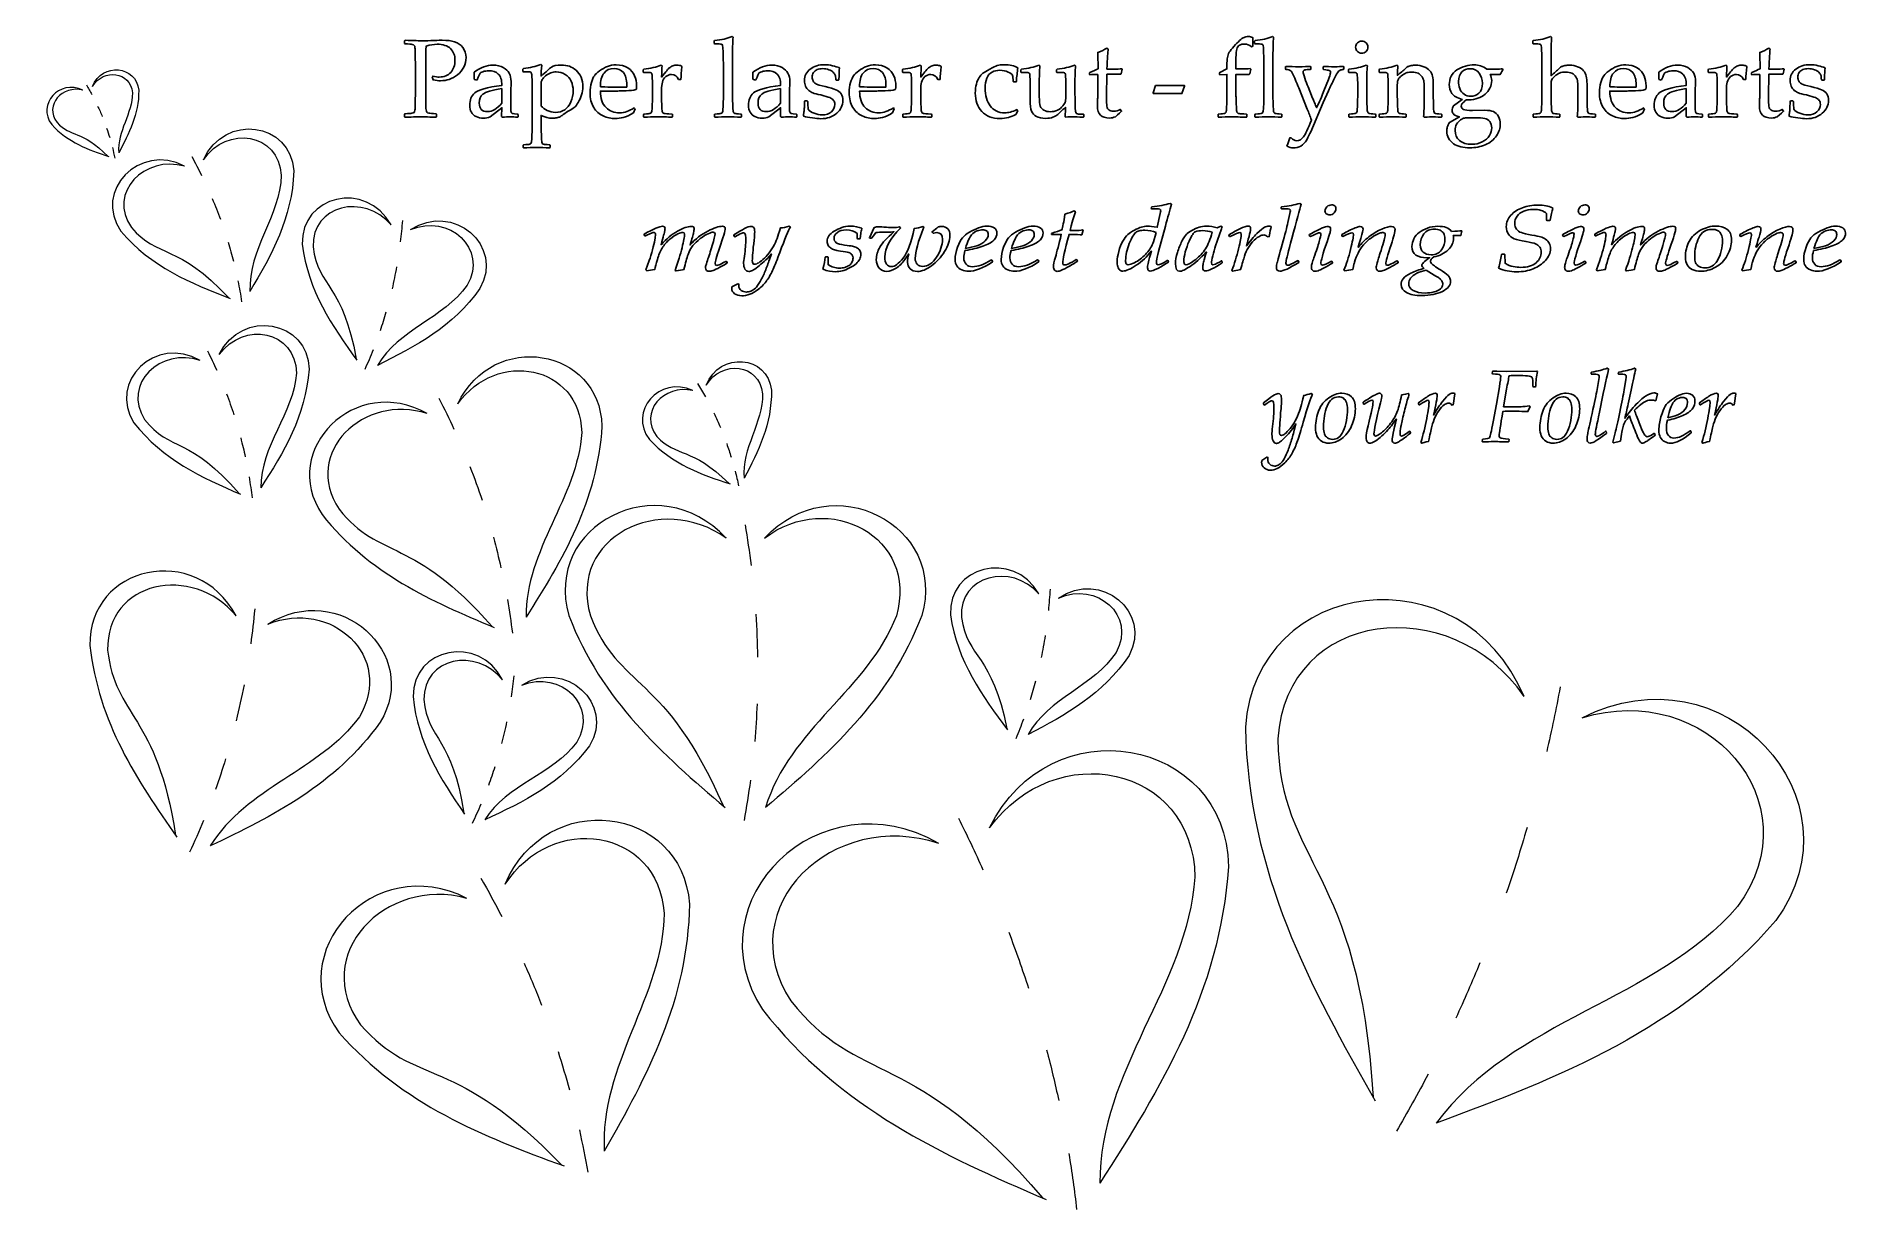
# Model space of a CAD drawing. Header units: millimetres. Extents: x -130 to 142, y -87 to 88.
import ezdxf

# ---------------------------------------------------------------- set-up
doc = ezdxf.new("R2010")
doc.units = ezdxf.units.MM
doc.header["$MEASUREMENT"] = 0
doc.layers.add('21', color=7, linetype='Continuous')
doc.layers.add('Ebene 1', color=7, linetype='Continuous')

msp = doc.modelspace()

# ---------------------------------------------------------------- linework, layer by layer
at = {"layer": '21', "color": 250}
for points, knots in [([(-75.2682, 87.5133), (-73.9148, 87.4693), (-73.051, 87.4473), (-72.6823, 87.4473), (-72.6823, 87.4473), (-72.1762, 87.4473), (-71.6095, 87.4611), (-70.9823, 87.4886), (-70.9823, 87.4886), (-70.3138, 87.5106), (-69.9039, 87.5216), (-69.7471, 87.5216), (-69.7471, 87.5216), (-68.9961, 87.5216), (-68.3744, 87.4418), (-67.882, 87.2878), (-67.882, 87.2878), (-67.3896, 87.131), (-66.9825, 86.8449), (-66.6606, 86.4322), (-66.6606, 86.4322), (-66.3388, 86.0196), (-66.1765, 85.5189), (-66.1765, 84.933), (-66.1765, 84.933), (-66.1765, 84.4488), (-66.2893, 83.9812), (-66.5148, 83.53), (-66.5148, 83.53), (-66.7432, 83.0789), (-67.0568, 82.6965), (-67.4584, 82.3774), (-67.4584, 82.3774), (-67.8628, 82.061), (-68.2699, 81.8355), (-68.6853, 81.6979), (-68.6853, 81.6979), (-69.0979, 81.5604), (-69.5271, 81.4916), (-69.9727, 81.4916), (-69.9727, 81.4916), (-70.3056, 81.4916), (-70.6769, 81.5301), (-71.0868, 81.6044), (-71.0868, 81.6044), (-71.0868, 81.6044), (-71.2216, 82.0968), (-71.2216, 82.0968), (-71.2216, 82.0968), (-71.2216, 82.0968), (-71.1501, 82.1766), (-71.1501, 82.1766), (-71.1501, 82.1766), (-70.7485, 82.0858), (-70.4184, 82.039), (-70.168, 82.039), (-70.168, 82.039), (-69.4638, 82.039), (-68.8971, 82.2729), (-68.4707, 82.7378), (-68.4707, 82.7378), (-68.0443, 83.2027), (-67.8298, 83.7969), (-67.8298, 84.5231), (-67.8298, 84.5231), (-67.8298, 85.2521), (-68.0526, 85.8353), (-68.4955, 86.2727), (-68.4955, 86.2727), (-68.9384, 86.7073), (-69.6096, 86.9246), (-70.5064, 86.9246), (-70.5064, 86.9246), (-70.9933, 86.9246), (-71.5325, 86.8339), (-72.1184, 86.6495), (-72.1184, 86.6495), (-72.1652, 86.2369), (-72.1899, 85.2383), (-72.1899, 83.6511), (-72.1899, 83.6511), (-72.1899, 83.6511), (-72.1899, 79.9208), (-72.1899, 79.9208), (-72.1899, 79.9208), (-72.1899, 79.9208), (-72.1817, 78.3501), (-72.1817, 78.3501), (-72.1817, 78.3501), (-72.1762, 77.7421), (-72.1597, 77.3488), (-72.1322, 77.1727), (-72.1322, 77.1727), (-72.1074, 76.9939), (-72.0689, 76.8756), (-72.0166, 76.8178), (-72.0166, 76.8178), (-71.9644, 76.7573), (-71.8681, 76.7078), (-71.7223, 76.6693), (-71.7223, 76.6693), (-71.5765, 76.628), (-71.2189, 76.5978), (-70.6494, 76.5757), (-70.6494, 76.5757), (-70.6494, 76.5757), (-70.5862, 76.529), (-70.5862, 76.529), (-70.5862, 76.529), (-70.5862, 76.529), (-70.5862, 76.1246), (-70.5862, 76.1246), (-70.5862, 76.1246), (-70.5862, 76.1246), (-70.6494, 76.0613), (-70.6494, 76.0613), (-70.6494, 76.0613), (-72.0194, 76.1026), (-72.7924, 76.1246), (-72.9629, 76.1246), (-72.9629, 76.1246), (-73.1473, 76.1246), (-73.9148, 76.1026), (-75.2682, 76.0613), (-75.2682, 76.0613), (-75.2682, 76.0613), (-75.3342, 76.1246), (-75.3342, 76.1246), (-75.3342, 76.1246), (-75.3342, 76.1246), (-75.3342, 76.529), (-75.3342, 76.529), (-75.3342, 76.529), (-75.3342, 76.529), (-75.2682, 76.5757), (-75.2682, 76.5757), (-75.2682, 76.5757), (-74.7675, 76.5978), (-74.4347, 76.6253), (-74.2696, 76.6555), (-74.2696, 76.6555), (-74.1018, 76.6885), (-73.9918, 76.7298), (-73.934, 76.7821), (-73.934, 76.7821), (-73.879, 76.8316), (-73.8322, 76.9416), (-73.7965, 77.1067), (-73.7965, 77.1067), (-73.7635, 77.2745), (-73.7414, 77.6458), (-73.7387, 78.2208), (-73.7387, 78.2208), (-73.7387, 78.2208), (-73.7304, 79.9208), (-73.7304, 79.9208), (-73.7304, 79.9208), (-73.7304, 79.9208), (-73.7304, 83.6511), (-73.7304, 83.6511), (-73.7304, 83.6511), (-73.7304, 83.6511), (-73.7442, 85.2246), (-73.7442, 85.2246), (-73.7442, 85.2246), (-73.7497, 85.8353), (-73.7662, 86.2314), (-73.791, 86.4075), (-73.791, 86.4075), (-73.813, 86.5863), (-73.8515, 86.7046), (-73.9037, 86.7623), (-73.9037, 86.7623), (-73.9533, 86.8228), (-74.0523, 86.8696), (-74.1953, 86.9081), (-74.1953, 86.9081), (-74.3411, 86.9466), (-74.6988, 86.9741), (-75.2682, 86.9962), (-75.2682, 86.9962), (-75.2682, 86.9962), (-75.3342, 87.0539), (-75.3342, 87.0539), (-75.3342, 87.0539), (-75.3342, 87.0539), (-75.3342, 87.4556), (-75.3342, 87.4556), (-75.3342, 87.4556), (-75.3342, 87.4556), (-75.2682, 87.5133), (-75.2682, 87.5133)], [0, 0, 0, 0, 0.02040816, 0.02040816, 0.02040816, 0.02040816, 0.04081633, 0.04081633, 0.04081633, 0.04081633, 0.06122449, 0.06122449, 0.06122449, 0.06122449, 0.08163265, 0.08163265, 0.08163265, 0.08163265, 0.10204082, 0.10204082, 0.10204082, 0.10204082, 0.12244898, 0.12244898, 0.12244898, 0.12244898, 0.14285714, 0.14285714, 0.14285714, 0.14285714, 0.16326531, 0.16326531, 0.16326531, 0.16326531, 0.18367347, 0.18367347, 0.18367347, 0.18367347, 0.20408163, 0.20408163, 0.20408163, 0.20408163, 0.2244898, 0.2244898, 0.2244898, 0.2244898, 0.24489796, 0.24489796, 0.24489796, 0.24489796, 0.26530612, 0.26530612, 0.26530612, 0.26530612, 0.28571429, 0.28571429, 0.28571429, 0.28571429, 0.30612245, 0.30612245, 0.30612245, 0.30612245, 0.32653061, 0.32653061, 0.32653061, 0.32653061, 0.34693878, 0.34693878, 0.34693878, 0.34693878, 0.36734694, 0.36734694, 0.36734694, 0.36734694, 0.3877551, 0.3877551, 0.3877551, 0.3877551, 0.40816327, 0.40816327, 0.40816327, 0.40816327, 0.42857143, 0.42857143, 0.42857143, 0.42857143, 0.44897959, 0.44897959, 0.44897959, 0.44897959, 0.46938776, 0.46938776, 0.46938776, 0.46938776, 0.48979592, 0.48979592, 0.48979592, 0.48979592, 0.51020408, 0.51020408, 0.51020408, 0.51020408, 0.53061224, 0.53061224, 0.53061224, 0.53061224, 0.55102041, 0.55102041, 0.55102041, 0.55102041, 0.57142857, 0.57142857, 0.57142857, 0.57142857, 0.59183673, 0.59183673, 0.59183673, 0.59183673, 0.6122449, 0.6122449, 0.6122449, 0.6122449, 0.63265306, 0.63265306, 0.63265306, 0.63265306, 0.65306122, 0.65306122, 0.65306122, 0.65306122, 0.67346939, 0.67346939, 0.67346939, 0.67346939, 0.69387755, 0.69387755, 0.69387755, 0.69387755, 0.71428571, 0.71428571, 0.71428571, 0.71428571, 0.73469388, 0.73469388, 0.73469388, 0.73469388, 0.75510204, 0.75510204, 0.75510204, 0.75510204, 0.7755102, 0.7755102, 0.7755102, 0.7755102, 0.79591837, 0.79591837, 0.79591837, 0.79591837, 0.81632653, 0.81632653, 0.81632653, 0.81632653, 0.83673469, 0.83673469, 0.83673469, 0.83673469, 0.85714286, 0.85714286, 0.85714286, 0.85714286, 0.87755102, 0.87755102, 0.87755102, 0.87755102, 0.89795918, 0.89795918, 0.89795918, 0.89795918, 0.91836735, 0.91836735, 0.91836735, 0.91836735, 0.93877551, 0.93877551, 0.93877551, 0.93877551, 0.95918367, 0.95918367, 0.95918367, 0.95918367, 1, 1, 1, 1]), ([(-26.5581, 88.0608), (-26.5581, 88.0608), (-26.4068, 87.9645), (-26.4068, 87.9645), (-26.4068, 87.9645), (-26.4646, 87.3455), (-26.4948, 86.1076), (-26.4948, 84.248), (-26.4948, 84.248), (-26.4948, 84.248), (-26.4948, 79.1946), (-26.4948, 79.1946), (-26.4948, 79.1946), (-26.4948, 79.0763), (-26.4838, 78.6967), (-26.4618, 78.0557), (-26.4618, 78.0557), (-26.4398, 77.412), (-26.4178, 77.0379), (-26.3931, 76.9306), (-26.3931, 76.9306), (-26.3683, 76.8233), (-26.3325, 76.7463), (-26.2858, 76.6968), (-26.2858, 76.6968), (-26.2363, 76.6473), (-26.1785, 76.617), (-26.107, 76.6033), (-26.107, 76.6033), (-26.0382, 76.5895), (-25.7466, 76.5675), (-25.2377, 76.5345), (-25.2377, 76.5345), (-25.2377, 76.5345), (-25.1634, 76.4712), (-25.1634, 76.4712), (-25.1634, 76.4712), (-25.1634, 76.4712), (-25.1634, 76.1329), (-25.1634, 76.1329), (-25.1634, 76.1329), (-25.1634, 76.1329), (-25.2294, 76.0613), (-25.2294, 76.0613), (-25.2294, 76.0613), (-25.9006, 76.1026), (-26.5471, 76.1246), (-27.1716, 76.1246), (-27.1716, 76.1246), (-27.7905, 76.1246), (-28.4342, 76.1026), (-29.1054, 76.0613), (-29.1054, 76.0613), (-29.1054, 76.0613), (-29.177, 76.1329), (-29.177, 76.1329), (-29.177, 76.1329), (-29.177, 76.1329), (-29.177, 76.4712), (-29.177, 76.4712), (-29.177, 76.4712), (-29.177, 76.4712), (-29.1054, 76.5345), (-29.1054, 76.5345), (-29.1054, 76.5345), (-28.5855, 76.5675), (-28.2912, 76.5923), (-28.2224, 76.6088), (-28.2224, 76.6088), (-28.1564, 76.6253), (-28.0959, 76.6583), (-28.0464, 76.7078), (-28.0464, 76.7078), (-27.9941, 76.7601), (-27.9611, 76.8371), (-27.9418, 76.9416), (-27.9418, 76.9416), (-27.9226, 77.0462), (-27.9006, 77.3928), (-27.8758, 77.9815), (-27.8758, 77.9815), (-27.851, 78.5702), (-27.84, 79.0158), (-27.84, 79.3156), (-27.84, 79.3156), (-27.84, 79.3156), (-27.84, 83.4915), (-27.84, 83.4915), (-27.84, 83.4915), (-27.84, 83.4915), (-27.873, 85.1998), (-27.873, 85.1998), (-27.873, 85.1998), (-27.8895, 85.7968), (-27.9061, 86.2094), (-27.9253, 86.4405), (-27.9253, 86.4405), (-27.9446, 86.6716), (-27.9693, 86.8091), (-28.0023, 86.8504), (-28.0023, 86.8504), (-28.0326, 86.8944), (-28.0904, 86.9274), (-28.1701, 86.9494), (-28.1701, 86.9494), (-28.2527, 86.9686), (-28.5773, 86.9797), (-29.1467, 86.9797), (-29.1467, 86.9797), (-29.1467, 86.9797), (-29.2182, 87.0539), (-29.2182, 87.0539), (-29.2182, 87.0539), (-29.2182, 87.0539), (-29.2182, 87.3923), (-29.2182, 87.3923), (-29.2182, 87.3923), (-29.2182, 87.3923), (-29.155, 87.4638), (-29.155, 87.4638), (-29.155, 87.4638), (-28.1289, 87.5821), (-27.2623, 87.7802), (-26.5581, 88.0608)], [0, 0, 0, 0, 0.03125, 0.03125, 0.03125, 0.03125, 0.0625, 0.0625, 0.0625, 0.0625, 0.09375, 0.09375, 0.09375, 0.09375, 0.125, 0.125, 0.125, 0.125, 0.15625, 0.15625, 0.15625, 0.15625, 0.1875, 0.1875, 0.1875, 0.1875, 0.21875, 0.21875, 0.21875, 0.21875, 0.25, 0.25, 0.25, 0.25, 0.28125, 0.28125, 0.28125, 0.28125, 0.3125, 0.3125, 0.3125, 0.3125, 0.34375, 0.34375, 0.34375, 0.34375, 0.375, 0.375, 0.375, 0.375, 0.40625, 0.40625, 0.40625, 0.40625, 0.4375, 0.4375, 0.4375, 0.4375, 0.46875, 0.46875, 0.46875, 0.46875, 0.5, 0.5, 0.5, 0.5, 0.53125, 0.53125, 0.53125, 0.53125, 0.5625, 0.5625, 0.5625, 0.5625, 0.59375, 0.59375, 0.59375, 0.59375, 0.625, 0.625, 0.625, 0.625, 0.65625, 0.65625, 0.65625, 0.65625, 0.6875, 0.6875, 0.6875, 0.6875, 0.71875, 0.71875, 0.71875, 0.71875, 0.75, 0.75, 0.75, 0.75, 0.78125, 0.78125, 0.78125, 0.78125, 0.8125, 0.8125, 0.8125, 0.8125, 0.84375, 0.84375, 0.84375, 0.84375, 0.875, 0.875, 0.875, 0.875, 0.90625, 0.90625, 0.90625, 0.90625, 0.9375, 0.9375, 0.9375, 0.9375, 1, 1, 1, 1]), ([(50.0845, 76.5345), (50.0845, 76.5345), (50.1478, 76.4712), (50.1478, 76.4712), (50.1478, 76.4712), (50.1478, 76.4712), (50.1478, 76.1329), (50.1478, 76.1329), (50.1478, 76.1329), (50.1478, 76.1329), (50.0845, 76.0613), (50.0845, 76.0613), (50.0845, 76.0613), (49.9167, 76.0613), (49.6031, 76.0696), (49.141, 76.0916), (49.141, 76.0916), (48.7201, 76.1136), (48.2882, 76.1246), (47.8425, 76.1246), (47.8425, 76.1246), (47.2621, 76.1246), (46.6156, 76.1026), (45.9004, 76.0613), (45.9004, 76.0613), (45.9004, 76.0613), (45.8371, 76.1329), (45.8371, 76.1329), (45.8371, 76.1329), (45.8371, 76.1329), (45.8371, 76.4712), (45.8371, 76.4712), (45.8371, 76.4712), (45.8371, 76.4712), (45.9004, 76.5345), (45.9004, 76.5345), (45.9004, 76.5345), (46.4203, 76.5675), (46.7174, 76.5923), (46.7862, 76.6088), (46.7862, 76.6088), (46.8577, 76.6253), (46.9155, 76.6583), (46.965, 76.7078), (46.965, 76.7078), (47.0118, 76.7601), (47.0475, 76.8371), (47.064, 76.9416), (47.064, 76.9416), (47.0833, 77.0462), (47.1053, 77.3928), (47.1301, 77.9815), (47.1301, 77.9815), (47.1548, 78.5702), (47.1658, 79.0158), (47.1658, 79.3156), (47.1658, 79.3156), (47.1658, 79.3156), (47.1658, 82.4269), (47.1658, 82.4269), (47.1658, 82.4269), (47.1658, 82.4269), (46.126, 82.3719), (46.126, 82.3719), (46.126, 82.3719), (46.126, 82.3719), (46.0545, 82.4352), (46.0545, 82.4352), (46.0545, 82.4352), (46.0545, 82.4352), (46.0545, 82.636), (46.0545, 82.636), (46.0545, 82.636), (46.0545, 82.636), (46.1095, 82.7185), (46.1095, 82.7185), (46.1095, 82.7185), (46.1095, 82.7185), (47.1658, 83.2577), (47.1658, 83.2577), (47.1658, 83.2577), (47.1658, 83.2577), (47.1658, 83.7418), (47.1658, 83.7418), (47.1658, 83.7418), (47.1658, 84.2783), (47.1906, 84.6854), (47.2373, 84.9605), (47.2373, 84.9605), (47.2869, 85.2383), (47.3776, 85.4942), (47.5069, 85.728), (47.5069, 85.728), (47.639, 85.9618), (47.87, 86.2562), (48.1974, 86.6138), (48.1974, 86.6138), (48.5248, 86.9714), (48.8136, 87.263), (49.0584, 87.4913), (49.0584, 87.4913), (49.306, 87.7196), (49.5206, 87.8737), (49.7049, 87.9507), (49.7049, 87.9507), (49.8865, 88.0305), (50.101, 88.069), (50.3486, 88.069), (50.3486, 88.069), (50.5522, 88.069), (50.775, 88.0277), (51.0088, 87.948), (51.0088, 87.948), (51.0088, 87.948), (51.0033, 86.6248), (51.0033, 86.6248), (51.0033, 86.6248), (51.0033, 86.6248), (50.8163, 86.5533), (50.8163, 86.5533), (50.8163, 86.5533), (50.5164, 86.8228), (50.167, 86.9576), (49.7682, 86.9576), (49.7682, 86.9576), (49.4903, 86.9576), (49.2482, 86.8999), (49.0447, 86.7843), (49.0447, 86.7843), (48.8384, 86.6688), (48.7008, 86.479), (48.6238, 86.2177), (48.6238, 86.2177), (48.5495, 85.9591), (48.511, 85.5272), (48.511, 84.9247), (48.511, 84.9247), (48.511, 84.9247), (48.511, 83.2577), (48.511, 83.2577), (48.511, 83.2577), (48.511, 83.2577), (49.3748, 83.2577), (49.3748, 83.2577), (49.3748, 83.2577), (49.8204, 83.2577), (50.2413, 83.2742), (50.6402, 83.3044), (50.6402, 83.3044), (50.6402, 83.3044), (50.7117, 83.2164), (50.7117, 83.2164), (50.7117, 83.2164), (50.7117, 83.2164), (50.5659, 82.5067), (50.5659, 82.5067), (50.5659, 82.5067), (50.5659, 82.5067), (50.4944, 82.4269), (50.4944, 82.4269), (50.4944, 82.4269), (50.3321, 82.4324), (50.2276, 82.4352), (50.1808, 82.4352), (50.1808, 82.4352), (50.1808, 82.4352), (49.1327, 82.4434), (49.1327, 82.4434), (49.1327, 82.4434), (49.1327, 82.4434), (48.511, 82.4434), (48.511, 82.4434), (48.511, 82.4434), (48.511, 82.4434), (48.511, 79.1946), (48.511, 79.1946), (48.511, 79.1946), (48.511, 79.024), (48.5248, 78.6307), (48.5468, 78.0145), (48.5468, 78.0145), (48.5715, 77.3983), (48.5963, 77.0379), (48.6155, 76.9306), (48.6155, 76.9306), (48.6375, 76.8233), (48.6733, 76.7463), (48.7256, 76.6968), (48.7256, 76.6968), (48.7751, 76.6473), (48.8604, 76.6143), (48.9759, 76.5923), (48.9759, 76.5923), (49.0914, 76.5702), (49.4601, 76.551), (50.0845, 76.5345)], [0, 0, 0, 0, 0.02, 0.02, 0.02, 0.02, 0.04, 0.04, 0.04, 0.04, 0.06, 0.06, 0.06, 0.06, 0.08, 0.08, 0.08, 0.08, 0.1, 0.1, 0.1, 0.1, 0.12, 0.12, 0.12, 0.12, 0.14, 0.14, 0.14, 0.14, 0.16, 0.16, 0.16, 0.16, 0.18, 0.18, 0.18, 0.18, 0.2, 0.2, 0.2, 0.2, 0.22, 0.22, 0.22, 0.22, 0.24, 0.24, 0.24, 0.24, 0.26, 0.26, 0.26, 0.26, 0.28, 0.28, 0.28, 0.28, 0.3, 0.3, 0.3, 0.3, 0.32, 0.32, 0.32, 0.32, 0.34, 0.34, 0.34, 0.34, 0.36, 0.36, 0.36, 0.36, 0.38, 0.38, 0.38, 0.38, 0.4, 0.4, 0.4, 0.4, 0.42, 0.42, 0.42, 0.42, 0.44, 0.44, 0.44, 0.44, 0.46, 0.46, 0.46, 0.46, 0.48, 0.48, 0.48, 0.48, 0.5, 0.5, 0.5, 0.5, 0.52, 0.52, 0.52, 0.52, 0.54, 0.54, 0.54, 0.54, 0.56, 0.56, 0.56, 0.56, 0.58, 0.58, 0.58, 0.58, 0.6, 0.6, 0.6, 0.6, 0.62, 0.62, 0.62, 0.62, 0.64, 0.64, 0.64, 0.64, 0.66, 0.66, 0.66, 0.66, 0.68, 0.68, 0.68, 0.68, 0.7, 0.7, 0.7, 0.7, 0.72, 0.72, 0.72, 0.72, 0.74, 0.74, 0.74, 0.74, 0.76, 0.76, 0.76, 0.76, 0.78, 0.78, 0.78, 0.78, 0.8, 0.8, 0.8, 0.8, 0.82, 0.82, 0.82, 0.82, 0.84, 0.84, 0.84, 0.84, 0.86, 0.86, 0.86, 0.86, 0.88, 0.88, 0.88, 0.88, 0.9, 0.9, 0.9, 0.9, 0.92, 0.92, 0.92, 0.92, 0.94, 0.94, 0.94, 0.94, 0.96, 0.96, 0.96, 0.96, 1, 1, 1, 1]), ([(53.9523, 88.0608), (53.9523, 88.0608), (54.1036, 87.9645), (54.1036, 87.9645), (54.1036, 87.9645), (54.0458, 87.3455), (54.0156, 86.1076), (54.0156, 84.248), (54.0156, 84.248), (54.0156, 84.248), (54.0156, 79.1946), (54.0156, 79.1946), (54.0156, 79.1946), (54.0156, 79.0763), (54.0266, 78.6967), (54.0486, 78.0557), (54.0486, 78.0557), (54.0706, 77.412), (54.0926, 77.0379), (54.1173, 76.9306), (54.1173, 76.9306), (54.1421, 76.8233), (54.1779, 76.7463), (54.2246, 76.6968), (54.2246, 76.6968), (54.2741, 76.6473), (54.3319, 76.617), (54.4034, 76.6033), (54.4034, 76.6033), (54.4722, 76.5895), (54.7638, 76.5675), (55.2727, 76.5345), (55.2727, 76.5345), (55.2727, 76.5345), (55.347, 76.4712), (55.347, 76.4712), (55.347, 76.4712), (55.347, 76.4712), (55.347, 76.1329), (55.347, 76.1329), (55.347, 76.1329), (55.347, 76.1329), (55.281, 76.0613), (55.281, 76.0613), (55.281, 76.0613), (54.6098, 76.1026), (53.9633, 76.1246), (53.3388, 76.1246), (53.3388, 76.1246), (52.7199, 76.1246), (52.0762, 76.1026), (51.405, 76.0613), (51.405, 76.0613), (51.405, 76.0613), (51.3334, 76.1329), (51.3334, 76.1329), (51.3334, 76.1329), (51.3334, 76.1329), (51.3334, 76.4712), (51.3334, 76.4712), (51.3334, 76.4712), (51.3334, 76.4712), (51.405, 76.5345), (51.405, 76.5345), (51.405, 76.5345), (51.9249, 76.5675), (52.2192, 76.5923), (52.288, 76.6088), (52.288, 76.6088), (52.354, 76.6253), (52.4145, 76.6583), (52.464, 76.7078), (52.464, 76.7078), (52.5163, 76.7601), (52.5493, 76.8371), (52.5686, 76.9416), (52.5686, 76.9416), (52.5878, 77.0462), (52.6098, 77.3928), (52.6346, 77.9815), (52.6346, 77.9815), (52.6594, 78.5702), (52.6704, 79.0158), (52.6704, 79.3156), (52.6704, 79.3156), (52.6704, 79.3156), (52.6704, 83.4915), (52.6704, 83.4915), (52.6704, 83.4915), (52.6704, 83.4915), (52.6374, 85.1998), (52.6374, 85.1998), (52.6374, 85.1998), (52.6209, 85.7968), (52.6043, 86.2094), (52.5851, 86.4405), (52.5851, 86.4405), (52.5658, 86.6716), (52.5411, 86.8091), (52.5081, 86.8504), (52.5081, 86.8504), (52.4778, 86.8944), (52.42, 86.9274), (52.3403, 86.9494), (52.3403, 86.9494), (52.2577, 86.9686), (51.9331, 86.9797), (51.3637, 86.9797), (51.3637, 86.9797), (51.3637, 86.9797), (51.2922, 87.0539), (51.2922, 87.0539), (51.2922, 87.0539), (51.2922, 87.0539), (51.2922, 87.3923), (51.2922, 87.3923), (51.2922, 87.3923), (51.2922, 87.3923), (51.3554, 87.4638), (51.3554, 87.4638), (51.3554, 87.4638), (52.3815, 87.5821), (53.2481, 87.7802), (53.9523, 88.0608)], [0, 0, 0, 0, 0.03125, 0.03125, 0.03125, 0.03125, 0.0625, 0.0625, 0.0625, 0.0625, 0.09375, 0.09375, 0.09375, 0.09375, 0.125, 0.125, 0.125, 0.125, 0.15625, 0.15625, 0.15625, 0.15625, 0.1875, 0.1875, 0.1875, 0.1875, 0.21875, 0.21875, 0.21875, 0.21875, 0.25, 0.25, 0.25, 0.25, 0.28125, 0.28125, 0.28125, 0.28125, 0.3125, 0.3125, 0.3125, 0.3125, 0.34375, 0.34375, 0.34375, 0.34375, 0.375, 0.375, 0.375, 0.375, 0.40625, 0.40625, 0.40625, 0.40625, 0.4375, 0.4375, 0.4375, 0.4375, 0.46875, 0.46875, 0.46875, 0.46875, 0.5, 0.5, 0.5, 0.5, 0.53125, 0.53125, 0.53125, 0.53125, 0.5625, 0.5625, 0.5625, 0.5625, 0.59375, 0.59375, 0.59375, 0.59375, 0.625, 0.625, 0.625, 0.625, 0.65625, 0.65625, 0.65625, 0.65625, 0.6875, 0.6875, 0.6875, 0.6875, 0.71875, 0.71875, 0.71875, 0.71875, 0.75, 0.75, 0.75, 0.75, 0.78125, 0.78125, 0.78125, 0.78125, 0.8125, 0.8125, 0.8125, 0.8125, 0.84375, 0.84375, 0.84375, 0.84375, 0.875, 0.875, 0.875, 0.875, 0.90625, 0.90625, 0.90625, 0.90625, 0.9375, 0.9375, 0.9375, 0.9375, 1, 1, 1, 1]), ([(67.242, 87.4088), (67.495, 87.4088), (67.7096, 87.318), (67.8857, 87.142), (67.8857, 87.142), (68.0645, 86.9631), (68.1525, 86.7486), (68.1525, 86.4982), (68.1525, 86.4982), (68.1525, 86.2507), (68.0645, 86.0388), (67.8857, 85.86), (67.8857, 85.86), (67.7096, 85.684), (67.495, 85.5932), (67.242, 85.5932), (67.242, 85.5932), (66.9944, 85.5932), (66.7798, 85.6812), (66.601, 85.8573), (66.601, 85.8573), (66.4194, 86.0306), (66.3314, 86.2452), (66.3314, 86.4982), (66.3314, 86.4982), (66.3314, 86.7486), (66.4194, 86.9631), (66.601, 87.142), (66.601, 87.142), (66.7798, 87.318), (66.9944, 87.4088), (67.242, 87.4088)], [0, 0, 0, 0, 0.11111111, 0.11111111, 0.11111111, 0.11111111, 0.22222222, 0.22222222, 0.22222222, 0.22222222, 0.33333333, 0.33333333, 0.33333333, 0.33333333, 0.44444444, 0.44444444, 0.44444444, 0.44444444, 0.55555556, 0.55555556, 0.55555556, 0.55555556, 0.66666667, 0.66666667, 0.66666667, 0.66666667, 0.77777778, 0.77777778, 0.77777778, 0.77777778, 1, 1, 1, 1]), ([(95.3754, 88.0608), (95.3754, 88.0608), (95.5294, 87.9645), (95.5294, 87.9645), (95.5294, 87.9645), (95.4689, 87.3455), (95.4414, 86.1076), (95.4414, 84.248), (95.4414, 84.248), (95.4414, 84.248), (95.4414, 82.2564), (95.4414, 82.2564), (95.4414, 82.2564), (95.8926, 82.6277), (96.3107, 82.9963), (96.6986, 83.3622), (96.6986, 83.3622), (96.8114, 83.464), (96.9187, 83.5383), (97.0204, 83.5878), (97.0204, 83.5878), (97.1222, 83.6346), (97.2873, 83.6868), (97.5156, 83.7418), (97.5156, 83.7418), (97.7439, 83.7941), (97.9777, 83.8216), (98.2198, 83.8216), (98.2198, 83.8216), (98.6297, 83.8216), (99.0258, 83.7391), (99.4082, 83.5713), (99.4082, 83.5713), (99.7933, 83.4035), (100.0849, 83.2082), (100.2803, 82.9798), (100.2803, 82.9798), (100.4756, 82.7515), (100.6104, 82.4819), (100.6874, 82.1683), (100.6874, 82.1683), (100.7617, 81.8575), (100.8002, 81.4723), (100.8002, 81.0157), (100.8002, 81.0157), (100.8002, 81.0157), (100.8002, 79.599), (100.8002, 79.599), (100.8002, 79.599), (100.8002, 79.5082), (100.8139, 78.837), (100.8387, 77.5908), (100.8387, 77.5908), (100.8552, 77.0819), (100.913, 76.7766), (101.012, 76.6803), (101.012, 76.6803), (101.1138, 76.584), (101.4439, 76.5345), (102.0078, 76.5345), (102.0078, 76.5345), (102.0078, 76.5345), (102.0738, 76.4712), (102.0738, 76.4712), (102.0738, 76.4712), (102.0738, 76.4712), (102.0738, 76.1246), (102.0738, 76.1246), (102.0738, 76.1246), (102.0738, 76.1246), (102.0078, 76.0613), (102.0078, 76.0613), (102.0078, 76.0613), (101.3256, 76.1026), (100.8634, 76.1246), (100.6214, 76.1246), (100.6214, 76.1246), (100.4976, 76.1246), (100.1069, 76.1026), (99.4467, 76.0613), (99.4467, 76.0613), (99.4467, 76.0613), (99.3477, 76.1494), (99.3477, 76.1494), (99.3477, 76.1494), (99.4192, 76.8481), (99.455, 77.7586), (99.455, 78.881), (99.455, 78.881), (99.455, 78.881), (99.455, 79.9373), (99.455, 79.9373), (99.455, 79.9373), (99.455, 80.5701), (99.4385, 81.0267), (99.4082, 81.3073), (99.4082, 81.3073), (99.3807, 81.5851), (99.2899, 81.841), (99.1386, 82.0693), (99.1386, 82.0693), (98.9901, 82.2976), (98.7893, 82.4737), (98.5389, 82.6002), (98.5389, 82.6002), (98.2886, 82.7268), (97.986, 82.79), (97.6311, 82.79), (97.6311, 82.79), (97.268, 82.79), (96.9627, 82.7405), (96.7178, 82.6415), (96.7178, 82.6415), (96.473, 82.5424), (96.2254, 82.3746), (95.9723, 82.1381), (95.9723, 82.1381), (95.7193, 81.9015), (95.568, 81.7034), (95.5157, 81.5439), (95.5157, 81.5439), (95.4662, 81.3871), (95.4414, 81.0817), (95.4414, 80.6306), (95.4414, 80.6306), (95.4414, 80.6306), (95.4414, 79.1946), (95.4414, 79.1946), (95.4414, 79.1946), (95.4414, 79.0763), (95.4497, 78.6967), (95.4717, 78.0557), (95.4717, 78.0557), (95.4937, 77.412), (95.5157, 77.0379), (95.5405, 76.9306), (95.5405, 76.9306), (95.5652, 76.8233), (95.601, 76.7463), (95.6505, 76.6968), (95.6505, 76.6968), (95.6973, 76.6473), (95.7578, 76.617), (95.8265, 76.6033), (95.8265, 76.6033), (95.8981, 76.5895), (96.1869, 76.5675), (96.6986, 76.5345), (96.6986, 76.5345), (96.6986, 76.5345), (96.7701, 76.4712), (96.7701, 76.4712), (96.7701, 76.4712), (96.7701, 76.4712), (96.7701, 76.1329), (96.7701, 76.1329), (96.7701, 76.1329), (96.7701, 76.1329), (96.7041, 76.0613), (96.7041, 76.0613), (96.7041, 76.0613), (96.0329, 76.1026), (95.3864, 76.1246), (94.7619, 76.1246), (94.7619, 76.1246), (94.1457, 76.1246), (93.4993, 76.1026), (92.8281, 76.0613), (92.8281, 76.0613), (92.8281, 76.0613), (92.7565, 76.1329), (92.7565, 76.1329), (92.7565, 76.1329), (92.7565, 76.1329), (92.7565, 76.4712), (92.7565, 76.4712), (92.7565, 76.4712), (92.7565, 76.4712), (92.8281, 76.5345), (92.8281, 76.5345), (92.8281, 76.5345), (93.3507, 76.5675), (93.6451, 76.5923), (93.7111, 76.6088), (93.7111, 76.6088), (93.7799, 76.6253), (93.8376, 76.6583), (93.8899, 76.7078), (93.8899, 76.7078), (93.9394, 76.7601), (93.9752, 76.8371), (93.9944, 76.9416), (93.9944, 76.9416), (94.0109, 77.0462), (94.033, 77.3928), (94.0577, 77.9815), (94.0577, 77.9815), (94.0825, 78.5702), (94.0935, 79.0158), (94.0935, 79.3156), (94.0935, 79.3156), (94.0935, 79.3156), (94.0935, 83.4915), (94.0935, 83.4915), (94.0935, 83.4915), (94.0935, 83.4915), (94.0632, 85.1998), (94.0632, 85.1998), (94.0632, 85.1998), (94.0467, 85.7968), (94.0275, 86.2094), (94.0109, 86.4405), (94.0109, 86.4405), (93.9917, 86.6716), (93.9642, 86.8091), (93.9339, 86.8504), (93.9339, 86.8504), (93.9009, 86.8944), (93.8431, 86.9274), (93.7634, 86.9494), (93.7634, 86.9494), (93.6836, 86.9686), (93.359, 86.9797), (92.7896, 86.9797), (92.7896, 86.9797), (92.7896, 86.9797), (92.7153, 87.0539), (92.7153, 87.0539), (92.7153, 87.0539), (92.7153, 87.0539), (92.7153, 87.3923), (92.7153, 87.3923), (92.7153, 87.3923), (92.7153, 87.3923), (92.7813, 87.4638), (92.7813, 87.4638), (92.7813, 87.4638), (93.8074, 87.5821), (94.6712, 87.7802), (95.3754, 88.0608)], [0, 0, 0, 0, 0.01639344, 0.01639344, 0.01639344, 0.01639344, 0.03278689, 0.03278689, 0.03278689, 0.03278689, 0.04918033, 0.04918033, 0.04918033, 0.04918033, 0.06557377, 0.06557377, 0.06557377, 0.06557377, 0.08196721, 0.08196721, 0.08196721, 0.08196721, 0.09836066, 0.09836066, 0.09836066, 0.09836066, 0.1147541, 0.1147541, 0.1147541, 0.1147541, 0.13114754, 0.13114754, 0.13114754, 0.13114754, 0.14754098, 0.14754098, 0.14754098, 0.14754098, 0.16393443, 0.16393443, 0.16393443, 0.16393443, 0.18032787, 0.18032787, 0.18032787, 0.18032787, 0.19672131, 0.19672131, 0.19672131, 0.19672131, 0.21311475, 0.21311475, 0.21311475, 0.21311475, 0.2295082, 0.2295082, 0.2295082, 0.2295082, 0.24590164, 0.24590164, 0.24590164, 0.24590164, 0.26229508, 0.26229508, 0.26229508, 0.26229508, 0.27868852, 0.27868852, 0.27868852, 0.27868852, 0.29508197, 0.29508197, 0.29508197, 0.29508197, 0.31147541, 0.31147541, 0.31147541, 0.31147541, 0.32786885, 0.32786885, 0.32786885, 0.32786885, 0.3442623, 0.3442623, 0.3442623, 0.3442623, 0.36065574, 0.36065574, 0.36065574, 0.36065574, 0.37704918, 0.37704918, 0.37704918, 0.37704918, 0.39344262, 0.39344262, 0.39344262, 0.39344262, 0.40983607, 0.40983607, 0.40983607, 0.40983607, 0.42622951, 0.42622951, 0.42622951, 0.42622951, 0.44262295, 0.44262295, 0.44262295, 0.44262295, 0.45901639, 0.45901639, 0.45901639, 0.45901639, 0.47540984, 0.47540984, 0.47540984, 0.47540984, 0.49180328, 0.49180328, 0.49180328, 0.49180328, 0.50819672, 0.50819672, 0.50819672, 0.50819672, 0.52459016, 0.52459016, 0.52459016, 0.52459016, 0.54098361, 0.54098361, 0.54098361, 0.54098361, 0.55737705, 0.55737705, 0.55737705, 0.55737705, 0.57377049, 0.57377049, 0.57377049, 0.57377049, 0.59016393, 0.59016393, 0.59016393, 0.59016393, 0.60655738, 0.60655738, 0.60655738, 0.60655738, 0.62295082, 0.62295082, 0.62295082, 0.62295082, 0.63934426, 0.63934426, 0.63934426, 0.63934426, 0.6557377, 0.6557377, 0.6557377, 0.6557377, 0.67213115, 0.67213115, 0.67213115, 0.67213115, 0.68852459, 0.68852459, 0.68852459, 0.68852459, 0.70491803, 0.70491803, 0.70491803, 0.70491803, 0.72131148, 0.72131148, 0.72131148, 0.72131148, 0.73770492, 0.73770492, 0.73770492, 0.73770492, 0.75409836, 0.75409836, 0.75409836, 0.75409836, 0.7704918, 0.7704918, 0.7704918, 0.7704918, 0.78688525, 0.78688525, 0.78688525, 0.78688525, 0.80327869, 0.80327869, 0.80327869, 0.80327869, 0.81967213, 0.81967213, 0.81967213, 0.81967213, 0.83606557, 0.83606557, 0.83606557, 0.83606557, 0.85245902, 0.85245902, 0.85245902, 0.85245902, 0.86885246, 0.86885246, 0.86885246, 0.86885246, 0.8852459, 0.8852459, 0.8852459, 0.8852459, 0.90163934, 0.90163934, 0.90163934, 0.90163934, 0.91803279, 0.91803279, 0.91803279, 0.91803279, 0.93442623, 0.93442623, 0.93442623, 0.93442623, 0.95081967, 0.95081967, 0.95081967, 0.95081967, 0.96721311, 0.96721311, 0.96721311, 0.96721311, 1, 1, 1, 1]), ([(26.68, 82.4517), (26.68, 82.4517), (26.68, 82.6607), (26.68, 82.6607), (26.68, 82.6607), (26.68, 82.6607), (26.735, 82.7405), (26.735, 82.7405), (26.735, 82.7405), (27.2412, 82.9303), (27.6483, 83.1036), (27.9619, 83.2659), (27.9619, 83.2659), (27.9619, 84.6689), (27.9454, 85.4832), (27.9124, 85.7142), (27.9124, 85.7142), (28.4653, 85.9096), (28.9192, 86.1159), (29.2741, 86.3359), (29.2741, 86.3359), (29.2741, 86.3359), (29.4666, 86.1736), (29.4666, 86.1736), (29.4666, 86.1736), (29.4144, 85.8353), (29.3511, 84.8532), (29.2741, 83.2247), (29.2741, 83.2247), (29.5437, 83.2192), (29.8325, 83.2164), (30.1461, 83.2164), (30.1461, 83.2164), (30.7788, 83.2164), (31.2327, 83.2329), (31.5078, 83.2659), (31.5078, 83.2659), (31.5078, 83.2659), (31.5628, 83.2082), (31.5628, 83.2082), (31.5628, 83.2082), (31.5628, 83.2082), (31.4088, 82.5314), (31.4088, 82.5314), (31.4088, 82.5314), (31.4088, 82.5314), (31.3455, 82.4599), (31.3455, 82.4599), (31.3455, 82.4599), (31.0704, 82.4654), (30.7678, 82.4682), (30.4349, 82.4682), (30.4349, 82.4682), (30.1351, 82.4682), (29.7472, 82.4654), (29.2741, 82.4599), (29.2741, 82.4599), (29.2741, 82.4599), (29.2273, 79.1781), (29.2273, 79.1781), (29.2273, 79.1781), (29.2273, 78.4216), (29.2438, 77.9264), (29.2796, 77.6926), (29.2796, 77.6926), (29.3126, 77.4588), (29.4089, 77.2745), (29.5684, 77.1452), (29.5684, 77.1452), (29.728, 77.0131), (29.9618, 76.9471), (30.2726, 76.9471), (30.2726, 76.9471), (30.633, 76.9471), (30.9659, 77.0406), (31.274, 77.2277), (31.274, 77.2277), (31.274, 77.2277), (31.4665, 76.9389), (31.4665, 76.9389), (31.4665, 76.9389), (31.3372, 76.8481), (31.0291, 76.5785), (30.5395, 76.1329), (30.5395, 76.1329), (30.2616, 76.0036), (29.9755, 75.9403), (29.6867, 75.9403), (29.6867, 75.9403), (28.4763, 75.9403), (27.8711, 76.5262), (27.8711, 77.6954), (27.8711, 77.6954), (27.8711, 78.1273), (27.8821, 78.4904), (27.9041, 78.793), (27.9041, 78.793), (27.9096, 78.8838), (27.9124, 78.9773), (27.9124, 79.0736), (27.9124, 79.0736), (27.9124, 79.0736), (27.9124, 82.4187), (27.9124, 82.4187), (27.9124, 82.4187), (27.9124, 82.4187), (27.5823, 82.4187), (27.5823, 82.4187), (27.5823, 82.4187), (27.3402, 82.4187), (27.0623, 82.4077), (26.7515, 82.3856), (26.7515, 82.3856), (26.7515, 82.3856), (26.68, 82.4517), (26.68, 82.4517)], [0, 0, 0, 0, 0.03333333, 0.03333333, 0.03333333, 0.03333333, 0.06666667, 0.06666667, 0.06666667, 0.06666667, 0.1, 0.1, 0.1, 0.1, 0.13333333, 0.13333333, 0.13333333, 0.13333333, 0.16666667, 0.16666667, 0.16666667, 0.16666667, 0.2, 0.2, 0.2, 0.2, 0.23333333, 0.23333333, 0.23333333, 0.23333333, 0.26666667, 0.26666667, 0.26666667, 0.26666667, 0.3, 0.3, 0.3, 0.3, 0.33333333, 0.33333333, 0.33333333, 0.33333333, 0.36666667, 0.36666667, 0.36666667, 0.36666667, 0.4, 0.4, 0.4, 0.4, 0.43333333, 0.43333333, 0.43333333, 0.43333333, 0.46666667, 0.46666667, 0.46666667, 0.46666667, 0.5, 0.5, 0.5, 0.5, 0.53333333, 0.53333333, 0.53333333, 0.53333333, 0.56666667, 0.56666667, 0.56666667, 0.56666667, 0.6, 0.6, 0.6, 0.6, 0.63333333, 0.63333333, 0.63333333, 0.63333333, 0.66666667, 0.66666667, 0.66666667, 0.66666667, 0.7, 0.7, 0.7, 0.7, 0.73333333, 0.73333333, 0.73333333, 0.73333333, 0.76666667, 0.76666667, 0.76666667, 0.76666667, 0.8, 0.8, 0.8, 0.8, 0.83333333, 0.83333333, 0.83333333, 0.83333333, 0.86666667, 0.86666667, 0.86666667, 0.86666667, 0.9, 0.9, 0.9, 0.9, 0.93333333, 0.93333333, 0.93333333, 0.93333333, 1, 1, 1, 1]), ([(125.2914, 82.4517), (125.2914, 82.4517), (125.2914, 82.6607), (125.2914, 82.6607), (125.2914, 82.6607), (125.2914, 82.6607), (125.3464, 82.7405), (125.3464, 82.7405), (125.3464, 82.7405), (125.8526, 82.9303), (126.2597, 83.1036), (126.5733, 83.2659), (126.5733, 83.2659), (126.5733, 84.6689), (126.5568, 85.4832), (126.5238, 85.7142), (126.5238, 85.7142), (127.0767, 85.9096), (127.5306, 86.1159), (127.8855, 86.3359), (127.8855, 86.3359), (127.8855, 86.3359), (128.078, 86.1736), (128.078, 86.1736), (128.078, 86.1736), (128.0258, 85.8353), (127.9625, 84.8532), (127.8855, 83.2247), (127.8855, 83.2247), (128.1551, 83.2192), (128.4439, 83.2164), (128.7575, 83.2164), (128.7575, 83.2164), (129.3902, 83.2164), (129.8441, 83.2329), (130.1192, 83.2659), (130.1192, 83.2659), (130.1192, 83.2659), (130.1742, 83.2082), (130.1742, 83.2082), (130.1742, 83.2082), (130.1742, 83.2082), (130.0202, 82.5314), (130.0202, 82.5314), (130.0202, 82.5314), (130.0202, 82.5314), (129.9569, 82.4599), (129.9569, 82.4599), (129.9569, 82.4599), (129.6818, 82.4654), (129.3792, 82.4682), (129.0463, 82.4682), (129.0463, 82.4682), (128.7465, 82.4682), (128.3586, 82.4654), (127.8855, 82.4599), (127.8855, 82.4599), (127.8855, 82.4599), (127.8387, 79.1781), (127.8387, 79.1781), (127.8387, 79.1781), (127.8387, 78.4216), (127.8552, 77.9264), (127.891, 77.6926), (127.891, 77.6926), (127.924, 77.4588), (128.0203, 77.2745), (128.1798, 77.1452), (128.1798, 77.1452), (128.3394, 77.0131), (128.5732, 76.9471), (128.884, 76.9471), (128.884, 76.9471), (129.2444, 76.9471), (129.5773, 77.0406), (129.8854, 77.2277), (129.8854, 77.2277), (129.8854, 77.2277), (130.0779, 76.9389), (130.0779, 76.9389), (130.0779, 76.9389), (129.9486, 76.8481), (129.6405, 76.5785), (129.1509, 76.1329), (129.1509, 76.1329), (128.873, 76.0036), (128.5869, 75.9403), (128.2981, 75.9403), (128.2981, 75.9403), (127.0877, 75.9403), (126.4825, 76.5262), (126.4825, 77.6954), (126.4825, 77.6954), (126.4825, 78.1273), (126.4935, 78.4904), (126.5155, 78.793), (126.5155, 78.793), (126.521, 78.8838), (126.5238, 78.9773), (126.5238, 79.0736), (126.5238, 79.0736), (126.5238, 79.0736), (126.5238, 82.4187), (126.5238, 82.4187), (126.5238, 82.4187), (126.5238, 82.4187), (126.1937, 82.4187), (126.1937, 82.4187), (126.1937, 82.4187), (125.9516, 82.4187), (125.6737, 82.4077), (125.3629, 82.3856), (125.3629, 82.3856), (125.3629, 82.3856), (125.2914, 82.4517), (125.2914, 82.4517)], [0, 0, 0, 0, 0.03333333, 0.03333333, 0.03333333, 0.03333333, 0.06666667, 0.06666667, 0.06666667, 0.06666667, 0.1, 0.1, 0.1, 0.1, 0.13333333, 0.13333333, 0.13333333, 0.13333333, 0.16666667, 0.16666667, 0.16666667, 0.16666667, 0.2, 0.2, 0.2, 0.2, 0.23333333, 0.23333333, 0.23333333, 0.23333333, 0.26666667, 0.26666667, 0.26666667, 0.26666667, 0.3, 0.3, 0.3, 0.3, 0.33333333, 0.33333333, 0.33333333, 0.33333333, 0.36666667, 0.36666667, 0.36666667, 0.36666667, 0.4, 0.4, 0.4, 0.4, 0.43333333, 0.43333333, 0.43333333, 0.43333333, 0.46666667, 0.46666667, 0.46666667, 0.46666667, 0.5, 0.5, 0.5, 0.5, 0.53333333, 0.53333333, 0.53333333, 0.53333333, 0.56666667, 0.56666667, 0.56666667, 0.56666667, 0.6, 0.6, 0.6, 0.6, 0.63333333, 0.63333333, 0.63333333, 0.63333333, 0.66666667, 0.66666667, 0.66666667, 0.66666667, 0.7, 0.7, 0.7, 0.7, 0.73333333, 0.73333333, 0.73333333, 0.73333333, 0.76666667, 0.76666667, 0.76666667, 0.76666667, 0.8, 0.8, 0.8, 0.8, 0.83333333, 0.83333333, 0.83333333, 0.83333333, 0.86666667, 0.86666667, 0.86666667, 0.86666667, 0.9, 0.9, 0.9, 0.9, 0.93333333, 0.93333333, 0.93333333, 0.93333333, 1, 1, 1, 1]), ([(-64.5892, 81.5879), (-64.5892, 81.5879), (-64.9028, 81.6704), (-64.9028, 81.6704), (-64.9028, 81.6704), (-64.9028, 81.6704), (-64.9688, 81.7502), (-64.9688, 81.7502), (-64.9688, 81.7502), (-64.9688, 81.7502), (-64.9688, 82.7488), (-64.9688, 82.7488), (-64.9688, 82.7488), (-64.0115, 83.4585), (-63.0817, 83.8134), (-62.1794, 83.8134), (-62.1794, 83.8134), (-61.5605, 83.8134), (-61.0488, 83.6978), (-60.6389, 83.4668), (-60.6389, 83.4668), (-60.2318, 83.2357), (-59.9347, 82.9468), (-59.7531, 82.6002), (-59.7531, 82.6002), (-59.5715, 82.2536), (-59.478, 81.8492), (-59.478, 81.3871), (-59.478, 81.3871), (-59.478, 81.3871), (-59.5193, 79.7668), (-59.5193, 79.7668), (-59.5193, 79.7668), (-59.5193, 79.7668), (-59.5193, 77.3653), (-59.5193, 77.3653), (-59.5193, 77.3653), (-59.5193, 77.0379), (-59.4973, 76.8398), (-59.4505, 76.7683), (-59.4505, 76.7683), (-59.4065, 76.6995), (-59.3542, 76.6528), (-59.2937, 76.628), (-59.2937, 76.628), (-59.2359, 76.6033), (-59.1259, 76.584), (-58.9636, 76.5675), (-58.9636, 76.5675), (-58.9636, 76.5675), (-58.5042, 76.529), (-58.5042, 76.529), (-58.5042, 76.529), (-58.5042, 76.529), (-58.4409, 76.4547), (-58.4409, 76.4547), (-58.4409, 76.4547), (-58.4409, 76.4547), (-58.4409, 76.1329), (-58.4409, 76.1329), (-58.4409, 76.1329), (-58.4409, 76.1329), (-58.5042, 76.0668), (-58.5042, 76.0668), (-58.5042, 76.0668), (-58.8976, 76.0998), (-59.2607, 76.1163), (-59.5991, 76.1163), (-59.5991, 76.1163), (-59.9237, 76.1163), (-60.3088, 76.0998), (-60.7599, 76.0668), (-60.7599, 76.0668), (-60.7599, 76.0668), (-60.881, 76.1824), (-60.881, 76.1824), (-60.881, 76.1824), (-60.881, 76.1824), (-60.8507, 77.478), (-60.8507, 77.478), (-60.8507, 77.478), (-60.8507, 77.478), (-62.6058, 76.1081), (-62.6058, 76.1081), (-62.6058, 76.1081), (-62.9029, 75.9843), (-63.2247, 75.9238), (-63.5741, 75.9238), (-63.5741, 75.9238), (-64.0032, 75.9238), (-64.3719, 76.0008), (-64.6827, 76.1576), (-64.6827, 76.1576), (-64.9908, 76.3117), (-65.2274, 76.529), (-65.3897, 76.8096), (-65.3897, 76.8096), (-65.5548, 77.0902), (-65.6373, 77.4285), (-65.6373, 77.8247), (-65.6373, 77.8247), (-65.6373, 78.6142), (-65.3897, 79.2304), (-64.8945, 79.676), (-64.8945, 79.676), (-64.3994, 80.1189), (-63.0514, 80.4958), (-60.8507, 80.8066), (-60.8507, 80.8066), (-60.8507, 81.6016), (-61.0268, 82.1628), (-61.3816, 82.4874), (-61.3816, 82.4874), (-61.7365, 82.812), (-62.2124, 82.9743), (-62.8066, 82.9743), (-62.8066, 82.9743), (-63.1202, 82.9743), (-63.4036, 82.9303), (-63.6594, 82.8368), (-63.6594, 82.8368), (-63.9125, 82.746), (-64.061, 82.6717), (-64.0968, 82.6167), (-64.0968, 82.6167), (-64.1353, 82.559), (-64.2811, 82.2316), (-64.5314, 81.6292), (-64.5314, 81.6292), (-64.5314, 81.6292), (-64.5892, 81.5879), (-64.5892, 81.5879)], [0, 0, 0, 0, 0.02941176, 0.02941176, 0.02941176, 0.02941176, 0.05882353, 0.05882353, 0.05882353, 0.05882353, 0.08823529, 0.08823529, 0.08823529, 0.08823529, 0.11764706, 0.11764706, 0.11764706, 0.11764706, 0.14705882, 0.14705882, 0.14705882, 0.14705882, 0.17647059, 0.17647059, 0.17647059, 0.17647059, 0.20588235, 0.20588235, 0.20588235, 0.20588235, 0.23529412, 0.23529412, 0.23529412, 0.23529412, 0.26470588, 0.26470588, 0.26470588, 0.26470588, 0.29411765, 0.29411765, 0.29411765, 0.29411765, 0.32352941, 0.32352941, 0.32352941, 0.32352941, 0.35294118, 0.35294118, 0.35294118, 0.35294118, 0.38235294, 0.38235294, 0.38235294, 0.38235294, 0.41176471, 0.41176471, 0.41176471, 0.41176471, 0.44117647, 0.44117647, 0.44117647, 0.44117647, 0.47058824, 0.47058824, 0.47058824, 0.47058824, 0.5, 0.5, 0.5, 0.5, 0.52941176, 0.52941176, 0.52941176, 0.52941176, 0.55882353, 0.55882353, 0.55882353, 0.55882353, 0.58823529, 0.58823529, 0.58823529, 0.58823529, 0.61764706, 0.61764706, 0.61764706, 0.61764706, 0.64705882, 0.64705882, 0.64705882, 0.64705882, 0.67647059, 0.67647059, 0.67647059, 0.67647059, 0.70588235, 0.70588235, 0.70588235, 0.70588235, 0.73529412, 0.73529412, 0.73529412, 0.73529412, 0.76470588, 0.76470588, 0.76470588, 0.76470588, 0.79411765, 0.79411765, 0.79411765, 0.79411765, 0.82352941, 0.82352941, 0.82352941, 0.82352941, 0.85294118, 0.85294118, 0.85294118, 0.85294118, 0.88235294, 0.88235294, 0.88235294, 0.88235294, 0.91176471, 0.91176471, 0.91176471, 0.91176471, 0.94117647, 0.94117647, 0.94117647, 0.94117647, 1, 1, 1, 1]), ([(-55.0628, 83.9014), (-55.0628, 83.9014), (-54.9088, 83.8051), (-54.9088, 83.8051), (-54.9088, 83.8051), (-54.9638, 83.1917), (-54.9941, 82.6497), (-54.9996, 82.1766), (-54.9996, 82.1766), (-54.2678, 82.8423), (-53.7589, 83.2852), (-53.4701, 83.4998), (-53.4701, 83.4998), (-53.184, 83.7143), (-52.6888, 83.8216), (-51.9846, 83.8216), (-51.9846, 83.8216), (-51.5444, 83.8216), (-51.1428, 83.7611), (-50.7824, 83.6401), (-50.7824, 83.6401), (-50.4221, 83.519), (-50.0892, 83.321), (-49.7838, 83.0431), (-49.7838, 83.0431), (-49.4785, 82.768), (-49.2364, 82.4214), (-49.0576, 82.0033), (-49.0576, 82.0033), (-48.8816, 81.5879), (-48.7935, 81.1065), (-48.7935, 80.5563), (-48.7935, 80.5563), (-48.7935, 80.1712), (-48.854, 79.7778), (-48.9778, 79.3817), (-48.9778, 79.3817), (-49.1016, 78.9828), (-49.2639, 78.6142), (-49.4647, 78.2758), (-49.4647, 78.2758), (-49.6683, 77.9374), (-49.8279, 77.7146), (-49.9489, 77.6046), (-49.9489, 77.6046), (-50.0699, 77.4945), (-50.3175, 77.3295), (-50.6944, 77.1067), (-50.6944, 77.1067), (-51.0328, 76.9031), (-51.3684, 76.683), (-51.7012, 76.4465), (-51.7012, 76.4465), (-51.9323, 76.2814), (-52.0946, 76.1741), (-52.1854, 76.1246), (-52.1854, 76.1246), (-52.2762, 76.0751), (-52.4302, 76.0283), (-52.6448, 75.9788), (-52.6448, 75.9788), (-52.8594, 75.932), (-53.0877, 75.9073), (-53.3298, 75.9073), (-53.3298, 75.9073), (-53.8882, 75.9073), (-54.4439, 76.0503), (-54.9996, 76.3337), (-54.9996, 76.3337), (-54.9996, 76.3337), (-54.9996, 74.6171), (-54.9996, 74.6171), (-54.9996, 74.6171), (-54.9996, 74.4988), (-54.9886, 74.1192), (-54.9665, 73.4782), (-54.9665, 73.4782), (-54.9445, 72.8345), (-54.9225, 72.4604), (-54.8978, 72.3531), (-54.8978, 72.3531), (-54.873, 72.2458), (-54.8373, 72.1688), (-54.7877, 72.1193), (-54.7877, 72.1193), (-54.741, 72.0698), (-54.6804, 72.0395), (-54.6117, 72.0258), (-54.6117, 72.0258), (-54.5429, 72.012), (-54.2513, 71.99), (-53.7396, 71.957), (-53.7396, 71.957), (-53.7396, 71.957), (-53.6681, 71.8937), (-53.6681, 71.8937), (-53.6681, 71.8937), (-53.6681, 71.8937), (-53.6681, 71.5554), (-53.6681, 71.5554), (-53.6681, 71.5554), (-53.6681, 71.5554), (-53.7341, 71.4811), (-53.7341, 71.4811), (-53.7341, 71.4811), (-54.4054, 71.5251), (-55.0491, 71.5471), (-55.668, 71.5471), (-55.668, 71.5471), (-56.2842, 71.5471), (-56.9307, 71.5251), (-57.6019, 71.4811), (-57.6019, 71.4811), (-57.6019, 71.4811), (-57.6734, 71.5554), (-57.6734, 71.5554), (-57.6734, 71.5554), (-57.6734, 71.5554), (-57.6734, 71.8937), (-57.6734, 71.8937), (-57.6734, 71.8937), (-57.6734, 71.8937), (-57.6019, 71.957), (-57.6019, 71.957), (-57.6019, 71.957), (-57.0847, 71.99), (-56.7931, 72.0148), (-56.7244, 72.0313), (-56.7244, 72.0313), (-56.6528, 72.0478), (-56.5923, 72.0808), (-56.5428, 72.1303), (-56.5428, 72.1303), (-56.4905, 72.1826), (-56.4548, 72.2651), (-56.4383, 72.3779), (-56.4383, 72.3779), (-56.419, 72.4907), (-56.397, 72.851), (-56.3723, 73.4562), (-56.3723, 73.4562), (-56.3475, 74.0642), (-56.3365, 74.5208), (-56.3365, 74.8262), (-56.3365, 74.8262), (-56.3365, 74.8262), (-56.3365, 80.9992), (-56.3365, 80.9992), (-56.3365, 80.9992), (-56.3365, 81.2798), (-56.3475, 81.6044), (-56.3723, 81.973), (-56.3723, 81.973), (-56.397, 82.3389), (-56.4163, 82.5535), (-56.4328, 82.6112), (-56.4328, 82.6112), (-56.4493, 82.6717), (-56.4878, 82.7185), (-56.5511, 82.757), (-56.5511, 82.757), (-56.6116, 82.7955), (-56.7491, 82.8148), (-56.9637, 82.8148), (-56.9637, 82.8148), (-56.9637, 82.8148), (-57.6404, 82.823), (-57.6404, 82.823), (-57.6404, 82.823), (-57.6404, 82.823), (-57.7147, 82.8863), (-57.7147, 82.8863), (-57.7147, 82.8863), (-57.7147, 82.8863), (-57.7147, 83.2329), (-57.7147, 83.2329), (-57.7147, 83.2329), (-57.7147, 83.2329), (-57.6487, 83.2962), (-57.6487, 83.2962), (-57.6487, 83.2962), (-56.6226, 83.42), (-55.7616, 83.6236), (-55.0628, 83.9014)], [0, 0, 0, 0, 0.0212766, 0.0212766, 0.0212766, 0.0212766, 0.04255319, 0.04255319, 0.04255319, 0.04255319, 0.06382979, 0.06382979, 0.06382979, 0.06382979, 0.08510638, 0.08510638, 0.08510638, 0.08510638, 0.10638298, 0.10638298, 0.10638298, 0.10638298, 0.12765957, 0.12765957, 0.12765957, 0.12765957, 0.14893617, 0.14893617, 0.14893617, 0.14893617, 0.17021277, 0.17021277, 0.17021277, 0.17021277, 0.19148936, 0.19148936, 0.19148936, 0.19148936, 0.21276596, 0.21276596, 0.21276596, 0.21276596, 0.23404255, 0.23404255, 0.23404255, 0.23404255, 0.25531915, 0.25531915, 0.25531915, 0.25531915, 0.27659574, 0.27659574, 0.27659574, 0.27659574, 0.29787234, 0.29787234, 0.29787234, 0.29787234, 0.31914894, 0.31914894, 0.31914894, 0.31914894, 0.34042553, 0.34042553, 0.34042553, 0.34042553, 0.36170213, 0.36170213, 0.36170213, 0.36170213, 0.38297872, 0.38297872, 0.38297872, 0.38297872, 0.40425532, 0.40425532, 0.40425532, 0.40425532, 0.42553191, 0.42553191, 0.42553191, 0.42553191, 0.44680851, 0.44680851, 0.44680851, 0.44680851, 0.46808511, 0.46808511, 0.46808511, 0.46808511, 0.4893617, 0.4893617, 0.4893617, 0.4893617, 0.5106383, 0.5106383, 0.5106383, 0.5106383, 0.53191489, 0.53191489, 0.53191489, 0.53191489, 0.55319149, 0.55319149, 0.55319149, 0.55319149, 0.57446809, 0.57446809, 0.57446809, 0.57446809, 0.59574468, 0.59574468, 0.59574468, 0.59574468, 0.61702128, 0.61702128, 0.61702128, 0.61702128, 0.63829787, 0.63829787, 0.63829787, 0.63829787, 0.65957447, 0.65957447, 0.65957447, 0.65957447, 0.68085106, 0.68085106, 0.68085106, 0.68085106, 0.70212766, 0.70212766, 0.70212766, 0.70212766, 0.72340426, 0.72340426, 0.72340426, 0.72340426, 0.74468085, 0.74468085, 0.74468085, 0.74468085, 0.76595745, 0.76595745, 0.76595745, 0.76595745, 0.78723404, 0.78723404, 0.78723404, 0.78723404, 0.80851064, 0.80851064, 0.80851064, 0.80851064, 0.82978723, 0.82978723, 0.82978723, 0.82978723, 0.85106383, 0.85106383, 0.85106383, 0.85106383, 0.87234043, 0.87234043, 0.87234043, 0.87234043, 0.89361702, 0.89361702, 0.89361702, 0.89361702, 0.91489362, 0.91489362, 0.91489362, 0.91489362, 0.93617021, 0.93617021, 0.93617021, 0.93617021, 0.95744681, 0.95744681, 0.95744681, 0.95744681, 1, 1, 1, 1]), ([(-54.9996, 77.7201), (-54.752, 77.467), (-54.4439, 77.2497), (-54.0808, 77.0627), (-54.0808, 77.0627), (-53.7149, 76.8783), (-53.3105, 76.7848), (-52.8704, 76.7848), (-52.8704, 76.7848), (-52.3504, 76.7848), (-51.8883, 76.9169), (-51.4894, 77.1809), (-51.4894, 77.1809), (-51.0878, 77.445), (-50.7769, 77.8302), (-50.5569, 78.3363), (-50.5569, 78.3363), (-50.3368, 78.8452), (-50.2267, 79.4064), (-50.2267, 80.0254), (-50.2267, 80.0254), (-50.2267, 80.526), (-50.3258, 80.9909), (-50.5211, 81.4201), (-50.5211, 81.4201), (-50.7164, 81.8492), (-51.0218, 82.1876), (-51.4316, 82.4352), (-51.4316, 82.4352), (-51.8443, 82.6827), (-52.2789, 82.8065), (-52.7411, 82.8065), (-52.7411, 82.8065), (-53.0272, 82.8065), (-53.3022, 82.757), (-53.5718, 82.658), (-53.5718, 82.658), (-53.8414, 82.5562), (-54.0918, 82.4104), (-54.3256, 82.2178), (-54.3256, 82.2178), (-54.5594, 82.0253), (-54.7272, 81.841), (-54.829, 81.6649), (-54.829, 81.6649), (-54.9308, 81.4916), (-54.9858, 81.3458), (-54.9913, 81.2303), (-54.9913, 81.2303), (-54.9968, 81.1147), (-54.9996, 80.9882), (-54.9996, 80.8479), (-54.9996, 80.8479), (-54.9996, 80.8479), (-54.9996, 77.7201), (-54.9996, 77.7201)], [0, 0, 0, 0, 0.06666667, 0.06666667, 0.06666667, 0.06666667, 0.13333333, 0.13333333, 0.13333333, 0.13333333, 0.2, 0.2, 0.2, 0.2, 0.26666667, 0.26666667, 0.26666667, 0.26666667, 0.33333333, 0.33333333, 0.33333333, 0.33333333, 0.4, 0.4, 0.4, 0.4, 0.46666667, 0.46666667, 0.46666667, 0.46666667, 0.53333333, 0.53333333, 0.53333333, 0.53333333, 0.6, 0.6, 0.6, 0.6, 0.66666667, 0.66666667, 0.66666667, 0.66666667, 0.73333333, 0.73333333, 0.73333333, 0.73333333, 0.8, 0.8, 0.8, 0.8, 0.86666667, 0.86666667, 0.86666667, 0.86666667, 1, 1, 1, 1]), ([(-41.0003, 77.3102), (-41.0003, 77.3102), (-41.2589, 76.7298), (-41.2589, 76.7298), (-41.2589, 76.7298), (-41.8173, 76.3694), (-42.3152, 76.1356), (-42.7526, 76.0283), (-42.7526, 76.0283), (-43.1927, 75.921), (-43.5834, 75.866), (-43.9272, 75.866), (-43.9272, 75.866), (-44.5709, 75.866), (-45.1816, 75.9926), (-45.7593, 76.2456), (-45.7593, 76.2456), (-46.337, 76.4987), (-46.8074, 76.9251), (-47.1705, 77.5276), (-47.1705, 77.5276), (-47.5337, 78.13), (-47.7152, 78.8535), (-47.7152, 79.7035), (-47.7152, 79.7035), (-47.7152, 80.2675), (-47.6437, 80.7764), (-47.5034, 81.2303), (-47.5034, 81.2303), (-47.3659, 81.6842), (-47.2173, 82.0225), (-47.066, 82.2426), (-47.066, 82.2426), (-46.912, 82.4627), (-46.6534, 82.7075), (-46.2875, 82.9743), (-46.2875, 82.9743), (-45.9216, 83.2439), (-45.5365, 83.4585), (-45.1266, 83.6208), (-45.1266, 83.6208), (-44.7195, 83.7804), (-44.2793, 83.8629), (-43.8062, 83.8629), (-43.8062, 83.8629), (-43.1597, 83.8629), (-42.593, 83.7088), (-42.1006, 83.4062), (-42.1006, 83.4062), (-41.6082, 83.1036), (-41.2644, 82.7158), (-41.0663, 82.2426), (-41.0663, 82.2426), (-40.8655, 81.7694), (-40.7664, 81.266), (-40.7664, 80.7351), (-40.7664, 80.7351), (-40.7664, 80.5673), (-40.7747, 80.4078), (-40.7912, 80.2509), (-40.7912, 80.2509), (-40.7912, 80.2509), (-40.8792, 80.1629), (-40.8792, 80.1629), (-40.8792, 80.1629), (-41.2451, 80.0831), (-41.7375, 80.0281), (-42.3537, 80.0006), (-42.3537, 80.0006), (-42.9727, 79.9731), (-43.3798, 79.9621), (-43.5806, 79.9621), (-43.5806, 79.9621), (-43.5806, 79.9621), (-46.1665, 79.9621), (-46.1665, 79.9621), (-46.1665, 79.9621), (-46.1555, 78.848), (-45.8776, 78.0282), (-45.3274, 77.5028), (-45.3274, 77.5028), (-44.78, 76.9774), (-44.1088, 76.7133), (-43.3138, 76.7133), (-43.3138, 76.7133), (-42.9369, 76.7133), (-42.5765, 76.7766), (-42.2299, 76.9059), (-42.2299, 76.9059), (-41.8833, 77.0351), (-41.5174, 77.214), (-41.1296, 77.445), (-41.1296, 77.445), (-41.1296, 77.445), (-41.0003, 77.3102), (-41.0003, 77.3102)], [0, 0, 0, 0, 0.04, 0.04, 0.04, 0.04, 0.08, 0.08, 0.08, 0.08, 0.12, 0.12, 0.12, 0.12, 0.16, 0.16, 0.16, 0.16, 0.2, 0.2, 0.2, 0.2, 0.24, 0.24, 0.24, 0.24, 0.28, 0.28, 0.28, 0.28, 0.32, 0.32, 0.32, 0.32, 0.36, 0.36, 0.36, 0.36, 0.4, 0.4, 0.4, 0.4, 0.44, 0.44, 0.44, 0.44, 0.48, 0.48, 0.48, 0.48, 0.52, 0.52, 0.52, 0.52, 0.56, 0.56, 0.56, 0.56, 0.6, 0.6, 0.6, 0.6, 0.64, 0.64, 0.64, 0.64, 0.68, 0.68, 0.68, 0.68, 0.72, 0.72, 0.72, 0.72, 0.76, 0.76, 0.76, 0.76, 0.8, 0.8, 0.8, 0.8, 0.84, 0.84, 0.84, 0.84, 0.88, 0.88, 0.88, 0.88, 0.92, 0.92, 0.92, 0.92, 1, 1, 1, 1]), ([(-46.1665, 80.6058), (-46.0702, 80.5893), (-45.6988, 80.5701), (-45.0496, 80.548), (-45.0496, 80.548), (-44.4031, 80.5288), (-43.9245, 80.5178), (-43.6109, 80.5178), (-43.6109, 80.5178), (-42.8654, 80.5178), (-42.4115, 80.5315), (-42.2492, 80.5563), (-42.2492, 80.5563), (-42.2437, 80.6856), (-42.2409, 80.7846), (-42.2409, 80.8561), (-42.2409, 80.8561), (-42.2409, 81.6897), (-42.4115, 82.3086), (-42.7498, 82.713), (-42.7498, 82.713), (-43.0882, 83.1174), (-43.5504, 83.321), (-44.1363, 83.321), (-44.1363, 83.321), (-44.7745, 83.321), (-45.2724, 83.0926), (-45.63, 82.636), (-45.63, 82.636), (-45.9877, 82.1793), (-46.1665, 81.5026), (-46.1665, 80.6058)], [0, 0, 0, 0, 0.11111111, 0.11111111, 0.11111111, 0.11111111, 0.22222222, 0.22222222, 0.22222222, 0.22222222, 0.33333333, 0.33333333, 0.33333333, 0.33333333, 0.44444444, 0.44444444, 0.44444444, 0.44444444, 0.55555556, 0.55555556, 0.55555556, 0.55555556, 0.66666667, 0.66666667, 0.66666667, 0.66666667, 0.77777778, 0.77777778, 0.77777778, 0.77777778, 1, 1, 1, 1]), ([(-37.1242, 83.8051), (-37.1242, 83.8051), (-36.9702, 83.7006), (-36.9702, 83.7006), (-36.9702, 83.7006), (-37.0032, 83.3897), (-37.028, 82.8368), (-37.0445, 82.039), (-37.0445, 82.039), (-37.0445, 82.039), (-36.4393, 82.8065), (-36.4393, 82.8065), (-36.4393, 82.8065), (-36.2412, 83.0596), (-36.0651, 83.2522), (-35.9111, 83.3897), (-35.9111, 83.3897), (-35.757, 83.5273), (-35.5782, 83.6346), (-35.3747, 83.7088), (-35.3747, 83.7088), (-35.1711, 83.7831), (-34.962, 83.8216), (-34.7475, 83.8216), (-34.7475, 83.8216), (-34.5109, 83.8216), (-34.2881, 83.7721), (-34.079, 83.6758), (-34.079, 83.6758), (-34.079, 83.6758), (-34.0212, 83.563), (-34.0212, 83.563), (-34.0212, 83.563), (-34.1065, 82.8478), (-34.156, 82.2206), (-34.167, 81.6787), (-34.167, 81.6787), (-34.167, 81.6787), (-34.5301, 81.6787), (-34.5301, 81.6787), (-34.5301, 81.6787), (-34.7447, 82.1711), (-35.0913, 82.4187), (-35.57, 82.4187), (-35.57, 82.4187), (-35.9028, 82.4187), (-36.1917, 82.3141), (-36.4393, 82.0996), (-36.4393, 82.0996), (-36.6868, 81.8877), (-36.8519, 81.6236), (-36.9344, 81.3018), (-36.9344, 81.3018), (-37.017, 80.9827), (-37.061, 80.5783), (-37.061, 80.0886), (-37.061, 80.0886), (-37.061, 80.0886), (-37.061, 79.1946), (-37.061, 79.1946), (-37.061, 79.1946), (-37.061, 79.0351), (-37.05, 78.6389), (-37.028, 78.0117), (-37.028, 78.0117), (-37.0059, 77.3818), (-36.9839, 77.0186), (-36.9592, 76.9224), (-36.9592, 76.9224), (-36.9344, 76.8261), (-36.8959, 76.7546), (-36.8464, 76.7078), (-36.8464, 76.7078), (-36.7941, 76.6638), (-36.7281, 76.6335), (-36.6456, 76.617), (-36.6456, 76.617), (-36.5603, 76.6005), (-36.1779, 76.573), (-35.4957, 76.5345), (-35.4957, 76.5345), (-35.4957, 76.5345), (-35.4242, 76.4712), (-35.4242, 76.4712), (-35.4242, 76.4712), (-35.4242, 76.4712), (-35.4242, 76.1329), (-35.4242, 76.1329), (-35.4242, 76.1329), (-35.4242, 76.1329), (-35.4957, 76.0613), (-35.4957, 76.0613), (-35.4957, 76.0613), (-36.2109, 76.1026), (-36.9564, 76.1246), (-37.7377, 76.1246), (-37.7377, 76.1246), (-38.3539, 76.1246), (-39.0004, 76.1026), (-39.6716, 76.0613), (-39.6716, 76.0613), (-39.6716, 76.0613), (-39.7431, 76.1329), (-39.7431, 76.1329), (-39.7431, 76.1329), (-39.7431, 76.1329), (-39.7431, 76.4712), (-39.7431, 76.4712), (-39.7431, 76.4712), (-39.7431, 76.4712), (-39.6716, 76.5345), (-39.6716, 76.5345), (-39.6716, 76.5345), (-39.1489, 76.5675), (-38.8546, 76.5923), (-38.7885, 76.6088), (-38.7885, 76.6088), (-38.7225, 76.6253), (-38.662, 76.6583), (-38.6125, 76.7078), (-38.6125, 76.7078), (-38.5602, 76.7601), (-38.5244, 76.8371), (-38.5052, 76.9416), (-38.5052, 76.9416), (-38.4887, 77.0462), (-38.4667, 77.3928), (-38.4419, 77.9815), (-38.4419, 77.9815), (-38.4172, 78.5702), (-38.4062, 79.0158), (-38.4062, 79.3156), (-38.4062, 79.3156), (-38.4062, 79.3156), (-38.4062, 80.9029), (-38.4062, 80.9029), (-38.4062, 80.9029), (-38.4062, 81.1175), (-38.4172, 81.4118), (-38.4392, 81.7832), (-38.4392, 81.7832), (-38.4584, 82.1518), (-38.4777, 82.3801), (-38.4914, 82.4682), (-38.4914, 82.4682), (-38.5024, 82.5535), (-38.5465, 82.6167), (-38.6152, 82.658), (-38.6152, 82.658), (-38.684, 82.6965), (-38.8243, 82.7185), (-39.0334, 82.7185), (-39.0334, 82.7185), (-39.0334, 82.7185), (-39.7101, 82.724), (-39.7101, 82.724), (-39.7101, 82.724), (-39.7101, 82.724), (-39.7844, 82.79), (-39.7844, 82.79), (-39.7844, 82.79), (-39.7844, 82.79), (-39.7844, 83.1366), (-39.7844, 83.1366), (-39.7844, 83.1366), (-39.7844, 83.1366), (-39.7183, 83.1999), (-39.7183, 83.1999), (-39.7183, 83.1999), (-38.6923, 83.3237), (-37.8285, 83.5245), (-37.1242, 83.8051)], [0, 0, 0, 0, 0.02272727, 0.02272727, 0.02272727, 0.02272727, 0.04545455, 0.04545455, 0.04545455, 0.04545455, 0.06818182, 0.06818182, 0.06818182, 0.06818182, 0.09090909, 0.09090909, 0.09090909, 0.09090909, 0.11363636, 0.11363636, 0.11363636, 0.11363636, 0.13636364, 0.13636364, 0.13636364, 0.13636364, 0.15909091, 0.15909091, 0.15909091, 0.15909091, 0.18181818, 0.18181818, 0.18181818, 0.18181818, 0.20454545, 0.20454545, 0.20454545, 0.20454545, 0.22727273, 0.22727273, 0.22727273, 0.22727273, 0.25, 0.25, 0.25, 0.25, 0.27272727, 0.27272727, 0.27272727, 0.27272727, 0.29545455, 0.29545455, 0.29545455, 0.29545455, 0.31818182, 0.31818182, 0.31818182, 0.31818182, 0.34090909, 0.34090909, 0.34090909, 0.34090909, 0.36363636, 0.36363636, 0.36363636, 0.36363636, 0.38636364, 0.38636364, 0.38636364, 0.38636364, 0.40909091, 0.40909091, 0.40909091, 0.40909091, 0.43181818, 0.43181818, 0.43181818, 0.43181818, 0.45454545, 0.45454545, 0.45454545, 0.45454545, 0.47727273, 0.47727273, 0.47727273, 0.47727273, 0.5, 0.5, 0.5, 0.5, 0.52272727, 0.52272727, 0.52272727, 0.52272727, 0.54545455, 0.54545455, 0.54545455, 0.54545455, 0.56818182, 0.56818182, 0.56818182, 0.56818182, 0.59090909, 0.59090909, 0.59090909, 0.59090909, 0.61363636, 0.61363636, 0.61363636, 0.61363636, 0.63636364, 0.63636364, 0.63636364, 0.63636364, 0.65909091, 0.65909091, 0.65909091, 0.65909091, 0.68181818, 0.68181818, 0.68181818, 0.68181818, 0.70454545, 0.70454545, 0.70454545, 0.70454545, 0.72727273, 0.72727273, 0.72727273, 0.72727273, 0.75, 0.75, 0.75, 0.75, 0.77272727, 0.77272727, 0.77272727, 0.77272727, 0.79545455, 0.79545455, 0.79545455, 0.79545455, 0.81818182, 0.81818182, 0.81818182, 0.81818182, 0.84090909, 0.84090909, 0.84090909, 0.84090909, 0.86363636, 0.86363636, 0.86363636, 0.86363636, 0.88636364, 0.88636364, 0.88636364, 0.88636364, 0.90909091, 0.90909091, 0.90909091, 0.90909091, 0.93181818, 0.93181818, 0.93181818, 0.93181818, 0.95454545, 0.95454545, 0.95454545, 0.95454545, 1, 1, 1, 1]), ([(-23.0617, 81.5879), (-23.0617, 81.5879), (-23.3753, 81.6704), (-23.3753, 81.6704), (-23.3753, 81.6704), (-23.3753, 81.6704), (-23.4413, 81.7502), (-23.4413, 81.7502), (-23.4413, 81.7502), (-23.4413, 81.7502), (-23.4413, 82.7488), (-23.4413, 82.7488), (-23.4413, 82.7488), (-22.484, 83.4585), (-21.5542, 83.8134), (-20.6519, 83.8134), (-20.6519, 83.8134), (-20.033, 83.8134), (-19.5213, 83.6978), (-19.1114, 83.4668), (-19.1114, 83.4668), (-18.7043, 83.2357), (-18.4072, 82.9468), (-18.2256, 82.6002), (-18.2256, 82.6002), (-18.044, 82.2536), (-17.9505, 81.8492), (-17.9505, 81.3871), (-17.9505, 81.3871), (-17.9505, 81.3871), (-17.9918, 79.7668), (-17.9918, 79.7668), (-17.9918, 79.7668), (-17.9918, 79.7668), (-17.9918, 77.3653), (-17.9918, 77.3653), (-17.9918, 77.3653), (-17.9918, 77.0379), (-17.9698, 76.8398), (-17.923, 76.7683), (-17.923, 76.7683), (-17.879, 76.6995), (-17.8267, 76.6528), (-17.7662, 76.628), (-17.7662, 76.628), (-17.7084, 76.6033), (-17.5984, 76.584), (-17.4361, 76.5675), (-17.4361, 76.5675), (-17.4361, 76.5675), (-16.9767, 76.529), (-16.9767, 76.529), (-16.9767, 76.529), (-16.9767, 76.529), (-16.9134, 76.4547), (-16.9134, 76.4547), (-16.9134, 76.4547), (-16.9134, 76.4547), (-16.9134, 76.1329), (-16.9134, 76.1329), (-16.9134, 76.1329), (-16.9134, 76.1329), (-16.9767, 76.0668), (-16.9767, 76.0668), (-16.9767, 76.0668), (-17.3701, 76.0998), (-17.7332, 76.1163), (-18.0716, 76.1163), (-18.0716, 76.1163), (-18.3962, 76.1163), (-18.7813, 76.0998), (-19.2324, 76.0668), (-19.2324, 76.0668), (-19.2324, 76.0668), (-19.3535, 76.1824), (-19.3535, 76.1824), (-19.3535, 76.1824), (-19.3535, 76.1824), (-19.3232, 77.478), (-19.3232, 77.478), (-19.3232, 77.478), (-19.3232, 77.478), (-21.0783, 76.1081), (-21.0783, 76.1081), (-21.0783, 76.1081), (-21.3754, 75.9843), (-21.6972, 75.9238), (-22.0466, 75.9238), (-22.0466, 75.9238), (-22.4757, 75.9238), (-22.8444, 76.0008), (-23.1552, 76.1576), (-23.1552, 76.1576), (-23.4633, 76.3117), (-23.6999, 76.529), (-23.8622, 76.8096), (-23.8622, 76.8096), (-24.0273, 77.0902), (-24.1098, 77.4285), (-24.1098, 77.8247), (-24.1098, 77.8247), (-24.1098, 78.6142), (-23.8622, 79.2304), (-23.367, 79.676), (-23.367, 79.676), (-22.8719, 80.1189), (-21.5239, 80.4958), (-19.3232, 80.8066), (-19.3232, 80.8066), (-19.3232, 81.6016), (-19.4993, 82.1628), (-19.8541, 82.4874), (-19.8541, 82.4874), (-20.209, 82.812), (-20.6849, 82.9743), (-21.2791, 82.9743), (-21.2791, 82.9743), (-21.5927, 82.9743), (-21.8761, 82.9303), (-22.1319, 82.8368), (-22.1319, 82.8368), (-22.385, 82.746), (-22.5335, 82.6717), (-22.5693, 82.6167), (-22.5693, 82.6167), (-22.6078, 82.559), (-22.7536, 82.2316), (-23.0039, 81.6292), (-23.0039, 81.6292), (-23.0039, 81.6292), (-23.0617, 81.5879), (-23.0617, 81.5879)], [0, 0, 0, 0, 0.02941176, 0.02941176, 0.02941176, 0.02941176, 0.05882353, 0.05882353, 0.05882353, 0.05882353, 0.08823529, 0.08823529, 0.08823529, 0.08823529, 0.11764706, 0.11764706, 0.11764706, 0.11764706, 0.14705882, 0.14705882, 0.14705882, 0.14705882, 0.17647059, 0.17647059, 0.17647059, 0.17647059, 0.20588235, 0.20588235, 0.20588235, 0.20588235, 0.23529412, 0.23529412, 0.23529412, 0.23529412, 0.26470588, 0.26470588, 0.26470588, 0.26470588, 0.29411765, 0.29411765, 0.29411765, 0.29411765, 0.32352941, 0.32352941, 0.32352941, 0.32352941, 0.35294118, 0.35294118, 0.35294118, 0.35294118, 0.38235294, 0.38235294, 0.38235294, 0.38235294, 0.41176471, 0.41176471, 0.41176471, 0.41176471, 0.44117647, 0.44117647, 0.44117647, 0.44117647, 0.47058824, 0.47058824, 0.47058824, 0.47058824, 0.5, 0.5, 0.5, 0.5, 0.52941176, 0.52941176, 0.52941176, 0.52941176, 0.55882353, 0.55882353, 0.55882353, 0.55882353, 0.58823529, 0.58823529, 0.58823529, 0.58823529, 0.61764706, 0.61764706, 0.61764706, 0.61764706, 0.64705882, 0.64705882, 0.64705882, 0.64705882, 0.67647059, 0.67647059, 0.67647059, 0.67647059, 0.70588235, 0.70588235, 0.70588235, 0.70588235, 0.73529412, 0.73529412, 0.73529412, 0.73529412, 0.76470588, 0.76470588, 0.76470588, 0.76470588, 0.79411765, 0.79411765, 0.79411765, 0.79411765, 0.82352941, 0.82352941, 0.82352941, 0.82352941, 0.85294118, 0.85294118, 0.85294118, 0.85294118, 0.88235294, 0.88235294, 0.88235294, 0.88235294, 0.91176471, 0.91176471, 0.91176471, 0.91176471, 0.94117647, 0.94117647, 0.94117647, 0.94117647, 1, 1, 1, 1]), ([(-15.703, 78.4931), (-15.703, 78.4931), (-15.3564, 78.4931), (-15.3564, 78.4931), (-15.3564, 78.4931), (-15.3564, 78.4931), (-15.2849, 78.4216), (-15.2849, 78.4216), (-15.2849, 78.4216), (-15.2739, 77.9705), (-15.2464, 77.5826), (-15.2024, 77.2607), (-15.2024, 77.2607), (-15.0373, 77.0076), (-14.7485, 76.8041), (-14.3413, 76.6445), (-14.3413, 76.6445), (-13.9315, 76.485), (-13.5298, 76.4079), (-13.1337, 76.4079), (-13.1337, 76.4079), (-12.5615, 76.4079), (-12.1076, 76.5592), (-11.7665, 76.8673), (-11.7665, 76.8673), (-11.4254, 77.1727), (-11.2548, 77.5386), (-11.2548, 77.9622), (-11.2548, 77.9622), (-11.2548, 78.1933), (-11.3153, 78.3941), (-11.4391, 78.5619), (-11.4391, 78.5619), (-11.5629, 78.7325), (-11.75, 78.8727), (-12.0003, 78.9828), (-12.0003, 78.9828), (-12.2507, 79.0928), (-12.6963, 79.2221), (-13.3428, 79.3734), (-13.3428, 79.3734), (-13.8957, 79.5027), (-14.2808, 79.6017), (-14.5036, 79.676), (-14.5036, 79.676), (-14.7237, 79.7475), (-14.9355, 79.8686), (-15.1391, 80.0419), (-15.1391, 80.0419), (-15.3427, 80.2124), (-15.4995, 80.4243), (-15.6068, 80.6746), (-15.6068, 80.6746), (-15.714, 80.9249), (-15.7691, 81.2), (-15.7691, 81.4999), (-15.7691, 81.4999), (-15.7691, 82.2206), (-15.483, 82.7955), (-14.9108, 83.2302), (-14.9108, 83.2302), (-14.3358, 83.6621), (-13.6234, 83.8766), (-12.7706, 83.8766), (-12.7706, 83.8766), (-12.4102, 83.8766), (-12.0168, 83.8271), (-11.5932, 83.7281), (-11.5932, 83.7281), (-11.1696, 83.6291), (-10.8449, 83.5328), (-10.6249, 83.442), (-10.6249, 83.442), (-10.6249, 83.442), (-10.5533, 83.3292), (-10.5533, 83.3292), (-10.5533, 83.3292), (-10.5974, 83.1146), (-10.6221, 82.5507), (-10.6331, 81.6374), (-10.6331, 81.6374), (-10.6331, 81.6374), (-10.7074, 81.5659), (-10.7074, 81.5659), (-10.7074, 81.5659), (-10.7074, 81.5659), (-11.0293, 81.5659), (-11.0293, 81.5659), (-11.0293, 81.5659), (-11.0293, 81.5659), (-11.1008, 81.6374), (-11.1008, 81.6374), (-11.1008, 81.6374), (-11.1228, 81.9648), (-11.153, 82.1958), (-11.1888, 82.3251), (-11.1888, 82.3251), (-11.2273, 82.4572), (-11.3236, 82.6002), (-11.4804, 82.7543), (-11.4804, 82.7543), (-11.6372, 82.9056), (-11.8573, 83.0349), (-12.1406, 83.1394), (-12.1406, 83.1394), (-12.4267, 83.2439), (-12.7266, 83.2962), (-13.0429, 83.2962), (-13.0429, 83.2962), (-13.3703, 83.2962), (-13.6454, 83.2494), (-13.8709, 83.1531), (-13.8709, 83.1531), (-14.0938, 83.0569), (-14.2726, 82.9083), (-14.4101, 82.713), (-14.4101, 82.713), (-14.5477, 82.5177), (-14.6164, 82.2784), (-14.6164, 82.0005), (-14.6164, 82.0005), (-14.6164, 81.797), (-14.5724, 81.6126), (-14.4899, 81.4531), (-14.4899, 81.4531), (-14.4074, 81.2908), (-14.2781, 81.1615), (-14.1075, 81.0597), (-14.1075, 81.0597), (-13.9342, 80.9607), (-13.7554, 80.8892), (-13.5683, 80.8479), (-13.5683, 80.8479), (-13.5683, 80.8479), (-12.688, 80.6223), (-12.688, 80.6223), (-12.688, 80.6223), (-11.9371, 80.438), (-11.3979, 80.2812), (-11.0733, 80.1464), (-11.0733, 80.1464), (-10.7487, 80.0116), (-10.4983, 79.8081), (-10.3195, 79.5385), (-10.3195, 79.5385), (-10.1435, 79.2661), (-10.0527, 78.936), (-10.0527, 78.5509), (-10.0527, 78.5509), (-10.0527, 77.8082), (-10.3608, 77.1727), (-10.9715, 76.6418), (-10.9715, 76.6418), (-11.5849, 76.1081), (-12.3717, 75.8413), (-13.3345, 75.8413), (-13.3345, 75.8413), (-13.6729, 75.8413), (-14.0938, 75.8798), (-14.5944, 75.954), (-14.5944, 75.954), (-15.0978, 76.0311), (-15.527, 76.1136), (-15.8818, 76.2044), (-15.8818, 76.2044), (-15.8818, 76.2044), (-15.9204, 76.3089), (-15.9204, 76.3089), (-15.9204, 76.3089), (-15.9204, 76.3089), (-15.8406, 76.8508), (-15.8406, 76.8508), (-15.8406, 76.8508), (-15.8131, 77.0159), (-15.7966, 77.1837), (-15.7911, 77.3543), (-15.7911, 77.3543), (-15.7856, 77.5221), (-15.7801, 77.8797), (-15.7746, 78.4216), (-15.7746, 78.4216), (-15.7746, 78.4216), (-15.703, 78.4931), (-15.703, 78.4931)], [0, 0, 0, 0, 0.0212766, 0.0212766, 0.0212766, 0.0212766, 0.04255319, 0.04255319, 0.04255319, 0.04255319, 0.06382979, 0.06382979, 0.06382979, 0.06382979, 0.08510638, 0.08510638, 0.08510638, 0.08510638, 0.10638298, 0.10638298, 0.10638298, 0.10638298, 0.12765957, 0.12765957, 0.12765957, 0.12765957, 0.14893617, 0.14893617, 0.14893617, 0.14893617, 0.17021277, 0.17021277, 0.17021277, 0.17021277, 0.19148936, 0.19148936, 0.19148936, 0.19148936, 0.21276596, 0.21276596, 0.21276596, 0.21276596, 0.23404255, 0.23404255, 0.23404255, 0.23404255, 0.25531915, 0.25531915, 0.25531915, 0.25531915, 0.27659574, 0.27659574, 0.27659574, 0.27659574, 0.29787234, 0.29787234, 0.29787234, 0.29787234, 0.31914894, 0.31914894, 0.31914894, 0.31914894, 0.34042553, 0.34042553, 0.34042553, 0.34042553, 0.36170213, 0.36170213, 0.36170213, 0.36170213, 0.38297872, 0.38297872, 0.38297872, 0.38297872, 0.40425532, 0.40425532, 0.40425532, 0.40425532, 0.42553191, 0.42553191, 0.42553191, 0.42553191, 0.44680851, 0.44680851, 0.44680851, 0.44680851, 0.46808511, 0.46808511, 0.46808511, 0.46808511, 0.4893617, 0.4893617, 0.4893617, 0.4893617, 0.5106383, 0.5106383, 0.5106383, 0.5106383, 0.53191489, 0.53191489, 0.53191489, 0.53191489, 0.55319149, 0.55319149, 0.55319149, 0.55319149, 0.57446809, 0.57446809, 0.57446809, 0.57446809, 0.59574468, 0.59574468, 0.59574468, 0.59574468, 0.61702128, 0.61702128, 0.61702128, 0.61702128, 0.63829787, 0.63829787, 0.63829787, 0.63829787, 0.65957447, 0.65957447, 0.65957447, 0.65957447, 0.68085106, 0.68085106, 0.68085106, 0.68085106, 0.70212766, 0.70212766, 0.70212766, 0.70212766, 0.72340426, 0.72340426, 0.72340426, 0.72340426, 0.74468085, 0.74468085, 0.74468085, 0.74468085, 0.76595745, 0.76595745, 0.76595745, 0.76595745, 0.78723404, 0.78723404, 0.78723404, 0.78723404, 0.80851064, 0.80851064, 0.80851064, 0.80851064, 0.82978723, 0.82978723, 0.82978723, 0.82978723, 0.85106383, 0.85106383, 0.85106383, 0.85106383, 0.87234043, 0.87234043, 0.87234043, 0.87234043, 0.89361702, 0.89361702, 0.89361702, 0.89361702, 0.91489362, 0.91489362, 0.91489362, 0.91489362, 0.93617021, 0.93617021, 0.93617021, 0.93617021, 0.95744681, 0.95744681, 0.95744681, 0.95744681, 1, 1, 1, 1]), ([(-2.397, 77.3102), (-2.397, 77.3102), (-2.6556, 76.7298), (-2.6556, 76.7298), (-2.6556, 76.7298), (-3.214, 76.3694), (-3.7119, 76.1356), (-4.1493, 76.0283), (-4.1493, 76.0283), (-4.5894, 75.921), (-4.9801, 75.866), (-5.3239, 75.866), (-5.3239, 75.866), (-5.9676, 75.866), (-6.5783, 75.9926), (-7.156, 76.2456), (-7.156, 76.2456), (-7.7337, 76.4987), (-8.2041, 76.9251), (-8.5672, 77.5276), (-8.5672, 77.5276), (-8.9304, 78.13), (-9.1119, 78.8535), (-9.1119, 79.7035), (-9.1119, 79.7035), (-9.1119, 80.2675), (-9.0404, 80.7764), (-8.9001, 81.2303), (-8.9001, 81.2303), (-8.7626, 81.6842), (-8.614, 82.0225), (-8.4627, 82.2426), (-8.4627, 82.2426), (-8.3087, 82.4627), (-8.0501, 82.7075), (-7.6842, 82.9743), (-7.6842, 82.9743), (-7.3183, 83.2439), (-6.9332, 83.4585), (-6.5233, 83.6208), (-6.5233, 83.6208), (-6.1162, 83.7804), (-5.676, 83.8629), (-5.2029, 83.8629), (-5.2029, 83.8629), (-4.5564, 83.8629), (-3.9897, 83.7088), (-3.4973, 83.4062), (-3.4973, 83.4062), (-3.0049, 83.1036), (-2.6611, 82.7158), (-2.463, 82.2426), (-2.463, 82.2426), (-2.2622, 81.7694), (-2.1631, 81.266), (-2.1631, 80.7351), (-2.1631, 80.7351), (-2.1631, 80.5673), (-2.1714, 80.4078), (-2.1879, 80.2509), (-2.1879, 80.2509), (-2.1879, 80.2509), (-2.2759, 80.1629), (-2.2759, 80.1629), (-2.2759, 80.1629), (-2.6418, 80.0831), (-3.1342, 80.0281), (-3.7504, 80.0006), (-3.7504, 80.0006), (-4.3694, 79.9731), (-4.7765, 79.9621), (-4.9773, 79.9621), (-4.9773, 79.9621), (-4.9773, 79.9621), (-7.5632, 79.9621), (-7.5632, 79.9621), (-7.5632, 79.9621), (-7.5522, 78.848), (-7.2743, 78.0282), (-6.7241, 77.5028), (-6.7241, 77.5028), (-6.1767, 76.9774), (-5.5055, 76.7133), (-4.7105, 76.7133), (-4.7105, 76.7133), (-4.3336, 76.7133), (-3.9732, 76.7766), (-3.6266, 76.9059), (-3.6266, 76.9059), (-3.28, 77.0351), (-2.9141, 77.214), (-2.5263, 77.445), (-2.5263, 77.445), (-2.5263, 77.445), (-2.397, 77.3102), (-2.397, 77.3102)], [0, 0, 0, 0, 0.04, 0.04, 0.04, 0.04, 0.08, 0.08, 0.08, 0.08, 0.12, 0.12, 0.12, 0.12, 0.16, 0.16, 0.16, 0.16, 0.2, 0.2, 0.2, 0.2, 0.24, 0.24, 0.24, 0.24, 0.28, 0.28, 0.28, 0.28, 0.32, 0.32, 0.32, 0.32, 0.36, 0.36, 0.36, 0.36, 0.4, 0.4, 0.4, 0.4, 0.44, 0.44, 0.44, 0.44, 0.48, 0.48, 0.48, 0.48, 0.52, 0.52, 0.52, 0.52, 0.56, 0.56, 0.56, 0.56, 0.6, 0.6, 0.6, 0.6, 0.64, 0.64, 0.64, 0.64, 0.68, 0.68, 0.68, 0.68, 0.72, 0.72, 0.72, 0.72, 0.76, 0.76, 0.76, 0.76, 0.8, 0.8, 0.8, 0.8, 0.84, 0.84, 0.84, 0.84, 0.88, 0.88, 0.88, 0.88, 0.92, 0.92, 0.92, 0.92, 1, 1, 1, 1]), ([(-7.5632, 80.6058), (-7.4669, 80.5893), (-7.0955, 80.5701), (-6.4463, 80.548), (-6.4463, 80.548), (-5.7998, 80.5288), (-5.3212, 80.5178), (-5.0076, 80.5178), (-5.0076, 80.5178), (-4.2621, 80.5178), (-3.8082, 80.5315), (-3.6459, 80.5563), (-3.6459, 80.5563), (-3.6404, 80.6856), (-3.6376, 80.7846), (-3.6376, 80.8561), (-3.6376, 80.8561), (-3.6376, 81.6897), (-3.8082, 82.3086), (-4.1465, 82.713), (-4.1465, 82.713), (-4.4849, 83.1174), (-4.9471, 83.321), (-5.533, 83.321), (-5.533, 83.321), (-6.1712, 83.321), (-6.6691, 83.0926), (-7.0267, 82.636), (-7.0267, 82.636), (-7.3844, 82.1793), (-7.5632, 81.5026), (-7.5632, 80.6058)], [0, 0, 0, 0, 0.11111111, 0.11111111, 0.11111111, 0.11111111, 0.22222222, 0.22222222, 0.22222222, 0.22222222, 0.33333333, 0.33333333, 0.33333333, 0.33333333, 0.44444444, 0.44444444, 0.44444444, 0.44444444, 0.55555556, 0.55555556, 0.55555556, 0.55555556, 0.66666667, 0.66666667, 0.66666667, 0.66666667, 0.77777778, 0.77777778, 0.77777778, 0.77777778, 1, 1, 1, 1]), ([(1.4791, 83.8051), (1.4791, 83.8051), (1.6331, 83.7006), (1.6331, 83.7006), (1.6331, 83.7006), (1.6001, 83.3897), (1.5753, 82.8368), (1.5588, 82.039), (1.5588, 82.039), (1.5588, 82.039), (2.164, 82.8065), (2.164, 82.8065), (2.164, 82.8065), (2.3621, 83.0596), (2.5382, 83.2522), (2.6922, 83.3897), (2.6922, 83.3897), (2.8463, 83.5273), (3.0251, 83.6346), (3.2286, 83.7088), (3.2286, 83.7088), (3.4322, 83.7831), (3.6413, 83.8216), (3.8558, 83.8216), (3.8558, 83.8216), (4.0924, 83.8216), (4.3152, 83.7721), (4.5243, 83.6758), (4.5243, 83.6758), (4.5243, 83.6758), (4.5821, 83.563), (4.5821, 83.563), (4.5821, 83.563), (4.4968, 82.8478), (4.4473, 82.2206), (4.4363, 81.6787), (4.4363, 81.6787), (4.4363, 81.6787), (4.0732, 81.6787), (4.0732, 81.6787), (4.0732, 81.6787), (3.8586, 82.1711), (3.512, 82.4187), (3.0333, 82.4187), (3.0333, 82.4187), (2.7005, 82.4187), (2.4116, 82.3141), (2.164, 82.0996), (2.164, 82.0996), (1.9165, 81.8877), (1.7514, 81.6236), (1.6689, 81.3018), (1.6689, 81.3018), (1.5863, 80.9827), (1.5423, 80.5783), (1.5423, 80.0886), (1.5423, 80.0886), (1.5423, 80.0886), (1.5423, 79.1946), (1.5423, 79.1946), (1.5423, 79.1946), (1.5423, 79.0351), (1.5533, 78.6389), (1.5753, 78.0117), (1.5753, 78.0117), (1.5974, 77.3818), (1.6194, 77.0186), (1.6441, 76.9224), (1.6441, 76.9224), (1.6689, 76.8261), (1.7074, 76.7546), (1.7569, 76.7078), (1.7569, 76.7078), (1.8092, 76.6638), (1.8752, 76.6335), (1.9577, 76.617), (1.9577, 76.617), (2.043, 76.6005), (2.4254, 76.573), (3.1076, 76.5345), (3.1076, 76.5345), (3.1076, 76.5345), (3.1791, 76.4712), (3.1791, 76.4712), (3.1791, 76.4712), (3.1791, 76.4712), (3.1791, 76.1329), (3.1791, 76.1329), (3.1791, 76.1329), (3.1791, 76.1329), (3.1076, 76.0613), (3.1076, 76.0613), (3.1076, 76.0613), (2.3924, 76.1026), (1.6469, 76.1246), (0.8656, 76.1246), (0.8656, 76.1246), (0.2494, 76.1246), (-0.3971, 76.1026), (-1.0683, 76.0613), (-1.0683, 76.0613), (-1.0683, 76.0613), (-1.1398, 76.1329), (-1.1398, 76.1329), (-1.1398, 76.1329), (-1.1398, 76.1329), (-1.1398, 76.4712), (-1.1398, 76.4712), (-1.1398, 76.4712), (-1.1398, 76.4712), (-1.0683, 76.5345), (-1.0683, 76.5345), (-1.0683, 76.5345), (-0.5456, 76.5675), (-0.2513, 76.5923), (-0.1852, 76.6088), (-0.1852, 76.6088), (-0.1192, 76.6253), (-0.0587, 76.6583), (-0.0092, 76.7078), (-0.0092, 76.7078), (0.0431, 76.7601), (0.0789, 76.8371), (0.0981, 76.9416), (0.0981, 76.9416), (0.1146, 77.0462), (0.1366, 77.3928), (0.1614, 77.9815), (0.1614, 77.9815), (0.1861, 78.5702), (0.1971, 79.0158), (0.1971, 79.3156), (0.1971, 79.3156), (0.1971, 79.3156), (0.1971, 80.9029), (0.1971, 80.9029), (0.1971, 80.9029), (0.1971, 81.1175), (0.1861, 81.4118), (0.1641, 81.7832), (0.1641, 81.7832), (0.1449, 82.1518), (0.1256, 82.3801), (0.1119, 82.4682), (0.1119, 82.4682), (0.1009, 82.5535), (0.0568, 82.6167), (-0.0119, 82.658), (-0.0119, 82.658), (-0.0807, 82.6965), (-0.221, 82.7185), (-0.4301, 82.7185), (-0.4301, 82.7185), (-0.4301, 82.7185), (-1.1068, 82.724), (-1.1068, 82.724), (-1.1068, 82.724), (-1.1068, 82.724), (-1.1811, 82.79), (-1.1811, 82.79), (-1.1811, 82.79), (-1.1811, 82.79), (-1.1811, 83.1366), (-1.1811, 83.1366), (-1.1811, 83.1366), (-1.1811, 83.1366), (-1.115, 83.1999), (-1.115, 83.1999), (-1.115, 83.1999), (-0.089, 83.3237), (0.7748, 83.5245), (1.4791, 83.8051)], [0, 0, 0, 0, 0.02272727, 0.02272727, 0.02272727, 0.02272727, 0.04545455, 0.04545455, 0.04545455, 0.04545455, 0.06818182, 0.06818182, 0.06818182, 0.06818182, 0.09090909, 0.09090909, 0.09090909, 0.09090909, 0.11363636, 0.11363636, 0.11363636, 0.11363636, 0.13636364, 0.13636364, 0.13636364, 0.13636364, 0.15909091, 0.15909091, 0.15909091, 0.15909091, 0.18181818, 0.18181818, 0.18181818, 0.18181818, 0.20454545, 0.20454545, 0.20454545, 0.20454545, 0.22727273, 0.22727273, 0.22727273, 0.22727273, 0.25, 0.25, 0.25, 0.25, 0.27272727, 0.27272727, 0.27272727, 0.27272727, 0.29545455, 0.29545455, 0.29545455, 0.29545455, 0.31818182, 0.31818182, 0.31818182, 0.31818182, 0.34090909, 0.34090909, 0.34090909, 0.34090909, 0.36363636, 0.36363636, 0.36363636, 0.36363636, 0.38636364, 0.38636364, 0.38636364, 0.38636364, 0.40909091, 0.40909091, 0.40909091, 0.40909091, 0.43181818, 0.43181818, 0.43181818, 0.43181818, 0.45454545, 0.45454545, 0.45454545, 0.45454545, 0.47727273, 0.47727273, 0.47727273, 0.47727273, 0.5, 0.5, 0.5, 0.5, 0.52272727, 0.52272727, 0.52272727, 0.52272727, 0.54545455, 0.54545455, 0.54545455, 0.54545455, 0.56818182, 0.56818182, 0.56818182, 0.56818182, 0.59090909, 0.59090909, 0.59090909, 0.59090909, 0.61363636, 0.61363636, 0.61363636, 0.61363636, 0.63636364, 0.63636364, 0.63636364, 0.63636364, 0.65909091, 0.65909091, 0.65909091, 0.65909091, 0.68181818, 0.68181818, 0.68181818, 0.68181818, 0.70454545, 0.70454545, 0.70454545, 0.70454545, 0.72727273, 0.72727273, 0.72727273, 0.72727273, 0.75, 0.75, 0.75, 0.75, 0.77272727, 0.77272727, 0.77272727, 0.77272727, 0.79545455, 0.79545455, 0.79545455, 0.79545455, 0.81818182, 0.81818182, 0.81818182, 0.81818182, 0.84090909, 0.84090909, 0.84090909, 0.84090909, 0.86363636, 0.86363636, 0.86363636, 0.86363636, 0.88636364, 0.88636364, 0.88636364, 0.88636364, 0.90909091, 0.90909091, 0.90909091, 0.90909091, 0.93181818, 0.93181818, 0.93181818, 0.93181818, 0.95454545, 0.95454545, 0.95454545, 0.95454545, 1, 1, 1, 1]), ([(16.0257, 76.9884), (16.0257, 76.9884), (15.7039, 76.4465), (15.7039, 76.4465), (15.7039, 76.4465), (15.0107, 76.0668), (14.2377, 75.8743), (13.3821, 75.8743), (13.3821, 75.8743), (12.1992, 75.8743), (11.2859, 76.2264), (10.6422, 76.9306), (10.6422, 76.9306), (9.9985, 77.6348), (9.6739, 78.5426), (9.6739, 79.654), (9.6739, 79.654), (9.6739, 80.1602), (9.7289, 80.6086), (9.839, 81.0047), (9.839, 81.0047), (9.949, 81.4008), (10.0893, 81.7254), (10.2599, 81.984), (10.2599, 81.984), (10.4277, 82.2426), (10.6147, 82.4462), (10.8183, 82.5975), (10.8183, 82.5975), (11.0246, 82.746), (11.3685, 82.9551), (11.8554, 83.2247), (11.8554, 83.2247), (12.3423, 83.4943), (12.7082, 83.6703), (12.9557, 83.7528), (12.9557, 83.7528), (13.2033, 83.8354), (13.5444, 83.8766), (13.9791, 83.8766), (13.9791, 83.8766), (14.8126, 83.8766), (15.4948, 83.7198), (16.0257, 83.4035), (16.0257, 83.4035), (15.924, 82.7955), (15.8469, 82.1188), (15.7919, 81.3706), (15.7919, 81.3706), (15.7919, 81.3706), (15.7204, 81.3073), (15.7204, 81.3073), (15.7204, 81.3073), (15.7204, 81.3073), (15.3903, 81.3073), (15.3903, 81.3073), (15.3903, 81.3073), (15.3903, 81.3073), (15.316, 81.3788), (15.316, 81.3788), (15.316, 81.3788), (15.294, 81.83), (15.2665, 82.1353), (15.228, 82.2894), (15.228, 82.2894), (15.1895, 82.4462), (14.9776, 82.6112), (14.587, 82.79), (14.587, 82.79), (14.1964, 82.9661), (13.7838, 83.0569), (13.3409, 83.0569), (13.3409, 83.0569), (12.9007, 83.0569), (12.5101, 82.9633), (12.1662, 82.7763), (12.1662, 82.7763), (11.8224, 82.592), (11.561, 82.2894), (11.3877, 81.8657), (11.3877, 81.8657), (11.2117, 81.4448), (11.1264, 80.9414), (11.1264, 80.3555), (11.1264, 80.3555), (11.1264, 79.8603), (11.1952, 79.3789), (11.3355, 78.9085), (11.3355, 78.9085), (11.4758, 78.4381), (11.6601, 78.0502), (11.8884, 77.7394), (11.8884, 77.7394), (12.1167, 77.4313), (12.4166, 77.1837), (12.7934, 76.9939), (12.7934, 76.9939), (13.1703, 76.8068), (13.5884, 76.7133), (14.0506, 76.7133), (14.0506, 76.7133), (14.3422, 76.7133), (14.6255, 76.7518), (14.9006, 76.8261), (14.9006, 76.8261), (15.1785, 76.9004), (15.4976, 77.0241), (15.8552, 77.1975), (15.8552, 77.1975), (15.8552, 77.1975), (16.0257, 76.9884), (16.0257, 76.9884)], [0, 0, 0, 0, 0.03448276, 0.03448276, 0.03448276, 0.03448276, 0.06896552, 0.06896552, 0.06896552, 0.06896552, 0.10344828, 0.10344828, 0.10344828, 0.10344828, 0.13793103, 0.13793103, 0.13793103, 0.13793103, 0.17241379, 0.17241379, 0.17241379, 0.17241379, 0.20689655, 0.20689655, 0.20689655, 0.20689655, 0.24137931, 0.24137931, 0.24137931, 0.24137931, 0.27586207, 0.27586207, 0.27586207, 0.27586207, 0.31034483, 0.31034483, 0.31034483, 0.31034483, 0.34482759, 0.34482759, 0.34482759, 0.34482759, 0.37931034, 0.37931034, 0.37931034, 0.37931034, 0.4137931, 0.4137931, 0.4137931, 0.4137931, 0.44827586, 0.44827586, 0.44827586, 0.44827586, 0.48275862, 0.48275862, 0.48275862, 0.48275862, 0.51724138, 0.51724138, 0.51724138, 0.51724138, 0.55172414, 0.55172414, 0.55172414, 0.55172414, 0.5862069, 0.5862069, 0.5862069, 0.5862069, 0.62068966, 0.62068966, 0.62068966, 0.62068966, 0.65517241, 0.65517241, 0.65517241, 0.65517241, 0.68965517, 0.68965517, 0.68965517, 0.68965517, 0.72413793, 0.72413793, 0.72413793, 0.72413793, 0.75862069, 0.75862069, 0.75862069, 0.75862069, 0.79310345, 0.79310345, 0.79310345, 0.79310345, 0.82758621, 0.82758621, 0.82758621, 0.82758621, 0.86206897, 0.86206897, 0.86206897, 0.86206897, 0.89655172, 0.89655172, 0.89655172, 0.89655172, 0.93103448, 0.93103448, 0.93103448, 0.93103448, 1, 1, 1, 1]), ([(19.1452, 83.8051), (19.1452, 83.8051), (19.2965, 83.7006), (19.2965, 83.7006), (19.2965, 83.7006), (19.2387, 82.9963), (19.2085, 82.1023), (19.2085, 81.0157), (19.2085, 81.0157), (19.2085, 81.0157), (19.2085, 79.1396), (19.2085, 79.1396), (19.2085, 79.1396), (19.2085, 78.4519), (19.2608, 77.9732), (19.3653, 77.7036), (19.3653, 77.7036), (19.4698, 77.4368), (19.6514, 77.2305), (19.91, 77.0874), (19.91, 77.0874), (20.1685, 76.9444), (20.4739, 76.8728), (20.8288, 76.8728), (20.8288, 76.8728), (21.2221, 76.8728), (21.577, 76.9499), (21.9016, 77.1039), (21.9016, 77.1039), (22.2235, 77.258), (22.4931, 77.4725), (22.7104, 77.7531), (22.7104, 77.7531), (22.9277, 78.031), (23.0542, 78.2208), (23.0845, 78.3171), (23.0845, 78.3171), (23.1175, 78.4133), (23.1395, 78.6857), (23.1505, 79.1313), (23.1505, 79.1313), (23.1505, 79.1313), (23.1753, 80.0336), (23.1753, 80.0336), (23.1753, 80.0336), (23.1753, 80.0336), (23.1753, 80.9029), (23.1753, 80.9029), (23.1753, 80.9029), (23.1753, 81.1175), (23.1643, 81.4118), (23.1423, 81.7832), (23.1423, 81.7832), (23.1203, 82.1518), (23.1038, 82.3801), (23.09, 82.4682), (23.09, 82.4682), (23.0762, 82.5535), (23.035, 82.6167), (22.9635, 82.658), (22.9635, 82.658), (22.8947, 82.6965), (22.7544, 82.7185), (22.5453, 82.7185), (22.5453, 82.7185), (22.5453, 82.7185), (21.8686, 82.724), (21.8686, 82.724), (21.8686, 82.724), (21.8686, 82.724), (21.7971, 82.79), (21.7971, 82.79), (21.7971, 82.79), (21.7971, 82.79), (21.7971, 83.1366), (21.7971, 83.1366), (21.7971, 83.1366), (21.7971, 83.1366), (21.8604, 83.1999), (21.8604, 83.1999), (21.8604, 83.1999), (22.8864, 83.3237), (23.753, 83.5245), (24.4544, 83.8051), (24.4544, 83.8051), (24.4544, 83.8051), (24.6085, 83.7006), (24.6085, 83.7006), (24.6085, 83.7006), (24.5507, 82.9963), (24.5205, 82.1023), (24.5205, 81.0157), (24.5205, 81.0157), (24.5205, 81.0157), (24.5205, 79.599), (24.5205, 79.599), (24.5205, 79.599), (24.5205, 79.5165), (24.5342, 78.859), (24.559, 77.6238), (24.559, 77.6238), (24.57, 77.1672), (24.6002, 76.8894), (24.6443, 76.7903), (24.6443, 76.7903), (24.691, 76.6913), (24.7543, 76.6198), (24.8341, 76.5812), (24.8341, 76.5812), (24.9138, 76.54), (25.1532, 76.5207), (25.5521, 76.5207), (25.5521, 76.5207), (25.5521, 76.5207), (25.7776, 76.5207), (25.7776, 76.5207), (25.7776, 76.5207), (25.7776, 76.5207), (25.8492, 76.4547), (25.8492, 76.4547), (25.8492, 76.4547), (25.8492, 76.4547), (25.8492, 76.1329), (25.8492, 76.1329), (25.8492, 76.1329), (25.8492, 76.1329), (25.7859, 76.0613), (25.7859, 76.0613), (25.7859, 76.0613), (25.0266, 76.1026), (24.5205, 76.1246), (24.2619, 76.1246), (24.2619, 76.1246), (23.9345, 76.1246), (23.5549, 76.1053), (23.1258, 76.0668), (23.1258, 76.0668), (23.1258, 76.0668), (23.0542, 76.1329), (23.0542, 76.1329), (23.0542, 76.1329), (23.0845, 76.6803), (23.1093, 77.1452), (23.1258, 77.5276), (23.1258, 77.5276), (22.7874, 77.2635), (22.3995, 76.9114), (21.9649, 76.4712), (21.9649, 76.4712), (21.7998, 76.3034), (21.5605, 76.1659), (21.2469, 76.0531), (21.2469, 76.0531), (20.936, 75.9403), (20.5812, 75.8825), (20.1851, 75.8825), (20.1851, 75.8825), (19.5826, 75.8825), (19.1122, 75.9788), (18.7766, 76.1686), (18.7766, 76.1686), (18.441, 76.3584), (18.2044, 76.6225), (18.0641, 76.9581), (18.0641, 76.9581), (17.9238, 77.2937), (17.855, 77.8742), (17.855, 78.6967), (17.855, 78.6967), (17.855, 78.6967), (17.8633, 79.3321), (17.8633, 79.3321), (17.8633, 79.3321), (17.8633, 79.3321), (17.8633, 80.9029), (17.8633, 80.9029), (17.8633, 80.9029), (17.8633, 81.1175), (17.8523, 81.4118), (17.8303, 81.7832), (17.8303, 81.7832), (17.8083, 82.1518), (17.7918, 82.3801), (17.778, 82.4682), (17.778, 82.4682), (17.7643, 82.5535), (17.723, 82.6167), (17.6542, 82.658), (17.6542, 82.658), (17.5827, 82.6965), (17.4452, 82.7185), (17.2333, 82.7185), (17.2333, 82.7185), (17.2333, 82.7185), (16.5566, 82.724), (16.5566, 82.724), (16.5566, 82.724), (16.5566, 82.724), (16.4851, 82.79), (16.4851, 82.79), (16.4851, 82.79), (16.4851, 82.79), (16.4851, 83.1366), (16.4851, 83.1366), (16.4851, 83.1366), (16.4851, 83.1366), (16.5484, 83.1999), (16.5484, 83.1999), (16.5484, 83.1999), (17.5744, 83.3237), (18.441, 83.5245), (19.1452, 83.8051)], [0, 0, 0, 0, 0.01851852, 0.01851852, 0.01851852, 0.01851852, 0.03703704, 0.03703704, 0.03703704, 0.03703704, 0.05555556, 0.05555556, 0.05555556, 0.05555556, 0.07407407, 0.07407407, 0.07407407, 0.07407407, 0.09259259, 0.09259259, 0.09259259, 0.09259259, 0.11111111, 0.11111111, 0.11111111, 0.11111111, 0.12962963, 0.12962963, 0.12962963, 0.12962963, 0.14814815, 0.14814815, 0.14814815, 0.14814815, 0.16666667, 0.16666667, 0.16666667, 0.16666667, 0.18518519, 0.18518519, 0.18518519, 0.18518519, 0.2037037, 0.2037037, 0.2037037, 0.2037037, 0.22222222, 0.22222222, 0.22222222, 0.22222222, 0.24074074, 0.24074074, 0.24074074, 0.24074074, 0.25925926, 0.25925926, 0.25925926, 0.25925926, 0.27777778, 0.27777778, 0.27777778, 0.27777778, 0.2962963, 0.2962963, 0.2962963, 0.2962963, 0.31481481, 0.31481481, 0.31481481, 0.31481481, 0.33333333, 0.33333333, 0.33333333, 0.33333333, 0.35185185, 0.35185185, 0.35185185, 0.35185185, 0.37037037, 0.37037037, 0.37037037, 0.37037037, 0.38888889, 0.38888889, 0.38888889, 0.38888889, 0.40740741, 0.40740741, 0.40740741, 0.40740741, 0.42592593, 0.42592593, 0.42592593, 0.42592593, 0.44444444, 0.44444444, 0.44444444, 0.44444444, 0.46296296, 0.46296296, 0.46296296, 0.46296296, 0.48148148, 0.48148148, 0.48148148, 0.48148148, 0.5, 0.5, 0.5, 0.5, 0.51851852, 0.51851852, 0.51851852, 0.51851852, 0.53703704, 0.53703704, 0.53703704, 0.53703704, 0.55555556, 0.55555556, 0.55555556, 0.55555556, 0.57407407, 0.57407407, 0.57407407, 0.57407407, 0.59259259, 0.59259259, 0.59259259, 0.59259259, 0.61111111, 0.61111111, 0.61111111, 0.61111111, 0.62962963, 0.62962963, 0.62962963, 0.62962963, 0.64814815, 0.64814815, 0.64814815, 0.64814815, 0.66666667, 0.66666667, 0.66666667, 0.66666667, 0.68518519, 0.68518519, 0.68518519, 0.68518519, 0.7037037, 0.7037037, 0.7037037, 0.7037037, 0.72222222, 0.72222222, 0.72222222, 0.72222222, 0.74074074, 0.74074074, 0.74074074, 0.74074074, 0.75925926, 0.75925926, 0.75925926, 0.75925926, 0.77777778, 0.77777778, 0.77777778, 0.77777778, 0.7962963, 0.7962963, 0.7962963, 0.7962963, 0.81481481, 0.81481481, 0.81481481, 0.81481481, 0.83333333, 0.83333333, 0.83333333, 0.83333333, 0.85185185, 0.85185185, 0.85185185, 0.85185185, 0.87037037, 0.87037037, 0.87037037, 0.87037037, 0.88888889, 0.88888889, 0.88888889, 0.88888889, 0.90740741, 0.90740741, 0.90740741, 0.90740741, 0.92592593, 0.92592593, 0.92592593, 0.92592593, 0.94444444, 0.94444444, 0.94444444, 0.94444444, 0.96296296, 0.96296296, 0.96296296, 0.96296296, 1, 1, 1, 1]), ([(56.1035, 71.7479), (56.2851, 72.1991), (56.4226, 72.6145), (56.5134, 72.9886), (56.5134, 72.9886), (56.5134, 72.9886), (56.7087, 72.9886), (56.7087, 72.9886), (56.7087, 72.9886), (56.9701, 72.7052), (57.2561, 72.5622), (57.5615, 72.5622), (57.5615, 72.5622), (57.9439, 72.5622), (58.274, 72.752), (58.5573, 73.1316), (58.5573, 73.1316), (58.8407, 73.5085), (59.2395, 74.3475), (59.754, 75.6404), (59.754, 75.6404), (59.5504, 76.2154), (59.3441, 76.7601), (59.1323, 77.269), (59.1323, 77.269), (59.1323, 77.269), (57.8531, 80.4435), (57.8531, 80.4435), (57.8531, 80.4435), (57.7183, 80.7709), (57.5175, 81.2413), (57.2561, 81.852), (57.2561, 81.852), (56.9921, 82.4599), (56.8353, 82.7955), (56.783, 82.8588), (56.783, 82.8588), (56.7335, 82.9193), (56.6675, 82.9771), (56.5877, 83.0321), (56.5877, 83.0321), (56.5052, 83.0844), (56.2878, 83.1366), (55.933, 83.1834), (55.933, 83.1834), (55.933, 83.1834), (55.8697, 83.2494), (55.8697, 83.2494), (55.8697, 83.2494), (55.8697, 83.2494), (55.8697, 83.5713), (55.8697, 83.5713), (55.8697, 83.5713), (55.8697, 83.5713), (55.9412, 83.6346), (55.9412, 83.6346), (55.9412, 83.6346), (56.5602, 83.5988), (57.1929, 83.5795), (57.8448, 83.5795), (57.8448, 83.5795), (58.6068, 83.5795), (59.1955, 83.5988), (59.6082, 83.6346), (59.6082, 83.6346), (59.6082, 83.6346), (59.6742, 83.5713), (59.6742, 83.5713), (59.6742, 83.5713), (59.6742, 83.5713), (59.6742, 83.2494), (59.6742, 83.2494), (59.6742, 83.2494), (59.6742, 83.2494), (59.6164, 83.1834), (59.6164, 83.1834), (59.6164, 83.1834), (59.5586, 83.1779), (59.3936, 83.1669), (59.1213, 83.1476), (59.1213, 83.1476), (58.8489, 83.1284), (58.6811, 83.0871), (58.6123, 83.0184), (58.6123, 83.0184), (58.5463, 82.9523), (58.5133, 82.8753), (58.5133, 82.79), (58.5133, 82.79), (58.5133, 82.6993), (58.5958, 82.4022), (58.7636, 81.8987), (58.7636, 81.8987), (58.9287, 81.3981), (59.091, 80.9524), (59.245, 80.5646), (59.245, 80.5646), (59.245, 80.5646), (59.754, 79.3074), (59.754, 79.3074), (59.754, 79.3074), (60.0868, 78.4794), (60.3454, 77.8714), (60.527, 77.478), (60.527, 77.478), (60.527, 77.478), (60.9561, 78.4216), (60.9561, 78.4216), (60.9561, 78.4216), (61.1047, 78.7655), (61.3192, 79.2854), (61.5998, 79.9841), (61.5998, 79.9841), (61.5998, 79.9841), (62.2683, 81.6924), (62.2683, 81.6924), (62.2683, 81.6924), (62.4416, 82.1353), (62.5379, 82.4077), (62.5626, 82.5149), (62.5626, 82.5149), (62.5874, 82.6222), (62.5984, 82.702), (62.5984, 82.7488), (62.5984, 82.7488), (62.5984, 82.8671), (62.5571, 82.9468), (62.4691, 82.9908), (62.4691, 82.9908), (62.3838, 83.0349), (62.194, 83.0706), (61.8969, 83.1036), (61.8969, 83.1036), (61.8969, 83.1036), (61.5586, 83.1531), (61.5586, 83.1531), (61.5586, 83.1531), (61.5586, 83.1531), (61.5035, 83.2164), (61.5035, 83.2164), (61.5035, 83.2164), (61.5035, 83.2164), (61.5035, 83.5713), (61.5035, 83.5713), (61.5035, 83.5713), (61.5035, 83.5713), (61.5668, 83.6346), (61.5668, 83.6346), (61.5668, 83.6346), (62.018, 83.5988), (62.5544, 83.5795), (63.1706, 83.5795), (63.1706, 83.5795), (63.7345, 83.5795), (64.1857, 83.5988), (64.524, 83.6346), (64.524, 83.6346), (64.524, 83.6346), (64.59, 83.5713), (64.59, 83.5713), (64.59, 83.5713), (64.59, 83.5713), (64.59, 83.2164), (64.59, 83.2164), (64.59, 83.2164), (64.59, 83.2164), (64.524, 83.1531), (64.524, 83.1531), (64.524, 83.1531), (64.326, 83.1476), (64.1664, 83.1201), (64.0481, 83.0706), (64.0481, 83.0706), (63.9326, 83.0239), (63.8198, 82.9386), (63.7098, 82.8148), (63.7098, 82.8148), (63.6025, 82.691), (63.4099, 82.3416), (63.1321, 81.7694), (63.1321, 81.7694), (62.8515, 81.1973), (62.5709, 80.6058), (62.293, 79.9924), (62.293, 79.9924), (62.293, 79.9924), (61.5035, 78.2593), (61.5035, 78.2593), (61.5035, 78.2593), (61.5035, 78.2593), (59.6412, 73.9074), (59.6412, 73.9074), (59.6412, 73.9074), (59.4789, 73.5333), (59.2808, 73.1289), (59.0415, 72.6997), (59.0415, 72.6997), (58.8022, 72.2706), (58.5078, 71.9597), (58.1612, 71.7699), (58.1612, 71.7699), (57.8146, 71.5774), (57.4487, 71.4838), (57.0608, 71.4811), (57.0608, 71.4811), (56.7225, 71.4838), (56.4034, 71.5719), (56.1035, 71.7479)], [0, 0, 0, 0, 0.01886792, 0.01886792, 0.01886792, 0.01886792, 0.03773585, 0.03773585, 0.03773585, 0.03773585, 0.05660377, 0.05660377, 0.05660377, 0.05660377, 0.0754717, 0.0754717, 0.0754717, 0.0754717, 0.09433962, 0.09433962, 0.09433962, 0.09433962, 0.11320755, 0.11320755, 0.11320755, 0.11320755, 0.13207547, 0.13207547, 0.13207547, 0.13207547, 0.1509434, 0.1509434, 0.1509434, 0.1509434, 0.16981132, 0.16981132, 0.16981132, 0.16981132, 0.18867925, 0.18867925, 0.18867925, 0.18867925, 0.20754717, 0.20754717, 0.20754717, 0.20754717, 0.22641509, 0.22641509, 0.22641509, 0.22641509, 0.24528302, 0.24528302, 0.24528302, 0.24528302, 0.26415094, 0.26415094, 0.26415094, 0.26415094, 0.28301887, 0.28301887, 0.28301887, 0.28301887, 0.30188679, 0.30188679, 0.30188679, 0.30188679, 0.32075472, 0.32075472, 0.32075472, 0.32075472, 0.33962264, 0.33962264, 0.33962264, 0.33962264, 0.35849057, 0.35849057, 0.35849057, 0.35849057, 0.37735849, 0.37735849, 0.37735849, 0.37735849, 0.39622642, 0.39622642, 0.39622642, 0.39622642, 0.41509434, 0.41509434, 0.41509434, 0.41509434, 0.43396226, 0.43396226, 0.43396226, 0.43396226, 0.45283019, 0.45283019, 0.45283019, 0.45283019, 0.47169811, 0.47169811, 0.47169811, 0.47169811, 0.49056604, 0.49056604, 0.49056604, 0.49056604, 0.50943396, 0.50943396, 0.50943396, 0.50943396, 0.52830189, 0.52830189, 0.52830189, 0.52830189, 0.54716981, 0.54716981, 0.54716981, 0.54716981, 0.56603774, 0.56603774, 0.56603774, 0.56603774, 0.58490566, 0.58490566, 0.58490566, 0.58490566, 0.60377358, 0.60377358, 0.60377358, 0.60377358, 0.62264151, 0.62264151, 0.62264151, 0.62264151, 0.64150943, 0.64150943, 0.64150943, 0.64150943, 0.66037736, 0.66037736, 0.66037736, 0.66037736, 0.67924528, 0.67924528, 0.67924528, 0.67924528, 0.69811321, 0.69811321, 0.69811321, 0.69811321, 0.71698113, 0.71698113, 0.71698113, 0.71698113, 0.73584906, 0.73584906, 0.73584906, 0.73584906, 0.75471698, 0.75471698, 0.75471698, 0.75471698, 0.77358491, 0.77358491, 0.77358491, 0.77358491, 0.79245283, 0.79245283, 0.79245283, 0.79245283, 0.81132075, 0.81132075, 0.81132075, 0.81132075, 0.83018868, 0.83018868, 0.83018868, 0.83018868, 0.8490566, 0.8490566, 0.8490566, 0.8490566, 0.86792453, 0.86792453, 0.86792453, 0.86792453, 0.88679245, 0.88679245, 0.88679245, 0.88679245, 0.90566038, 0.90566038, 0.90566038, 0.90566038, 0.9245283, 0.9245283, 0.9245283, 0.9245283, 0.94339623, 0.94339623, 0.94339623, 0.94339623, 0.96226415, 0.96226415, 0.96226415, 0.96226415, 1, 1, 1, 1]), ([(67.9269, 83.8051), (67.9269, 83.8051), (68.0782, 83.7006), (68.0782, 83.7006), (68.0782, 83.7006), (68.0205, 82.9963), (67.9902, 82.1023), (67.9902, 81.0157), (67.9902, 81.0157), (67.9902, 81.0157), (67.9902, 79.1946), (67.9902, 79.1946), (67.9902, 79.1946), (67.9902, 79.0763), (68.0012, 78.6967), (68.0232, 78.0557), (68.0232, 78.0557), (68.0452, 77.412), (68.0672, 77.0379), (68.092, 76.9306), (68.092, 76.9306), (68.1167, 76.8233), (68.1525, 76.7463), (68.1993, 76.6968), (68.1993, 76.6968), (68.2488, 76.6473), (68.3066, 76.617), (68.3781, 76.6033), (68.3781, 76.6033), (68.4469, 76.5895), (68.7384, 76.5675), (69.2474, 76.5345), (69.2474, 76.5345), (69.2474, 76.5345), (69.3216, 76.4712), (69.3216, 76.4712), (69.3216, 76.4712), (69.3216, 76.4712), (69.3216, 76.1329), (69.3216, 76.1329), (69.3216, 76.1329), (69.3216, 76.1329), (69.2556, 76.0613), (69.2556, 76.0613), (69.2556, 76.0613), (68.5844, 76.1026), (67.9379, 76.1246), (67.3135, 76.1246), (67.3135, 76.1246), (66.6973, 76.1246), (66.0508, 76.1026), (65.3796, 76.0613), (65.3796, 76.0613), (65.3796, 76.0613), (65.3081, 76.1329), (65.3081, 76.1329), (65.3081, 76.1329), (65.3081, 76.1329), (65.3081, 76.4712), (65.3081, 76.4712), (65.3081, 76.4712), (65.3081, 76.4712), (65.3796, 76.5345), (65.3796, 76.5345), (65.3796, 76.5345), (65.8995, 76.5675), (66.1939, 76.5923), (66.2626, 76.6088), (66.2626, 76.6088), (66.3287, 76.6253), (66.3892, 76.6583), (66.4387, 76.7078), (66.4387, 76.7078), (66.491, 76.7601), (66.5267, 76.8371), (66.5432, 76.9416), (66.5432, 76.9416), (66.5625, 77.0462), (66.5845, 77.3928), (66.6093, 77.9815), (66.6093, 77.9815), (66.634, 78.5702), (66.645, 79.0158), (66.645, 79.3156), (66.645, 79.3156), (66.645, 79.3156), (66.645, 80.9029), (66.645, 80.9029), (66.645, 80.9029), (66.645, 81.1175), (66.634, 81.4118), (66.612, 81.7832), (66.612, 81.7832), (66.59, 82.1518), (66.5735, 82.3801), (66.5597, 82.4682), (66.5597, 82.4682), (66.546, 82.5535), (66.5047, 82.6167), (66.4359, 82.658), (66.4359, 82.658), (66.3644, 82.6965), (66.2269, 82.7185), (66.0151, 82.7185), (66.0151, 82.7185), (66.0151, 82.7185), (65.3383, 82.724), (65.3383, 82.724), (65.3383, 82.724), (65.3383, 82.724), (65.2668, 82.79), (65.2668, 82.79), (65.2668, 82.79), (65.2668, 82.79), (65.2668, 83.1366), (65.2668, 83.1366), (65.2668, 83.1366), (65.2668, 83.1366), (65.3301, 83.1999), (65.3301, 83.1999), (65.3301, 83.1999), (66.3589, 83.3237), (67.2227, 83.5245), (67.9269, 83.8051)], [0, 0, 0, 0, 0.03125, 0.03125, 0.03125, 0.03125, 0.0625, 0.0625, 0.0625, 0.0625, 0.09375, 0.09375, 0.09375, 0.09375, 0.125, 0.125, 0.125, 0.125, 0.15625, 0.15625, 0.15625, 0.15625, 0.1875, 0.1875, 0.1875, 0.1875, 0.21875, 0.21875, 0.21875, 0.21875, 0.25, 0.25, 0.25, 0.25, 0.28125, 0.28125, 0.28125, 0.28125, 0.3125, 0.3125, 0.3125, 0.3125, 0.34375, 0.34375, 0.34375, 0.34375, 0.375, 0.375, 0.375, 0.375, 0.40625, 0.40625, 0.40625, 0.40625, 0.4375, 0.4375, 0.4375, 0.4375, 0.46875, 0.46875, 0.46875, 0.46875, 0.5, 0.5, 0.5, 0.5, 0.53125, 0.53125, 0.53125, 0.53125, 0.5625, 0.5625, 0.5625, 0.5625, 0.59375, 0.59375, 0.59375, 0.59375, 0.625, 0.625, 0.625, 0.625, 0.65625, 0.65625, 0.65625, 0.65625, 0.6875, 0.6875, 0.6875, 0.6875, 0.71875, 0.71875, 0.71875, 0.71875, 0.75, 0.75, 0.75, 0.75, 0.78125, 0.78125, 0.78125, 0.78125, 0.8125, 0.8125, 0.8125, 0.8125, 0.84375, 0.84375, 0.84375, 0.84375, 0.875, 0.875, 0.875, 0.875, 0.90625, 0.90625, 0.90625, 0.90625, 0.9375, 0.9375, 0.9375, 0.9375, 1, 1, 1, 1]), ([(72.4797, 83.8051), (72.4797, 83.8051), (72.6338, 83.7006), (72.6338, 83.7006), (72.6338, 83.7006), (72.6007, 83.3402), (72.5787, 82.8671), (72.5677, 82.2811), (72.5677, 82.2811), (72.9969, 82.636), (73.4068, 82.9963), (73.7919, 83.3622), (73.7919, 83.3622), (73.9074, 83.464), (74.012, 83.5383), (74.111, 83.5878), (74.111, 83.5878), (74.21, 83.6346), (74.3751, 83.6868), (74.6061, 83.7418), (74.6061, 83.7418), (74.8372, 83.7941), (75.0738, 83.8216), (75.3159, 83.8216), (75.3159, 83.8216), (75.7258, 83.8216), (76.1219, 83.7391), (76.5043, 83.5713), (76.5043, 83.5713), (76.8894, 83.4035), (77.1782, 83.2082), (77.3763, 82.9798), (77.3763, 82.9798), (77.5716, 82.7515), (77.7064, 82.4819), (77.7834, 82.1683), (77.7834, 82.1683), (77.8577, 81.8575), (77.8962, 81.4723), (77.8962, 81.0157), (77.8962, 81.0157), (77.8962, 81.0157), (77.8962, 79.599), (77.8962, 79.599), (77.8962, 79.599), (77.8962, 79.5082), (77.91, 78.837), (77.9347, 77.5908), (77.9347, 77.5908), (77.9457, 77.0819), (78.0035, 76.7766), (78.1053, 76.6803), (78.1053, 76.6803), (78.2071, 76.584), (78.5399, 76.5345), (79.1039, 76.5345), (79.1039, 76.5345), (79.1039, 76.5345), (79.1699, 76.4712), (79.1699, 76.4712), (79.1699, 76.4712), (79.1699, 76.4712), (79.1699, 76.1246), (79.1699, 76.1246), (79.1699, 76.1246), (79.1699, 76.1246), (79.1039, 76.0613), (79.1039, 76.0613), (79.1039, 76.0613), (78.4216, 76.1026), (77.9595, 76.1246), (77.7174, 76.1246), (77.7174, 76.1246), (77.5799, 76.1246), (77.1865, 76.1026), (76.5428, 76.0613), (76.5428, 76.0613), (76.5428, 76.0613), (76.4437, 76.1494), (76.4437, 76.1494), (76.4437, 76.1494), (76.5153, 76.8481), (76.5483, 77.7586), (76.5483, 78.881), (76.5483, 78.881), (76.5483, 78.881), (76.5483, 79.9373), (76.5483, 79.9373), (76.5483, 79.9373), (76.5483, 80.5701), (76.5345, 81.0267), (76.5043, 81.3073), (76.5043, 81.3073), (76.4768, 81.5851), (76.386, 81.841), (76.2347, 82.0693), (76.2347, 82.0693), (76.0861, 82.2976), (75.8826, 82.4737), (75.6295, 82.6002), (75.6295, 82.6002), (75.3792, 82.7268), (75.0766, 82.79), (74.7272, 82.79), (74.7272, 82.79), (74.4493, 82.79), (74.21, 82.7625), (74.012, 82.7048), (74.012, 82.7048), (73.8111, 82.6497), (73.5883, 82.5342), (73.3407, 82.3581), (73.3407, 82.3581), (73.0959, 82.1848), (72.9116, 82.0198), (72.7933, 81.8657), (72.7933, 81.8657), (72.675, 81.7144), (72.6035, 81.5714), (72.5815, 81.4393), (72.5815, 81.4393), (72.5567, 81.3073), (72.543, 81.0267), (72.543, 80.5976), (72.543, 80.5976), (72.543, 80.5976), (72.543, 79.1946), (72.543, 79.1946), (72.543, 79.1946), (72.543, 79.0763), (72.554, 78.6967), (72.576, 78.0557), (72.576, 78.0557), (72.598, 77.412), (72.62, 77.0379), (72.6448, 76.9306), (72.6448, 76.9306), (72.6695, 76.8233), (72.7053, 76.7463), (72.7548, 76.6968), (72.7548, 76.6968), (72.8016, 76.6473), (72.8621, 76.617), (72.9308, 76.6033), (72.9308, 76.6033), (72.9996, 76.5895), (73.2912, 76.5675), (73.8001, 76.5345), (73.8001, 76.5345), (73.8001, 76.5345), (73.8744, 76.4712), (73.8744, 76.4712), (73.8744, 76.4712), (73.8744, 76.4712), (73.8744, 76.1329), (73.8744, 76.1329), (73.8744, 76.1329), (73.8744, 76.1329), (73.8084, 76.0613), (73.8084, 76.0613), (73.8084, 76.0613), (73.1372, 76.1026), (72.4907, 76.1246), (71.8663, 76.1246), (71.8663, 76.1246), (71.25, 76.1246), (70.6036, 76.1026), (69.9324, 76.0613), (69.9324, 76.0613), (69.9324, 76.0613), (69.8608, 76.1329), (69.8608, 76.1329), (69.8608, 76.1329), (69.8608, 76.1329), (69.8608, 76.4712), (69.8608, 76.4712), (69.8608, 76.4712), (69.8608, 76.4712), (69.9324, 76.5345), (69.9324, 76.5345), (69.9324, 76.5345), (70.455, 76.5675), (70.7494, 76.5923), (70.8154, 76.6088), (70.8154, 76.6088), (70.8814, 76.6253), (70.9419, 76.6583), (70.9915, 76.7078), (70.9915, 76.7078), (71.0437, 76.7601), (71.0795, 76.8371), (71.0987, 76.9416), (71.0987, 76.9416), (71.1153, 77.0462), (71.1373, 77.3928), (71.162, 77.9815), (71.162, 77.9815), (71.1868, 78.5702), (71.1978, 79.0158), (71.1978, 79.3156), (71.1978, 79.3156), (71.1978, 79.3156), (71.1978, 80.9029), (71.1978, 80.9029), (71.1978, 80.9029), (71.1978, 81.1175), (71.1868, 81.4118), (71.1648, 81.7832), (71.1648, 81.7832), (71.1455, 82.1518), (71.1263, 82.3801), (71.1125, 82.4682), (71.1125, 82.4682), (71.1015, 82.5535), (71.0575, 82.6167), (70.9887, 82.658), (70.9887, 82.658), (70.9199, 82.6965), (70.7796, 82.7185), (70.5706, 82.7185), (70.5706, 82.7185), (70.5706, 82.7185), (69.8939, 82.724), (69.8939, 82.724), (69.8939, 82.724), (69.8939, 82.724), (69.8196, 82.79), (69.8196, 82.79), (69.8196, 82.79), (69.8196, 82.79), (69.8196, 83.1366), (69.8196, 83.1366), (69.8196, 83.1366), (69.8196, 83.1366), (69.8856, 83.1999), (69.8856, 83.1999), (69.8856, 83.1999), (70.9117, 83.3237), (71.7755, 83.5245), (72.4797, 83.8051)], [0, 0, 0, 0, 0.01639344, 0.01639344, 0.01639344, 0.01639344, 0.03278689, 0.03278689, 0.03278689, 0.03278689, 0.04918033, 0.04918033, 0.04918033, 0.04918033, 0.06557377, 0.06557377, 0.06557377, 0.06557377, 0.08196721, 0.08196721, 0.08196721, 0.08196721, 0.09836066, 0.09836066, 0.09836066, 0.09836066, 0.1147541, 0.1147541, 0.1147541, 0.1147541, 0.13114754, 0.13114754, 0.13114754, 0.13114754, 0.14754098, 0.14754098, 0.14754098, 0.14754098, 0.16393443, 0.16393443, 0.16393443, 0.16393443, 0.18032787, 0.18032787, 0.18032787, 0.18032787, 0.19672131, 0.19672131, 0.19672131, 0.19672131, 0.21311475, 0.21311475, 0.21311475, 0.21311475, 0.2295082, 0.2295082, 0.2295082, 0.2295082, 0.24590164, 0.24590164, 0.24590164, 0.24590164, 0.26229508, 0.26229508, 0.26229508, 0.26229508, 0.27868852, 0.27868852, 0.27868852, 0.27868852, 0.29508197, 0.29508197, 0.29508197, 0.29508197, 0.31147541, 0.31147541, 0.31147541, 0.31147541, 0.32786885, 0.32786885, 0.32786885, 0.32786885, 0.3442623, 0.3442623, 0.3442623, 0.3442623, 0.36065574, 0.36065574, 0.36065574, 0.36065574, 0.37704918, 0.37704918, 0.37704918, 0.37704918, 0.39344262, 0.39344262, 0.39344262, 0.39344262, 0.40983607, 0.40983607, 0.40983607, 0.40983607, 0.42622951, 0.42622951, 0.42622951, 0.42622951, 0.44262295, 0.44262295, 0.44262295, 0.44262295, 0.45901639, 0.45901639, 0.45901639, 0.45901639, 0.47540984, 0.47540984, 0.47540984, 0.47540984, 0.49180328, 0.49180328, 0.49180328, 0.49180328, 0.50819672, 0.50819672, 0.50819672, 0.50819672, 0.52459016, 0.52459016, 0.52459016, 0.52459016, 0.54098361, 0.54098361, 0.54098361, 0.54098361, 0.55737705, 0.55737705, 0.55737705, 0.55737705, 0.57377049, 0.57377049, 0.57377049, 0.57377049, 0.59016393, 0.59016393, 0.59016393, 0.59016393, 0.60655738, 0.60655738, 0.60655738, 0.60655738, 0.62295082, 0.62295082, 0.62295082, 0.62295082, 0.63934426, 0.63934426, 0.63934426, 0.63934426, 0.6557377, 0.6557377, 0.6557377, 0.6557377, 0.67213115, 0.67213115, 0.67213115, 0.67213115, 0.68852459, 0.68852459, 0.68852459, 0.68852459, 0.70491803, 0.70491803, 0.70491803, 0.70491803, 0.72131148, 0.72131148, 0.72131148, 0.72131148, 0.73770492, 0.73770492, 0.73770492, 0.73770492, 0.75409836, 0.75409836, 0.75409836, 0.75409836, 0.7704918, 0.7704918, 0.7704918, 0.7704918, 0.78688525, 0.78688525, 0.78688525, 0.78688525, 0.80327869, 0.80327869, 0.80327869, 0.80327869, 0.81967213, 0.81967213, 0.81967213, 0.81967213, 0.83606557, 0.83606557, 0.83606557, 0.83606557, 0.85245902, 0.85245902, 0.85245902, 0.85245902, 0.86885246, 0.86885246, 0.86885246, 0.86885246, 0.8852459, 0.8852459, 0.8852459, 0.8852459, 0.90163934, 0.90163934, 0.90163934, 0.90163934, 0.91803279, 0.91803279, 0.91803279, 0.91803279, 0.93442623, 0.93442623, 0.93442623, 0.93442623, 0.95081967, 0.95081967, 0.95081967, 0.95081967, 0.96721311, 0.96721311, 0.96721311, 0.96721311, 1, 1, 1, 1]), ([(88.2176, 83.2494), (88.2176, 83.2494), (88.2836, 83.1036), (88.2836, 83.1036), (88.2836, 83.1036), (88.0635, 82.7653), (87.926, 82.5452), (87.8709, 82.4434), (87.8709, 82.4434), (87.8709, 82.4434), (86.3745, 82.4434), (86.3745, 82.4434), (86.3745, 82.4434), (86.523, 82.1463), (86.6, 81.8382), (86.6, 81.5164), (86.6, 81.5164), (86.6, 81.134), (86.512, 80.7654), (86.3359, 80.405), (86.3359, 80.405), (86.1626, 80.0446), (85.9178, 79.7365), (85.607, 79.4862), (85.607, 79.4862), (85.2961, 79.2331), (84.944, 79.0323), (84.5479, 78.881), (84.5479, 78.881), (84.1517, 78.7297), (83.7033, 78.6554), (83.1972, 78.6554), (83.1972, 78.6554), (83.1972, 78.6554), (82.8285, 78.6554), (82.8285, 78.6554), (82.8285, 78.6554), (82.5094, 78.4023), (82.3059, 78.2153), (82.2151, 78.0915), (82.2151, 78.0915), (82.1243, 77.9677), (82.0775, 77.8412), (82.0775, 77.7119), (82.0775, 77.7119), (82.0775, 77.4753), (82.1876, 77.3102), (82.4049, 77.2112), (82.4049, 77.2112), (82.6222, 77.1149), (83.0706, 77.0682), (83.7528, 77.0682), (83.7528, 77.0682), (83.7528, 77.0682), (85.5602, 77.0929), (85.5602, 77.0929), (85.5602, 77.0929), (86.1296, 77.0929), (86.5643, 77.0241), (86.8696, 76.8894), (86.8696, 76.8894), (87.1722, 76.7573), (87.417, 76.5152), (87.6069, 76.1686), (87.6069, 76.1686), (87.7939, 75.822), (87.8874, 75.4561), (87.8874, 75.0683), (87.8874, 75.0683), (87.8874, 74.4768), (87.6976, 73.8881), (87.3125, 73.2994), (87.3125, 73.2994), (86.9274, 72.7107), (86.3745, 72.2651), (85.6482, 71.957), (85.6482, 71.957), (84.922, 71.6516), (84.149, 71.4976), (83.3265, 71.4976), (83.3265, 71.4976), (82.8588, 71.4976), (82.4214, 71.5499), (82.0088, 71.6516), (82.0088, 71.6516), (81.5989, 71.7534), (81.2385, 71.9075), (80.9304, 72.1138), (80.9304, 72.1138), (80.6196, 72.3229), (80.372, 72.5924), (80.1849, 72.9253), (80.1849, 72.9253), (79.9951, 73.2582), (79.9016, 73.6048), (79.9016, 73.9651), (79.9016, 73.9651), (79.9016, 74.1632), (79.9318, 74.3723), (79.9896, 74.5896), (79.9896, 74.5896), (80.0501, 74.8069), (80.1629, 75.0407), (80.328, 75.2938), (80.328, 75.2938), (80.328, 75.2938), (81.7887, 76.1081), (81.7887, 76.1081), (81.7887, 76.1081), (81.3211, 76.2539), (81.0267, 76.3969), (80.9057, 76.54), (80.9057, 76.54), (80.7846, 76.683), (80.7241, 76.8536), (80.7241, 77.0517), (80.7241, 77.0517), (80.7241, 77.2552), (80.7901, 77.4973), (80.9249, 77.7779), (80.9249, 77.7779), (80.9249, 77.7779), (82.2233, 78.7104), (82.2233, 78.7104), (82.2233, 78.7104), (81.4586, 78.9113), (80.9442, 79.2084), (80.6801, 79.6072), (80.6801, 79.6072), (80.4133, 80.0034), (80.2812, 80.438), (80.2812, 80.9112), (80.2812, 80.9112), (80.2812, 81.3458), (80.3747, 81.7612), (80.5618, 82.1573), (80.5618, 82.1573), (80.7516, 82.5507), (81.035, 82.8671), (81.4118, 83.1036), (81.4118, 83.1036), (81.7915, 83.3402), (82.2151, 83.5273), (82.6855, 83.6648), (82.6855, 83.6648), (83.1559, 83.8024), (83.585, 83.8684), (83.9729, 83.8684), (83.9729, 83.8684), (84.6441, 83.8684), (85.2823, 83.6511), (85.8903, 83.2164), (85.8903, 83.2164), (86.8614, 83.2164), (87.6399, 83.2274), (88.2176, 83.2494)], [0, 0, 0, 0, 0.025, 0.025, 0.025, 0.025, 0.05, 0.05, 0.05, 0.05, 0.075, 0.075, 0.075, 0.075, 0.1, 0.1, 0.1, 0.1, 0.125, 0.125, 0.125, 0.125, 0.15, 0.15, 0.15, 0.15, 0.175, 0.175, 0.175, 0.175, 0.2, 0.2, 0.2, 0.2, 0.225, 0.225, 0.225, 0.225, 0.25, 0.25, 0.25, 0.25, 0.275, 0.275, 0.275, 0.275, 0.3, 0.3, 0.3, 0.3, 0.325, 0.325, 0.325, 0.325, 0.35, 0.35, 0.35, 0.35, 0.375, 0.375, 0.375, 0.375, 0.4, 0.4, 0.4, 0.4, 0.425, 0.425, 0.425, 0.425, 0.45, 0.45, 0.45, 0.45, 0.475, 0.475, 0.475, 0.475, 0.5, 0.5, 0.5, 0.5, 0.525, 0.525, 0.525, 0.525, 0.55, 0.55, 0.55, 0.55, 0.575, 0.575, 0.575, 0.575, 0.6, 0.6, 0.6, 0.6, 0.625, 0.625, 0.625, 0.625, 0.65, 0.65, 0.65, 0.65, 0.675, 0.675, 0.675, 0.675, 0.7, 0.7, 0.7, 0.7, 0.725, 0.725, 0.725, 0.725, 0.75, 0.75, 0.75, 0.75, 0.775, 0.775, 0.775, 0.775, 0.8, 0.8, 0.8, 0.8, 0.825, 0.825, 0.825, 0.825, 0.85, 0.85, 0.85, 0.85, 0.875, 0.875, 0.875, 0.875, 0.9, 0.9, 0.9, 0.9, 0.925, 0.925, 0.925, 0.925, 0.95, 0.95, 0.95, 0.95, 1, 1, 1, 1]), ([(81.6677, 81.3788), (81.6677, 81.0515), (81.7309, 80.6993), (81.8602, 80.3225), (81.8602, 80.3225), (81.9895, 79.9484), (82.1986, 79.6623), (82.4847, 79.4697), (82.4847, 79.4697), (82.7708, 79.2771), (83.0954, 79.1781), (83.4557, 79.1781), (83.4557, 79.1781), (83.9344, 79.1781), (84.347, 79.3349), (84.6937, 79.6458), (84.6937, 79.6458), (85.0403, 79.9594), (85.2136, 80.4435), (85.2136, 81.1065), (85.2136, 81.1065), (85.2136, 81.6649), (85.054, 82.1656), (84.7377, 82.6112), (84.7377, 82.6112), (84.4213, 83.0596), (83.9729, 83.2824), (83.3925, 83.2824), (83.3925, 83.2824), (82.9028, 83.2824), (82.4929, 83.1201), (82.1628, 82.801), (82.1628, 82.801), (81.8327, 82.4819), (81.6677, 82.0088), (81.6677, 81.3788)], [0, 0, 0, 0, 0.1, 0.1, 0.1, 0.1, 0.2, 0.2, 0.2, 0.2, 0.3, 0.3, 0.3, 0.3, 0.4, 0.4, 0.4, 0.4, 0.5, 0.5, 0.5, 0.5, 0.6, 0.6, 0.6, 0.6, 0.7, 0.7, 0.7, 0.7, 0.8, 0.8, 0.8, 0.8, 1, 1, 1, 1]), ([(109.3664, 77.3102), (109.3664, 77.3102), (109.1078, 76.7298), (109.1078, 76.7298), (109.1078, 76.7298), (108.5494, 76.3694), (108.0515, 76.1356), (107.6141, 76.0283), (107.6141, 76.0283), (107.174, 75.921), (106.7833, 75.866), (106.4395, 75.866), (106.4395, 75.866), (105.7958, 75.866), (105.1851, 75.9926), (104.6074, 76.2456), (104.6074, 76.2456), (104.0297, 76.4987), (103.5593, 76.9251), (103.1962, 77.5276), (103.1962, 77.5276), (102.833, 78.13), (102.6515, 78.8535), (102.6515, 79.7035), (102.6515, 79.7035), (102.6515, 80.2675), (102.723, 80.7764), (102.8633, 81.2303), (102.8633, 81.2303), (103.0008, 81.6842), (103.1494, 82.0225), (103.3007, 82.2426), (103.3007, 82.2426), (103.4547, 82.4627), (103.7133, 82.7075), (104.0792, 82.9743), (104.0792, 82.9743), (104.4451, 83.2439), (104.8302, 83.4585), (105.2401, 83.6208), (105.2401, 83.6208), (105.6472, 83.7804), (106.0874, 83.8629), (106.5605, 83.8629), (106.5605, 83.8629), (107.207, 83.8629), (107.7737, 83.7088), (108.2661, 83.4062), (108.2661, 83.4062), (108.7585, 83.1036), (109.1023, 82.7158), (109.3004, 82.2426), (109.3004, 82.2426), (109.5012, 81.7694), (109.6003, 81.266), (109.6003, 80.7351), (109.6003, 80.7351), (109.6003, 80.5673), (109.592, 80.4078), (109.5755, 80.2509), (109.5755, 80.2509), (109.5755, 80.2509), (109.4875, 80.1629), (109.4875, 80.1629), (109.4875, 80.1629), (109.1216, 80.0831), (108.6292, 80.0281), (108.013, 80.0006), (108.013, 80.0006), (107.394, 79.9731), (106.9869, 79.9621), (106.7861, 79.9621), (106.7861, 79.9621), (106.7861, 79.9621), (104.2002, 79.9621), (104.2002, 79.9621), (104.2002, 79.9621), (104.2112, 78.848), (104.4891, 78.0282), (105.0393, 77.5028), (105.0393, 77.5028), (105.5867, 76.9774), (106.2579, 76.7133), (107.0529, 76.7133), (107.0529, 76.7133), (107.4298, 76.7133), (107.7902, 76.7766), (108.1368, 76.9059), (108.1368, 76.9059), (108.4834, 77.0351), (108.8493, 77.214), (109.2371, 77.445), (109.2371, 77.445), (109.2371, 77.445), (109.3664, 77.3102), (109.3664, 77.3102)], [0, 0, 0, 0, 0.04, 0.04, 0.04, 0.04, 0.08, 0.08, 0.08, 0.08, 0.12, 0.12, 0.12, 0.12, 0.16, 0.16, 0.16, 0.16, 0.2, 0.2, 0.2, 0.2, 0.24, 0.24, 0.24, 0.24, 0.28, 0.28, 0.28, 0.28, 0.32, 0.32, 0.32, 0.32, 0.36, 0.36, 0.36, 0.36, 0.4, 0.4, 0.4, 0.4, 0.44, 0.44, 0.44, 0.44, 0.48, 0.48, 0.48, 0.48, 0.52, 0.52, 0.52, 0.52, 0.56, 0.56, 0.56, 0.56, 0.6, 0.6, 0.6, 0.6, 0.64, 0.64, 0.64, 0.64, 0.68, 0.68, 0.68, 0.68, 0.72, 0.72, 0.72, 0.72, 0.76, 0.76, 0.76, 0.76, 0.8, 0.8, 0.8, 0.8, 0.84, 0.84, 0.84, 0.84, 0.88, 0.88, 0.88, 0.88, 0.92, 0.92, 0.92, 0.92, 1, 1, 1, 1]), ([(104.2002, 80.6058), (104.2965, 80.5893), (104.6679, 80.5701), (105.3171, 80.548), (105.3171, 80.548), (105.9636, 80.5288), (106.4422, 80.5178), (106.7558, 80.5178), (106.7558, 80.5178), (107.5013, 80.5178), (107.9552, 80.5315), (108.1175, 80.5563), (108.1175, 80.5563), (108.123, 80.6856), (108.1258, 80.7846), (108.1258, 80.8561), (108.1258, 80.8561), (108.1258, 81.6897), (107.9552, 82.3086), (107.6169, 82.713), (107.6169, 82.713), (107.2785, 83.1174), (106.8163, 83.321), (106.2304, 83.321), (106.2304, 83.321), (105.5922, 83.321), (105.0943, 83.0926), (104.7367, 82.636), (104.7367, 82.636), (104.379, 82.1793), (104.2002, 81.5026), (104.2002, 80.6058)], [0, 0, 0, 0, 0.11111111, 0.11111111, 0.11111111, 0.11111111, 0.22222222, 0.22222222, 0.22222222, 0.22222222, 0.33333333, 0.33333333, 0.33333333, 0.33333333, 0.44444444, 0.44444444, 0.44444444, 0.44444444, 0.55555556, 0.55555556, 0.55555556, 0.55555556, 0.66666667, 0.66666667, 0.66666667, 0.66666667, 0.77777778, 0.77777778, 0.77777778, 0.77777778, 1, 1, 1, 1]), ([(111.856, 81.5879), (111.856, 81.5879), (111.5424, 81.6704), (111.5424, 81.6704), (111.5424, 81.6704), (111.5424, 81.6704), (111.4764, 81.7502), (111.4764, 81.7502), (111.4764, 81.7502), (111.4764, 81.7502), (111.4764, 82.7488), (111.4764, 82.7488), (111.4764, 82.7488), (112.4337, 83.4585), (113.3635, 83.8134), (114.2658, 83.8134), (114.2658, 83.8134), (114.8847, 83.8134), (115.3964, 83.6978), (115.8063, 83.4668), (115.8063, 83.4668), (116.2134, 83.2357), (116.5105, 82.9468), (116.6921, 82.6002), (116.6921, 82.6002), (116.8737, 82.2536), (116.9672, 81.8492), (116.9672, 81.3871), (116.9672, 81.3871), (116.9672, 81.3871), (116.9259, 79.7668), (116.9259, 79.7668), (116.9259, 79.7668), (116.9259, 79.7668), (116.9259, 77.3653), (116.9259, 77.3653), (116.9259, 77.3653), (116.9259, 77.0379), (116.9479, 76.8398), (116.9947, 76.7683), (116.9947, 76.7683), (117.0387, 76.6995), (117.091, 76.6528), (117.1515, 76.628), (117.1515, 76.628), (117.2093, 76.6033), (117.3193, 76.584), (117.4816, 76.5675), (117.4816, 76.5675), (117.4816, 76.5675), (117.941, 76.529), (117.941, 76.529), (117.941, 76.529), (117.941, 76.529), (118.0043, 76.4547), (118.0043, 76.4547), (118.0043, 76.4547), (118.0043, 76.4547), (118.0043, 76.1329), (118.0043, 76.1329), (118.0043, 76.1329), (118.0043, 76.1329), (117.941, 76.0668), (117.941, 76.0668), (117.941, 76.0668), (117.5476, 76.0998), (117.1845, 76.1163), (116.8461, 76.1163), (116.8461, 76.1163), (116.5215, 76.1163), (116.1364, 76.0998), (115.6853, 76.0668), (115.6853, 76.0668), (115.6853, 76.0668), (115.5642, 76.1824), (115.5642, 76.1824), (115.5642, 76.1824), (115.5642, 76.1824), (115.5945, 77.478), (115.5945, 77.478), (115.5945, 77.478), (115.5945, 77.478), (113.8394, 76.1081), (113.8394, 76.1081), (113.8394, 76.1081), (113.5423, 75.9843), (113.2205, 75.9238), (112.8711, 75.9238), (112.8711, 75.9238), (112.442, 75.9238), (112.0733, 76.0008), (111.7625, 76.1576), (111.7625, 76.1576), (111.4544, 76.3117), (111.2178, 76.529), (111.0555, 76.8096), (111.0555, 76.8096), (110.8904, 77.0902), (110.8079, 77.4285), (110.8079, 77.8247), (110.8079, 77.8247), (110.8079, 78.6142), (111.0555, 79.2304), (111.5507, 79.676), (111.5507, 79.676), (112.0458, 80.1189), (113.3938, 80.4958), (115.5945, 80.8066), (115.5945, 80.8066), (115.5945, 81.6016), (115.4184, 82.1628), (115.0636, 82.4874), (115.0636, 82.4874), (114.7087, 82.812), (114.2328, 82.9743), (113.6386, 82.9743), (113.6386, 82.9743), (113.325, 82.9743), (113.0416, 82.9303), (112.7858, 82.8368), (112.7858, 82.8368), (112.5327, 82.746), (112.3842, 82.6717), (112.3484, 82.6167), (112.3484, 82.6167), (112.3099, 82.559), (112.1641, 82.2316), (111.9138, 81.6292), (111.9138, 81.6292), (111.9138, 81.6292), (111.856, 81.5879), (111.856, 81.5879)], [0, 0, 0, 0, 0.02941176, 0.02941176, 0.02941176, 0.02941176, 0.05882353, 0.05882353, 0.05882353, 0.05882353, 0.08823529, 0.08823529, 0.08823529, 0.08823529, 0.11764706, 0.11764706, 0.11764706, 0.11764706, 0.14705882, 0.14705882, 0.14705882, 0.14705882, 0.17647059, 0.17647059, 0.17647059, 0.17647059, 0.20588235, 0.20588235, 0.20588235, 0.20588235, 0.23529412, 0.23529412, 0.23529412, 0.23529412, 0.26470588, 0.26470588, 0.26470588, 0.26470588, 0.29411765, 0.29411765, 0.29411765, 0.29411765, 0.32352941, 0.32352941, 0.32352941, 0.32352941, 0.35294118, 0.35294118, 0.35294118, 0.35294118, 0.38235294, 0.38235294, 0.38235294, 0.38235294, 0.41176471, 0.41176471, 0.41176471, 0.41176471, 0.44117647, 0.44117647, 0.44117647, 0.44117647, 0.47058824, 0.47058824, 0.47058824, 0.47058824, 0.5, 0.5, 0.5, 0.5, 0.52941176, 0.52941176, 0.52941176, 0.52941176, 0.55882353, 0.55882353, 0.55882353, 0.55882353, 0.58823529, 0.58823529, 0.58823529, 0.58823529, 0.61764706, 0.61764706, 0.61764706, 0.61764706, 0.64705882, 0.64705882, 0.64705882, 0.64705882, 0.67647059, 0.67647059, 0.67647059, 0.67647059, 0.70588235, 0.70588235, 0.70588235, 0.70588235, 0.73529412, 0.73529412, 0.73529412, 0.73529412, 0.76470588, 0.76470588, 0.76470588, 0.76470588, 0.79411765, 0.79411765, 0.79411765, 0.79411765, 0.82352941, 0.82352941, 0.82352941, 0.82352941, 0.85294118, 0.85294118, 0.85294118, 0.85294118, 0.88235294, 0.88235294, 0.88235294, 0.88235294, 0.91176471, 0.91176471, 0.91176471, 0.91176471, 0.94117647, 0.94117647, 0.94117647, 0.94117647, 1, 1, 1, 1]), ([(121.4952, 83.8051), (121.4952, 83.8051), (121.6492, 83.7006), (121.6492, 83.7006), (121.6492, 83.7006), (121.6162, 83.3897), (121.5914, 82.8368), (121.5749, 82.039), (121.5749, 82.039), (121.5749, 82.039), (122.1801, 82.8065), (122.1801, 82.8065), (122.1801, 82.8065), (122.3782, 83.0596), (122.5543, 83.2522), (122.7083, 83.3897), (122.7083, 83.3897), (122.8624, 83.5273), (123.0412, 83.6346), (123.2447, 83.7088), (123.2447, 83.7088), (123.4483, 83.7831), (123.6574, 83.8216), (123.8719, 83.8216), (123.8719, 83.8216), (124.1085, 83.8216), (124.3313, 83.7721), (124.5404, 83.6758), (124.5404, 83.6758), (124.5404, 83.6758), (124.5982, 83.563), (124.5982, 83.563), (124.5982, 83.563), (124.5129, 82.8478), (124.4634, 82.2206), (124.4524, 81.6787), (124.4524, 81.6787), (124.4524, 81.6787), (124.0893, 81.6787), (124.0893, 81.6787), (124.0893, 81.6787), (123.8747, 82.1711), (123.5281, 82.4187), (123.0494, 82.4187), (123.0494, 82.4187), (122.7166, 82.4187), (122.4277, 82.3141), (122.1801, 82.0996), (122.1801, 82.0996), (121.9326, 81.8877), (121.7675, 81.6236), (121.685, 81.3018), (121.685, 81.3018), (121.6024, 80.9827), (121.5584, 80.5783), (121.5584, 80.0886), (121.5584, 80.0886), (121.5584, 80.0886), (121.5584, 79.1946), (121.5584, 79.1946), (121.5584, 79.1946), (121.5584, 79.0351), (121.5694, 78.6389), (121.5914, 78.0117), (121.5914, 78.0117), (121.6135, 77.3818), (121.6355, 77.0186), (121.6602, 76.9224), (121.6602, 76.9224), (121.685, 76.8261), (121.7235, 76.7546), (121.773, 76.7078), (121.773, 76.7078), (121.8253, 76.6638), (121.8913, 76.6335), (121.9738, 76.617), (121.9738, 76.617), (122.0591, 76.6005), (122.4415, 76.573), (123.1237, 76.5345), (123.1237, 76.5345), (123.1237, 76.5345), (123.1952, 76.4712), (123.1952, 76.4712), (123.1952, 76.4712), (123.1952, 76.4712), (123.1952, 76.1329), (123.1952, 76.1329), (123.1952, 76.1329), (123.1952, 76.1329), (123.1237, 76.0613), (123.1237, 76.0613), (123.1237, 76.0613), (122.4085, 76.1026), (121.663, 76.1246), (120.8817, 76.1246), (120.8817, 76.1246), (120.2655, 76.1246), (119.619, 76.1026), (118.9478, 76.0613), (118.9478, 76.0613), (118.9478, 76.0613), (118.8763, 76.1329), (118.8763, 76.1329), (118.8763, 76.1329), (118.8763, 76.1329), (118.8763, 76.4712), (118.8763, 76.4712), (118.8763, 76.4712), (118.8763, 76.4712), (118.9478, 76.5345), (118.9478, 76.5345), (118.9478, 76.5345), (119.4705, 76.5675), (119.7648, 76.5923), (119.8309, 76.6088), (119.8309, 76.6088), (119.8969, 76.6253), (119.9574, 76.6583), (120.0069, 76.7078), (120.0069, 76.7078), (120.0592, 76.7601), (120.095, 76.8371), (120.1142, 76.9416), (120.1142, 76.9416), (120.1307, 77.0462), (120.1527, 77.3928), (120.1775, 77.9815), (120.1775, 77.9815), (120.2022, 78.5702), (120.2132, 79.0158), (120.2132, 79.3156), (120.2132, 79.3156), (120.2132, 79.3156), (120.2132, 80.9029), (120.2132, 80.9029), (120.2132, 80.9029), (120.2132, 81.1175), (120.2022, 81.4118), (120.1802, 81.7832), (120.1802, 81.7832), (120.161, 82.1518), (120.1417, 82.3801), (120.128, 82.4682), (120.128, 82.4682), (120.117, 82.5535), (120.0729, 82.6167), (120.0042, 82.658), (120.0042, 82.658), (119.9354, 82.6965), (119.7951, 82.7185), (119.586, 82.7185), (119.586, 82.7185), (119.586, 82.7185), (118.9093, 82.724), (118.9093, 82.724), (118.9093, 82.724), (118.9093, 82.724), (118.835, 82.79), (118.835, 82.79), (118.835, 82.79), (118.835, 82.79), (118.835, 83.1366), (118.835, 83.1366), (118.835, 83.1366), (118.835, 83.1366), (118.9011, 83.1999), (118.9011, 83.1999), (118.9011, 83.1999), (119.9271, 83.3237), (120.7909, 83.5245), (121.4952, 83.8051)], [0, 0, 0, 0, 0.02272727, 0.02272727, 0.02272727, 0.02272727, 0.04545455, 0.04545455, 0.04545455, 0.04545455, 0.06818182, 0.06818182, 0.06818182, 0.06818182, 0.09090909, 0.09090909, 0.09090909, 0.09090909, 0.11363636, 0.11363636, 0.11363636, 0.11363636, 0.13636364, 0.13636364, 0.13636364, 0.13636364, 0.15909091, 0.15909091, 0.15909091, 0.15909091, 0.18181818, 0.18181818, 0.18181818, 0.18181818, 0.20454545, 0.20454545, 0.20454545, 0.20454545, 0.22727273, 0.22727273, 0.22727273, 0.22727273, 0.25, 0.25, 0.25, 0.25, 0.27272727, 0.27272727, 0.27272727, 0.27272727, 0.29545455, 0.29545455, 0.29545455, 0.29545455, 0.31818182, 0.31818182, 0.31818182, 0.31818182, 0.34090909, 0.34090909, 0.34090909, 0.34090909, 0.36363636, 0.36363636, 0.36363636, 0.36363636, 0.38636364, 0.38636364, 0.38636364, 0.38636364, 0.40909091, 0.40909091, 0.40909091, 0.40909091, 0.43181818, 0.43181818, 0.43181818, 0.43181818, 0.45454545, 0.45454545, 0.45454545, 0.45454545, 0.47727273, 0.47727273, 0.47727273, 0.47727273, 0.5, 0.5, 0.5, 0.5, 0.52272727, 0.52272727, 0.52272727, 0.52272727, 0.54545455, 0.54545455, 0.54545455, 0.54545455, 0.56818182, 0.56818182, 0.56818182, 0.56818182, 0.59090909, 0.59090909, 0.59090909, 0.59090909, 0.61363636, 0.61363636, 0.61363636, 0.61363636, 0.63636364, 0.63636364, 0.63636364, 0.63636364, 0.65909091, 0.65909091, 0.65909091, 0.65909091, 0.68181818, 0.68181818, 0.68181818, 0.68181818, 0.70454545, 0.70454545, 0.70454545, 0.70454545, 0.72727273, 0.72727273, 0.72727273, 0.72727273, 0.75, 0.75, 0.75, 0.75, 0.77272727, 0.77272727, 0.77272727, 0.77272727, 0.79545455, 0.79545455, 0.79545455, 0.79545455, 0.81818182, 0.81818182, 0.81818182, 0.81818182, 0.84090909, 0.84090909, 0.84090909, 0.84090909, 0.86363636, 0.86363636, 0.86363636, 0.86363636, 0.88636364, 0.88636364, 0.88636364, 0.88636364, 0.90909091, 0.90909091, 0.90909091, 0.90909091, 0.93181818, 0.93181818, 0.93181818, 0.93181818, 0.95454545, 0.95454545, 0.95454545, 0.95454545, 1, 1, 1, 1]), ([(131.1178, 78.4931), (131.1178, 78.4931), (131.4644, 78.4931), (131.4644, 78.4931), (131.4644, 78.4931), (131.4644, 78.4931), (131.5359, 78.4216), (131.5359, 78.4216), (131.5359, 78.4216), (131.5469, 77.9705), (131.5744, 77.5826), (131.6184, 77.2607), (131.6184, 77.2607), (131.7835, 77.0076), (132.0723, 76.8041), (132.4795, 76.6445), (132.4795, 76.6445), (132.8893, 76.485), (133.291, 76.4079), (133.6871, 76.4079), (133.6871, 76.4079), (134.2593, 76.4079), (134.7132, 76.5592), (135.0543, 76.8673), (135.0543, 76.8673), (135.3954, 77.1727), (135.566, 77.5386), (135.566, 77.9622), (135.566, 77.9622), (135.566, 78.1933), (135.5055, 78.3941), (135.3817, 78.5619), (135.3817, 78.5619), (135.2579, 78.7325), (135.0708, 78.8727), (134.8205, 78.9828), (134.8205, 78.9828), (134.5701, 79.0928), (134.1245, 79.2221), (133.478, 79.3734), (133.478, 79.3734), (132.9251, 79.5027), (132.54, 79.6017), (132.3172, 79.676), (132.3172, 79.676), (132.0971, 79.7475), (131.8853, 79.8686), (131.6817, 80.0419), (131.6817, 80.0419), (131.4781, 80.2124), (131.3213, 80.4243), (131.214, 80.6746), (131.214, 80.6746), (131.1068, 80.9249), (131.0517, 81.2), (131.0517, 81.4999), (131.0517, 81.4999), (131.0517, 82.2206), (131.3378, 82.7955), (131.91, 83.2302), (131.91, 83.2302), (132.485, 83.6621), (133.1974, 83.8766), (134.0502, 83.8766), (134.0502, 83.8766), (134.4106, 83.8766), (134.804, 83.8271), (135.2276, 83.7281), (135.2276, 83.7281), (135.6512, 83.6291), (135.9759, 83.5328), (136.1959, 83.442), (136.1959, 83.442), (136.1959, 83.442), (136.2675, 83.3292), (136.2675, 83.3292), (136.2675, 83.3292), (136.2234, 83.1146), (136.1987, 82.5507), (136.1877, 81.6374), (136.1877, 81.6374), (136.1877, 81.6374), (136.1134, 81.5659), (136.1134, 81.5659), (136.1134, 81.5659), (136.1134, 81.5659), (135.7915, 81.5659), (135.7915, 81.5659), (135.7915, 81.5659), (135.7915, 81.5659), (135.72, 81.6374), (135.72, 81.6374), (135.72, 81.6374), (135.698, 81.9648), (135.6678, 82.1958), (135.632, 82.3251), (135.632, 82.3251), (135.5935, 82.4572), (135.4972, 82.6002), (135.3404, 82.7543), (135.3404, 82.7543), (135.1836, 82.9056), (134.9635, 83.0349), (134.6802, 83.1394), (134.6802, 83.1394), (134.3941, 83.2439), (134.0942, 83.2962), (133.7779, 83.2962), (133.7779, 83.2962), (133.4505, 83.2962), (133.1754, 83.2494), (132.9499, 83.1531), (132.9499, 83.1531), (132.727, 83.0569), (132.5482, 82.9083), (132.4107, 82.713), (132.4107, 82.713), (132.2731, 82.5177), (132.2044, 82.2784), (132.2044, 82.0005), (132.2044, 82.0005), (132.2044, 81.797), (132.2484, 81.6126), (132.3309, 81.4531), (132.3309, 81.4531), (132.4134, 81.2908), (132.5427, 81.1615), (132.7133, 81.0597), (132.7133, 81.0597), (132.8866, 80.9607), (133.0654, 80.8892), (133.2525, 80.8479), (133.2525, 80.8479), (133.2525, 80.8479), (134.1328, 80.6223), (134.1328, 80.6223), (134.1328, 80.6223), (134.8837, 80.438), (135.4229, 80.2812), (135.7475, 80.1464), (135.7475, 80.1464), (136.0721, 80.0116), (136.3225, 79.8081), (136.5013, 79.5385), (136.5013, 79.5385), (136.6773, 79.2661), (136.7681, 78.936), (136.7681, 78.5509), (136.7681, 78.5509), (136.7681, 77.8082), (136.46, 77.1727), (135.8493, 76.6418), (135.8493, 76.6418), (135.2359, 76.1081), (134.4491, 75.8413), (133.4863, 75.8413), (133.4863, 75.8413), (133.1479, 75.8413), (132.727, 75.8798), (132.2264, 75.954), (132.2264, 75.954), (131.723, 76.0311), (131.2938, 76.1136), (130.939, 76.2044), (130.939, 76.2044), (130.939, 76.2044), (130.9004, 76.3089), (130.9004, 76.3089), (130.9004, 76.3089), (130.9004, 76.3089), (130.9802, 76.8508), (130.9802, 76.8508), (130.9802, 76.8508), (131.0077, 77.0159), (131.0242, 77.1837), (131.0297, 77.3543), (131.0297, 77.3543), (131.0352, 77.5221), (131.0407, 77.8797), (131.0462, 78.4216), (131.0462, 78.4216), (131.0462, 78.4216), (131.1178, 78.4931), (131.1178, 78.4931)], [0, 0, 0, 0, 0.0212766, 0.0212766, 0.0212766, 0.0212766, 0.04255319, 0.04255319, 0.04255319, 0.04255319, 0.06382979, 0.06382979, 0.06382979, 0.06382979, 0.08510638, 0.08510638, 0.08510638, 0.08510638, 0.10638298, 0.10638298, 0.10638298, 0.10638298, 0.12765957, 0.12765957, 0.12765957, 0.12765957, 0.14893617, 0.14893617, 0.14893617, 0.14893617, 0.17021277, 0.17021277, 0.17021277, 0.17021277, 0.19148936, 0.19148936, 0.19148936, 0.19148936, 0.21276596, 0.21276596, 0.21276596, 0.21276596, 0.23404255, 0.23404255, 0.23404255, 0.23404255, 0.25531915, 0.25531915, 0.25531915, 0.25531915, 0.27659574, 0.27659574, 0.27659574, 0.27659574, 0.29787234, 0.29787234, 0.29787234, 0.29787234, 0.31914894, 0.31914894, 0.31914894, 0.31914894, 0.34042553, 0.34042553, 0.34042553, 0.34042553, 0.36170213, 0.36170213, 0.36170213, 0.36170213, 0.38297872, 0.38297872, 0.38297872, 0.38297872, 0.40425532, 0.40425532, 0.40425532, 0.40425532, 0.42553191, 0.42553191, 0.42553191, 0.42553191, 0.44680851, 0.44680851, 0.44680851, 0.44680851, 0.46808511, 0.46808511, 0.46808511, 0.46808511, 0.4893617, 0.4893617, 0.4893617, 0.4893617, 0.5106383, 0.5106383, 0.5106383, 0.5106383, 0.53191489, 0.53191489, 0.53191489, 0.53191489, 0.55319149, 0.55319149, 0.55319149, 0.55319149, 0.57446809, 0.57446809, 0.57446809, 0.57446809, 0.59574468, 0.59574468, 0.59574468, 0.59574468, 0.61702128, 0.61702128, 0.61702128, 0.61702128, 0.63829787, 0.63829787, 0.63829787, 0.63829787, 0.65957447, 0.65957447, 0.65957447, 0.65957447, 0.68085106, 0.68085106, 0.68085106, 0.68085106, 0.70212766, 0.70212766, 0.70212766, 0.70212766, 0.72340426, 0.72340426, 0.72340426, 0.72340426, 0.74468085, 0.74468085, 0.74468085, 0.74468085, 0.76595745, 0.76595745, 0.76595745, 0.76595745, 0.78723404, 0.78723404, 0.78723404, 0.78723404, 0.80851064, 0.80851064, 0.80851064, 0.80851064, 0.82978723, 0.82978723, 0.82978723, 0.82978723, 0.85106383, 0.85106383, 0.85106383, 0.85106383, 0.87234043, 0.87234043, 0.87234043, 0.87234043, 0.89361702, 0.89361702, 0.89361702, 0.89361702, 0.91489362, 0.91489362, 0.91489362, 0.91489362, 0.93617021, 0.93617021, 0.93617021, 0.93617021, 0.95744681, 0.95744681, 0.95744681, 0.95744681, 1, 1, 1, 1]), ([(-60.8507, 80.3142), (-62.3527, 80.0639), (-63.2908, 79.7915), (-63.6621, 79.5027), (-63.6621, 79.5027), (-64.0335, 79.2111), (-64.2178, 78.7627), (-64.2178, 78.1548), (-64.2178, 78.1548), (-64.2178, 77.3185), (-63.8024, 76.8976), (-62.9689, 76.8976), (-62.9689, 76.8976), (-62.2537, 76.8976), (-61.5467, 77.313), (-60.8507, 78.1383), (-60.8507, 78.1383), (-60.8507, 78.1383), (-60.8507, 80.3142), (-60.8507, 80.3142)], [0, 0, 0, 0, 0.16666667, 0.16666667, 0.16666667, 0.16666667, 0.33333333, 0.33333333, 0.33333333, 0.33333333, 0.5, 0.5, 0.5, 0.5, 0.66666667, 0.66666667, 0.66666667, 0.66666667, 1, 1, 1, 1]), ([(-19.3232, 80.3142), (-20.8252, 80.0639), (-21.7633, 79.7915), (-22.1346, 79.5027), (-22.1346, 79.5027), (-22.506, 79.2111), (-22.6903, 78.7627), (-22.6903, 78.1548), (-22.6903, 78.1548), (-22.6903, 77.3185), (-22.2749, 76.8976), (-21.4414, 76.8976), (-21.4414, 76.8976), (-20.7262, 76.8976), (-20.0192, 77.313), (-19.3232, 78.1383), (-19.3232, 78.1383), (-19.3232, 78.1383), (-19.3232, 80.3142), (-19.3232, 80.3142)], [0, 0, 0, 0, 0.16666667, 0.16666667, 0.16666667, 0.16666667, 0.33333333, 0.33333333, 0.33333333, 0.33333333, 0.5, 0.5, 0.5, 0.5, 0.66666667, 0.66666667, 0.66666667, 0.66666667, 1, 1, 1, 1]), ([(36.1815, 79.5907), (36.1815, 79.5907), (36.1815, 79.7035), (36.1815, 79.7035), (36.1815, 79.7035), (36.1815, 79.7035), (36.5446, 80.7819), (36.5446, 80.7819), (36.5446, 80.7819), (36.5446, 80.7819), (40.8553, 80.7819), (40.8553, 80.7819), (40.8553, 80.7819), (40.8553, 80.7819), (40.8553, 80.6608), (40.8553, 80.6608), (40.8553, 80.6608), (40.8553, 80.6608), (40.4674, 79.5907), (40.4674, 79.5907), (40.4674, 79.5907), (40.4674, 79.5907), (36.1815, 79.5907), (36.1815, 79.5907)], [0, 0, 0, 0, 0.14285714, 0.14285714, 0.14285714, 0.14285714, 0.28571429, 0.28571429, 0.28571429, 0.28571429, 0.42857143, 0.42857143, 0.42857143, 0.42857143, 0.57142857, 0.57142857, 0.57142857, 0.57142857, 0.71428571, 0.71428571, 0.71428571, 0.71428571, 1, 1, 1, 1]), ([(115.5945, 80.3142), (114.0925, 80.0639), (113.1544, 79.7915), (112.7831, 79.5027), (112.7831, 79.5027), (112.4117, 79.2111), (112.2274, 78.7627), (112.2274, 78.1548), (112.2274, 78.1548), (112.2274, 77.3185), (112.6428, 76.8976), (113.4763, 76.8976), (113.4763, 76.8976), (114.1915, 76.8976), (114.8985, 77.313), (115.5945, 78.1383), (115.5945, 78.1383), (115.5945, 78.1383), (115.5945, 80.3142), (115.5945, 80.3142)], [0, 0, 0, 0, 0.16666667, 0.16666667, 0.16666667, 0.16666667, 0.33333333, 0.33333333, 0.33333333, 0.33333333, 0.5, 0.5, 0.5, 0.5, 0.66666667, 0.66666667, 0.66666667, 0.66666667, 1, 1, 1, 1]), ([(84.0279, 75.9705), (83.1642, 75.9705), (82.6635, 75.9595), (82.5342, 75.9403), (82.5342, 75.9403), (82.4022, 75.9183), (82.2151, 75.8275), (81.973, 75.6652), (81.973, 75.6652), (81.7309, 75.5029), (81.5329, 75.2856), (81.3816, 75.0077), (81.3816, 75.0077), (81.2275, 74.7326), (81.1505, 74.4218), (81.1505, 74.0779), (81.1505, 74.0779), (81.1505, 73.47), (81.3761, 72.9748), (81.8272, 72.5952), (81.8272, 72.5952), (82.2784, 72.2128), (82.8808, 72.023), (83.6346, 72.023), (83.6346, 72.023), (84.1985, 72.023), (84.7184, 72.1413), (85.1971, 72.3779), (85.1971, 72.3779), (85.6757, 72.6145), (86.0278, 72.9308), (86.2562, 73.3269), (86.2562, 73.3269), (86.4845, 73.7258), (86.6, 74.1082), (86.6, 74.4713), (86.6, 74.4713), (86.6, 74.8372), (86.5037, 75.1508), (86.3139, 75.4121), (86.3139, 75.4121), (86.1214, 75.6707), (85.8738, 75.8303), (85.5712, 75.888), (85.5712, 75.888), (85.2686, 75.943), (84.7542, 75.9705), (84.0279, 75.9705)], [0, 0, 0, 0, 0.07692308, 0.07692308, 0.07692308, 0.07692308, 0.15384615, 0.15384615, 0.15384615, 0.15384615, 0.23076923, 0.23076923, 0.23076923, 0.23076923, 0.30769231, 0.30769231, 0.30769231, 0.30769231, 0.38461538, 0.38461538, 0.38461538, 0.38461538, 0.46153846, 0.46153846, 0.46153846, 0.46153846, 0.53846154, 0.53846154, 0.53846154, 0.53846154, 0.61538462, 0.61538462, 0.61538462, 0.61538462, 0.69230769, 0.69230769, 0.69230769, 0.69230769, 0.76923077, 0.76923077, 0.76923077, 0.76923077, 0.84615385, 0.84615385, 0.84615385, 0.84615385, 1, 1, 1, 1]), ([(38.7018, 63.2337), (38.7018, 63.2337), (38.9163, 63.105), (38.9163, 63.105), (38.9163, 63.105), (38.646, 62.2156), (38.3403, 61.1287), (37.9965, 59.8395), (37.9965, 59.8395), (37.9965, 59.8395), (36.9794, 56.0432), (36.9794, 56.0432), (36.9794, 56.0432), (36.8177, 55.3951), (36.7178, 54.9378), (36.6766, 54.6689), (36.6766, 54.6689), (36.6678, 54.5839), (36.662, 54.4966), (36.662, 54.407), (36.662, 54.407), (36.662, 54.191), (36.7413, 54.0829), (36.903, 54.0829), (36.903, 54.0829), (37.1204, 54.0829), (37.576, 54.299), (38.2727, 54.7287), (38.2727, 54.7287), (38.2727, 54.7287), (38.3667, 54.7103), (38.3667, 54.7103), (38.3667, 54.7103), (38.3667, 54.7103), (38.4519, 54.554), (38.4519, 54.554), (38.4519, 54.554), (38.4519, 54.554), (38.4256, 54.4667), (38.4256, 54.4667), (38.4256, 54.4667), (37.8935, 54.1036), (37.3674, 53.7934), (36.85, 53.5337), (36.85, 53.5337), (36.3328, 53.2763), (35.9653, 53.1477), (35.7479, 53.1477), (35.7479, 53.1477), (35.6273, 53.1477), (35.5274, 53.1982), (35.451, 53.2993), (35.451, 53.2993), (35.3745, 53.4004), (35.3334, 53.5521), (35.3334, 53.7543), (35.3334, 53.7543), (35.3334, 53.9198), (35.3775, 54.1703), (35.4599, 54.5035), (35.4599, 54.5035), (35.5421, 54.839), (35.6979, 55.3721), (35.9213, 56.1029), (35.9213, 56.1029), (35.9213, 56.1029), (35.8772, 56.1098), (35.8772, 56.1098), (35.8772, 56.1098), (35.257, 55.294), (34.5192, 54.5954), (33.661, 54.0163), (33.661, 54.0163), (32.8028, 53.4372), (32.1326, 53.1477), (31.6505, 53.1477), (31.6505, 53.1477), (31.4772, 53.1477), (31.3301, 53.1936), (31.2096, 53.2878), (31.2096, 53.2878), (31.0891, 53.3821), (30.9922, 53.5567), (30.9186, 53.8072), (30.9186, 53.8072), (30.8423, 54.0577), (30.804, 54.3242), (30.804, 54.6023), (30.804, 54.6023), (30.804, 54.9838), (30.8863, 55.471), (31.045, 56.0638), (31.045, 56.0638), (31.2067, 56.6544), (31.4095, 57.1669), (31.6564, 57.6012), (31.6564, 57.6012), (31.9034, 58.0332), (32.1502, 58.3596), (32.3941, 58.5802), (32.3941, 58.5802), (32.6382, 58.8008), (32.9643, 59.0191), (33.37, 59.2328), (33.37, 59.2328), (33.7786, 59.4488), (34.1313, 59.6028), (34.4252, 59.697), (34.4252, 59.697), (34.7221, 59.7935), (35.0249, 59.8395), (35.3334, 59.8395), (35.3334, 59.8395), (35.6685, 59.8395), (36.1505, 59.7843), (36.7825, 59.6717), (36.7825, 59.6717), (36.7825, 59.6717), (37.2293, 61.7101), (37.2293, 61.7101), (37.2293, 61.7101), (37.2762, 61.8824), (37.2968, 62.0249), (37.2968, 62.1421), (37.2968, 62.1421), (37.2968, 62.2409), (37.2528, 62.3098), (37.1646, 62.3512), (37.1646, 62.3512), (37.0764, 62.3903), (36.9177, 62.411), (36.6854, 62.411), (36.6854, 62.411), (36.6854, 62.411), (35.9624, 62.4179), (35.9624, 62.4179), (35.9624, 62.4179), (35.9624, 62.4179), (35.8949, 62.473), (35.8949, 62.473), (35.8949, 62.473), (35.8949, 62.473), (35.9213, 62.6408), (35.9213, 62.6408), (35.9213, 62.6408), (35.9213, 62.6408), (35.9889, 62.7005), (35.9889, 62.7005), (35.9889, 62.7005), (37.0617, 62.8361), (37.967, 63.013), (38.7018, 63.2337)], [0, 0, 0, 0, 0.02564103, 0.02564103, 0.02564103, 0.02564103, 0.05128205, 0.05128205, 0.05128205, 0.05128205, 0.07692308, 0.07692308, 0.07692308, 0.07692308, 0.1025641, 0.1025641, 0.1025641, 0.1025641, 0.12820513, 0.12820513, 0.12820513, 0.12820513, 0.15384615, 0.15384615, 0.15384615, 0.15384615, 0.17948718, 0.17948718, 0.17948718, 0.17948718, 0.20512821, 0.20512821, 0.20512821, 0.20512821, 0.23076923, 0.23076923, 0.23076923, 0.23076923, 0.25641026, 0.25641026, 0.25641026, 0.25641026, 0.28205128, 0.28205128, 0.28205128, 0.28205128, 0.30769231, 0.30769231, 0.30769231, 0.30769231, 0.33333333, 0.33333333, 0.33333333, 0.33333333, 0.35897436, 0.35897436, 0.35897436, 0.35897436, 0.38461538, 0.38461538, 0.38461538, 0.38461538, 0.41025641, 0.41025641, 0.41025641, 0.41025641, 0.43589744, 0.43589744, 0.43589744, 0.43589744, 0.46153846, 0.46153846, 0.46153846, 0.46153846, 0.48717949, 0.48717949, 0.48717949, 0.48717949, 0.51282051, 0.51282051, 0.51282051, 0.51282051, 0.53846154, 0.53846154, 0.53846154, 0.53846154, 0.56410256, 0.56410256, 0.56410256, 0.56410256, 0.58974359, 0.58974359, 0.58974359, 0.58974359, 0.61538462, 0.61538462, 0.61538462, 0.61538462, 0.64102564, 0.64102564, 0.64102564, 0.64102564, 0.66666667, 0.66666667, 0.66666667, 0.66666667, 0.69230769, 0.69230769, 0.69230769, 0.69230769, 0.71794872, 0.71794872, 0.71794872, 0.71794872, 0.74358974, 0.74358974, 0.74358974, 0.74358974, 0.76923077, 0.76923077, 0.76923077, 0.76923077, 0.79487179, 0.79487179, 0.79487179, 0.79487179, 0.82051282, 0.82051282, 0.82051282, 0.82051282, 0.84615385, 0.84615385, 0.84615385, 0.84615385, 0.87179487, 0.87179487, 0.87179487, 0.87179487, 0.8974359, 0.8974359, 0.8974359, 0.8974359, 0.92307692, 0.92307692, 0.92307692, 0.92307692, 0.94871795, 0.94871795, 0.94871795, 0.94871795, 1, 1, 1, 1]), ([(58.0156, 63.2337), (58.0156, 63.2337), (58.2391, 63.105), (58.2391, 63.105), (58.2391, 63.105), (58.0156, 62.3742), (57.5483, 60.6622), (56.837, 57.9758), (56.837, 57.9758), (56.3255, 56.0546), (56.0345, 54.9079), (55.967, 54.5334), (55.967, 54.5334), (55.9552, 54.4529), (55.9494, 54.3817), (55.9494, 54.3196), (55.9494, 54.3196), (55.9494, 54.2254), (55.9788, 54.1496), (56.0345, 54.0967), (56.0345, 54.0967), (56.0934, 54.0439), (56.1552, 54.0163), (56.2256, 54.0163), (56.2256, 54.0163), (56.4138, 54.0163), (56.8252, 54.2024), (57.4572, 54.5747), (57.4572, 54.5747), (57.4572, 54.5747), (57.707, 54.7172), (57.707, 54.7172), (57.707, 54.7172), (57.707, 54.7172), (57.7923, 54.6965), (57.7923, 54.6965), (57.7923, 54.6965), (57.7923, 54.6965), (57.8863, 54.5219), (57.8863, 54.5219), (57.8863, 54.5219), (57.8863, 54.5219), (57.8599, 54.4391), (57.8599, 54.4391), (57.8599, 54.4391), (56.4725, 53.5659), (55.5349, 53.127), (55.0529, 53.127), (55.0529, 53.127), (54.8824, 53.127), (54.7501, 53.1775), (54.662, 53.2786), (54.662, 53.2786), (54.5737, 53.3798), (54.5297, 53.5176), (54.5297, 53.6923), (54.5297, 53.6923), (54.5297, 53.8807), (54.5649, 54.1197), (54.6414, 54.4093), (54.6414, 54.4093), (54.7148, 54.6988), (54.9677, 55.6042), (55.3997, 57.1255), (55.3997, 57.1255), (55.8053, 58.5756), (56.0904, 59.6579), (56.2521, 60.3726), (56.2521, 60.3726), (56.2521, 60.3726), (56.5519, 61.717), (56.5519, 61.717), (56.5519, 61.717), (56.5931, 61.8985), (56.6137, 62.0364), (56.6137, 62.1352), (56.6137, 62.1352), (56.6137, 62.2386), (56.5696, 62.3098), (56.4784, 62.3512), (56.4784, 62.3512), (56.3902, 62.3903), (56.2345, 62.411), (56.0111, 62.411), (56.0111, 62.411), (56.0111, 62.411), (55.285, 62.4179), (55.285, 62.4179), (55.285, 62.4179), (55.285, 62.4179), (55.2175, 62.473), (55.2175, 62.473), (55.2175, 62.473), (55.2175, 62.473), (55.244, 62.6408), (55.244, 62.6408), (55.244, 62.6408), (55.244, 62.6408), (55.3115, 62.7005), (55.3115, 62.7005), (55.3115, 62.7005), (56.3902, 62.8361), (57.2926, 63.013), (58.0156, 63.2337)], [0, 0, 0, 0, 0.03703704, 0.03703704, 0.03703704, 0.03703704, 0.07407407, 0.07407407, 0.07407407, 0.07407407, 0.11111111, 0.11111111, 0.11111111, 0.11111111, 0.14814815, 0.14814815, 0.14814815, 0.14814815, 0.18518519, 0.18518519, 0.18518519, 0.18518519, 0.22222222, 0.22222222, 0.22222222, 0.22222222, 0.25925926, 0.25925926, 0.25925926, 0.25925926, 0.2962963, 0.2962963, 0.2962963, 0.2962963, 0.33333333, 0.33333333, 0.33333333, 0.33333333, 0.37037037, 0.37037037, 0.37037037, 0.37037037, 0.40740741, 0.40740741, 0.40740741, 0.40740741, 0.44444444, 0.44444444, 0.44444444, 0.44444444, 0.48148148, 0.48148148, 0.48148148, 0.48148148, 0.51851852, 0.51851852, 0.51851852, 0.51851852, 0.55555556, 0.55555556, 0.55555556, 0.55555556, 0.59259259, 0.59259259, 0.59259259, 0.59259259, 0.62962963, 0.62962963, 0.62962963, 0.62962963, 0.66666667, 0.66666667, 0.66666667, 0.66666667, 0.7037037, 0.7037037, 0.7037037, 0.7037037, 0.74074074, 0.74074074, 0.74074074, 0.74074074, 0.77777778, 0.77777778, 0.77777778, 0.77777778, 0.81481481, 0.81481481, 0.81481481, 0.81481481, 0.85185185, 0.85185185, 0.85185185, 0.85185185, 0.88888889, 0.88888889, 0.88888889, 0.88888889, 0.92592593, 0.92592593, 0.92592593, 0.92592593, 1, 1, 1, 1]), ([(61.7632, 62.1007), (61.7632, 62.3397), (61.8573, 62.5488), (62.0513, 62.7304), (62.0513, 62.7304), (62.2424, 62.9119), (62.4775, 63.0038), (62.7537, 63.0038), (62.7537, 63.0038), (62.9478, 63.0038), (63.1065, 62.9556), (63.227, 62.8614), (63.227, 62.8614), (63.3475, 62.7672), (63.4063, 62.6339), (63.4063, 62.4592), (63.4063, 62.4592), (63.4063, 62.2156), (63.318, 61.9996), (63.1389, 61.8089), (63.1389, 61.8089), (62.9625, 61.6181), (62.739, 61.5216), (62.4686, 61.5216), (62.4686, 61.5216), (62.2687, 61.5216), (62.0984, 61.5768), (61.963, 61.6848), (61.963, 61.6848), (61.8308, 61.7928), (61.7632, 61.9307), (61.7632, 62.1007)], [0, 0, 0, 0, 0.11111111, 0.11111111, 0.11111111, 0.11111111, 0.22222222, 0.22222222, 0.22222222, 0.22222222, 0.33333333, 0.33333333, 0.33333333, 0.33333333, 0.44444444, 0.44444444, 0.44444444, 0.44444444, 0.55555556, 0.55555556, 0.55555556, 0.55555556, 0.66666667, 0.66666667, 0.66666667, 0.66666667, 0.77777778, 0.77777778, 0.77777778, 0.77777778, 1, 1, 1, 1]), ([(87.6316, 53.6394), (87.8314, 54.2323), (87.9725, 54.8873), (88.0519, 55.6042), (88.0519, 55.6042), (88.0519, 55.6042), (88.1371, 55.6663), (88.1371, 55.6663), (88.1371, 55.6663), (88.1371, 55.6663), (88.4987, 55.6663), (88.4987, 55.6663), (88.4987, 55.6663), (88.4987, 55.6663), (88.5605, 55.6111), (88.5605, 55.6111), (88.5605, 55.6111), (88.5605, 55.6111), (88.5956, 54.3196), (88.5956, 54.3196), (88.5956, 54.3196), (89.0189, 54.0531), (89.4246, 53.8853), (89.8125, 53.8095), (89.8125, 53.8095), (90.2005, 53.7359), (90.5679, 53.6992), (90.9119, 53.6992), (90.9119, 53.6992), (91.9377, 53.6992), (92.7078, 53.929), (93.2191, 54.3886), (93.2191, 54.3886), (93.7306, 54.8505), (93.9863, 55.3744), (93.9863, 55.9627), (93.9863, 55.9627), (93.9863, 56.2615), (93.9069, 56.5188), (93.7511, 56.7303), (93.7511, 56.7303), (93.5984, 56.9394), (93.3926, 57.0979), (93.1369, 57.2014), (93.1369, 57.2014), (92.8811, 57.3048), (92.4109, 57.4151), (91.7201, 57.5369), (91.7201, 57.5369), (90.9295, 57.677), (90.3415, 57.8218), (89.9624, 57.9735), (89.9624, 57.9735), (89.5863, 58.1275), (89.2923, 58.355), (89.0865, 58.6583), (89.0865, 58.6583), (88.8778, 58.9616), (88.775, 59.3293), (88.775, 59.7659), (88.775, 59.7659), (88.775, 60.4025), (89.0014, 60.9678), (89.4568, 61.4596), (89.4568, 61.4596), (89.9095, 61.9491), (90.4827, 62.3282), (91.1793, 62.5902), (91.1793, 62.5902), (91.8729, 62.8522), (92.6489, 62.9832), (93.5042, 62.9832), (93.5042, 62.9832), (94.3419, 62.9832), (95.0592, 62.8453), (95.6558, 62.5672), (95.6558, 62.5672), (95.6558, 62.5672), (95.691, 62.4845), (95.691, 62.4845), (95.691, 62.4845), (95.5529, 62.0456), (95.4236, 61.4596), (95.3031, 60.7288), (95.3031, 60.7288), (95.3031, 60.7288), (95.2325, 60.6737), (95.2325, 60.6737), (95.2325, 60.6737), (95.2325, 60.6737), (94.8563, 60.6737), (94.8563, 60.6737), (94.8563, 60.6737), (94.8563, 60.6737), (94.7857, 60.7288), (94.7857, 60.7288), (94.7857, 60.7288), (94.7857, 60.7288), (94.7857, 61.717), (94.7857, 61.717), (94.7857, 61.717), (94.3391, 62.1306), (93.6718, 62.3374), (92.7871, 62.3374), (92.7871, 62.3374), (92.2668, 62.3374), (91.7936, 62.2501), (91.3704, 62.0777), (91.3704, 62.0777), (90.95, 61.9054), (90.6209, 61.6549), (90.3857, 61.324), (90.3857, 61.324), (90.1506, 60.9931), (90.033, 60.6346), (90.033, 60.2439), (90.033, 60.2439), (90.033, 59.8969), (90.1212, 59.6097), (90.2946, 59.3776), (90.2946, 59.3776), (90.471, 59.1478), (90.7119, 58.9777), (91.0176, 58.8697), (91.0176, 58.8697), (91.3263, 58.7617), (91.8494, 58.6422), (92.5901, 58.5066), (92.5901, 58.5066), (93.1985, 58.3986), (93.6306, 58.309), (93.8864, 58.2378), (93.8864, 58.2378), (94.1421, 58.1642), (94.3889, 58.047), (94.6271, 57.8839), (94.6271, 57.8839), (94.8651, 57.7207), (95.0474, 57.5231), (95.1738, 57.291), (95.1738, 57.291), (95.3001, 57.0612), (95.3619, 56.79), (95.3619, 56.4798), (95.3619, 56.4798), (95.3619, 55.834), (95.112, 55.2526), (94.6094, 54.7356), (94.6094, 54.7356), (94.1068, 54.2208), (93.5042, 53.8095), (92.8018, 53.5016), (92.8018, 53.5016), (92.0964, 53.1936), (91.2586, 53.0396), (90.2828, 53.0396), (90.2828, 53.0396), (89.3452, 53.0396), (88.4752, 53.212), (87.664, 53.559), (87.664, 53.559), (87.664, 53.559), (87.6316, 53.6394), (87.6316, 53.6394)], [0, 0, 0, 0, 0.02380952, 0.02380952, 0.02380952, 0.02380952, 0.04761905, 0.04761905, 0.04761905, 0.04761905, 0.07142857, 0.07142857, 0.07142857, 0.07142857, 0.0952381, 0.0952381, 0.0952381, 0.0952381, 0.11904762, 0.11904762, 0.11904762, 0.11904762, 0.14285714, 0.14285714, 0.14285714, 0.14285714, 0.16666667, 0.16666667, 0.16666667, 0.16666667, 0.19047619, 0.19047619, 0.19047619, 0.19047619, 0.21428571, 0.21428571, 0.21428571, 0.21428571, 0.23809524, 0.23809524, 0.23809524, 0.23809524, 0.26190476, 0.26190476, 0.26190476, 0.26190476, 0.28571429, 0.28571429, 0.28571429, 0.28571429, 0.30952381, 0.30952381, 0.30952381, 0.30952381, 0.33333333, 0.33333333, 0.33333333, 0.33333333, 0.35714286, 0.35714286, 0.35714286, 0.35714286, 0.38095238, 0.38095238, 0.38095238, 0.38095238, 0.4047619, 0.4047619, 0.4047619, 0.4047619, 0.42857143, 0.42857143, 0.42857143, 0.42857143, 0.45238095, 0.45238095, 0.45238095, 0.45238095, 0.47619048, 0.47619048, 0.47619048, 0.47619048, 0.5, 0.5, 0.5, 0.5, 0.52380952, 0.52380952, 0.52380952, 0.52380952, 0.54761905, 0.54761905, 0.54761905, 0.54761905, 0.57142857, 0.57142857, 0.57142857, 0.57142857, 0.5952381, 0.5952381, 0.5952381, 0.5952381, 0.61904762, 0.61904762, 0.61904762, 0.61904762, 0.64285714, 0.64285714, 0.64285714, 0.64285714, 0.66666667, 0.66666667, 0.66666667, 0.66666667, 0.69047619, 0.69047619, 0.69047619, 0.69047619, 0.71428571, 0.71428571, 0.71428571, 0.71428571, 0.73809524, 0.73809524, 0.73809524, 0.73809524, 0.76190476, 0.76190476, 0.76190476, 0.76190476, 0.78571429, 0.78571429, 0.78571429, 0.78571429, 0.80952381, 0.80952381, 0.80952381, 0.80952381, 0.83333333, 0.83333333, 0.83333333, 0.83333333, 0.85714286, 0.85714286, 0.85714286, 0.85714286, 0.88095238, 0.88095238, 0.88095238, 0.88095238, 0.9047619, 0.9047619, 0.9047619, 0.9047619, 0.92857143, 0.92857143, 0.92857143, 0.92857143, 0.95238095, 0.95238095, 0.95238095, 0.95238095, 1, 1, 1, 1]), ([(99.4974, 62.1007), (99.4974, 62.3397), (99.5914, 62.5488), (99.7855, 62.7304), (99.7855, 62.7304), (99.9766, 62.9119), (100.2117, 63.0038), (100.4879, 63.0038), (100.4879, 63.0038), (100.682, 63.0038), (100.8407, 62.9556), (100.9612, 62.8614), (100.9612, 62.8614), (101.0817, 62.7672), (101.1405, 62.6339), (101.1405, 62.4592), (101.1405, 62.4592), (101.1405, 62.2156), (101.0522, 61.9996), (100.873, 61.8089), (100.873, 61.8089), (100.6967, 61.6181), (100.4732, 61.5216), (100.2028, 61.5216), (100.2028, 61.5216), (100.0029, 61.5216), (99.8325, 61.5768), (99.6972, 61.6848), (99.6972, 61.6848), (99.565, 61.7928), (99.4974, 61.9307), (99.4974, 62.1007)], [0, 0, 0, 0, 0.11111111, 0.11111111, 0.11111111, 0.11111111, 0.22222222, 0.22222222, 0.22222222, 0.22222222, 0.33333333, 0.33333333, 0.33333333, 0.33333333, 0.44444444, 0.44444444, 0.44444444, 0.44444444, 0.55555556, 0.55555556, 0.55555556, 0.55555556, 0.66666667, 0.66666667, 0.66666667, 0.66666667, 0.77777778, 0.77777778, 0.77777778, 0.77777778, 1, 1, 1, 1]), ([(24.8021, 54.8229), (24.8021, 54.8229), (24.8992, 54.6689), (24.8992, 54.6689), (24.8992, 54.6689), (24.8992, 54.6689), (24.8727, 54.5885), (24.8727, 54.5885), (24.8727, 54.5885), (24.6493, 54.4345), (24.2584, 54.2024), (23.7058, 53.8922), (23.7058, 53.8922), (23.1502, 53.5797), (22.7535, 53.3706), (22.5095, 53.2649), (22.5095, 53.2649), (22.2655, 53.1591), (22.054, 53.1063), (21.8746, 53.1063), (21.8746, 53.1063), (21.71, 53.1063), (21.5748, 53.1683), (21.4749, 53.2878), (21.4749, 53.2878), (21.3749, 53.4096), (21.325, 53.582), (21.325, 53.8072), (21.325, 53.8072), (21.325, 54.0715), (21.422, 54.5449), (21.619, 55.2274), (21.619, 55.2274), (21.8423, 56.0179), (22.1274, 57.1416), (22.4801, 58.6009), (22.4801, 58.6009), (22.4801, 58.6009), (21.0751, 58.5733), (21.0751, 58.5733), (21.0751, 58.5733), (21.0751, 58.5733), (21.0135, 58.6284), (21.0135, 58.6284), (21.0135, 58.6284), (21.0135, 58.6284), (21.0399, 58.741), (21.0399, 58.741), (21.0399, 58.741), (21.0399, 58.741), (21.1104, 58.7962), (21.1104, 58.7962), (21.1104, 58.7962), (21.7247, 58.9662), (22.2186, 59.1294), (22.5918, 59.288), (22.5918, 59.288), (22.7005, 59.6832), (22.8475, 60.4576), (23.0386, 61.6113), (23.0386, 61.6113), (23.6529, 61.8112), (24.1026, 61.9743), (24.3906, 62.0961), (24.3906, 62.0961), (24.3906, 62.0961), (24.5964, 61.9743), (24.5964, 61.9743), (24.5964, 61.9743), (24.5964, 61.9743), (24.2613, 60.9448), (24.2613, 60.9448), (24.2613, 60.9448), (24.2201, 60.8138), (24.0702, 60.2347), (23.8057, 59.2075), (23.8057, 59.2075), (24.0644, 59.1937), (24.2731, 59.1868), (24.4318, 59.1868), (24.4318, 59.1868), (25.002, 59.1868), (25.4047, 59.219), (25.6399, 59.2811), (25.6399, 59.2811), (25.6399, 59.2811), (25.7251, 59.2259), (25.7251, 59.2259), (25.7251, 59.2259), (25.7251, 59.2259), (25.5281, 58.5664), (25.5281, 58.5664), (25.5281, 58.5664), (25.3136, 58.5664), (24.6875, 58.5779), (23.6499, 58.6009), (23.6499, 58.6009), (23.0121, 56.2086), (22.6946, 54.7999), (22.6946, 54.3725), (22.6946, 54.3725), (22.6946, 54.1657), (22.8035, 54.0623), (23.0209, 54.0623), (23.0209, 54.0623), (23.1296, 54.0623), (23.2736, 54.099), (23.4559, 54.1749), (23.4559, 54.1749), (23.6382, 54.2484), (23.9498, 54.4139), (24.3995, 54.6689), (24.3995, 54.6689), (24.3995, 54.6689), (24.6993, 54.8505), (24.6993, 54.8505), (24.6993, 54.8505), (24.6993, 54.8505), (24.8021, 54.8229), (24.8021, 54.8229)], [0, 0, 0, 0, 0.03225806, 0.03225806, 0.03225806, 0.03225806, 0.06451613, 0.06451613, 0.06451613, 0.06451613, 0.09677419, 0.09677419, 0.09677419, 0.09677419, 0.12903226, 0.12903226, 0.12903226, 0.12903226, 0.16129032, 0.16129032, 0.16129032, 0.16129032, 0.19354839, 0.19354839, 0.19354839, 0.19354839, 0.22580645, 0.22580645, 0.22580645, 0.22580645, 0.25806452, 0.25806452, 0.25806452, 0.25806452, 0.29032258, 0.29032258, 0.29032258, 0.29032258, 0.32258065, 0.32258065, 0.32258065, 0.32258065, 0.35483871, 0.35483871, 0.35483871, 0.35483871, 0.38709677, 0.38709677, 0.38709677, 0.38709677, 0.41935484, 0.41935484, 0.41935484, 0.41935484, 0.4516129, 0.4516129, 0.4516129, 0.4516129, 0.48387097, 0.48387097, 0.48387097, 0.48387097, 0.51612903, 0.51612903, 0.51612903, 0.51612903, 0.5483871, 0.5483871, 0.5483871, 0.5483871, 0.58064516, 0.58064516, 0.58064516, 0.58064516, 0.61290323, 0.61290323, 0.61290323, 0.61290323, 0.64516129, 0.64516129, 0.64516129, 0.64516129, 0.67741935, 0.67741935, 0.67741935, 0.67741935, 0.70967742, 0.70967742, 0.70967742, 0.70967742, 0.74193548, 0.74193548, 0.74193548, 0.74193548, 0.77419355, 0.77419355, 0.77419355, 0.77419355, 0.80645161, 0.80645161, 0.80645161, 0.80645161, 0.83870968, 0.83870968, 0.83870968, 0.83870968, 0.87096774, 0.87096774, 0.87096774, 0.87096774, 0.90322581, 0.90322581, 0.90322581, 0.90322581, 0.93548387, 0.93548387, 0.93548387, 0.93548387, 1, 1, 1, 1]), ([(-39.2619, 53.1936), (-39.2619, 53.1936), (-39.3913, 53.3085), (-39.3913, 53.3085), (-39.3913, 53.3085), (-39.3913, 53.3085), (-38.8917, 54.7103), (-38.8917, 54.7103), (-38.8917, 54.7103), (-38.7212, 55.2021), (-38.5566, 55.7421), (-38.3978, 56.3281), (-38.3978, 56.3281), (-38.2391, 56.9141), (-38.1274, 57.3967), (-38.0627, 57.7759), (-38.0627, 57.7759), (-37.9952, 58.155), (-37.9628, 58.4124), (-37.9628, 58.548), (-37.9628, 58.548), (-37.9628, 58.7801), (-38.0451, 58.8973), (-38.2126, 58.8973), (-38.2126, 58.8973), (-38.2921, 58.8973), (-38.4125, 58.8651), (-38.5713, 58.8031), (-38.5713, 58.8031), (-38.7271, 58.741), (-39.0239, 58.5986), (-39.4619, 58.3779), (-39.4619, 58.3779), (-39.4619, 58.3779), (-39.5647, 58.4055), (-39.5647, 58.4055), (-39.5647, 58.4055), (-39.5647, 58.4055), (-39.65, 58.5526), (-39.65, 58.5526), (-39.65, 58.5526), (-39.65, 58.5526), (-39.6265, 58.6537), (-39.6265, 58.6537), (-39.6265, 58.6537), (-38.2656, 59.4304), (-37.3632, 59.8188), (-36.9223, 59.8188), (-36.9223, 59.8188), (-36.6696, 59.8188), (-36.5432, 59.7062), (-36.5432, 59.4833), (-36.5432, 59.4833), (-36.5432, 59.3983), (-36.5578, 59.2719), (-36.5902, 59.1087), (-36.5902, 59.1087), (-36.6225, 58.9456), (-36.8018, 58.2653), (-37.1281, 57.0658), (-37.1281, 57.0658), (-36.3345, 57.9459), (-35.5202, 58.6215), (-34.6826, 59.0949), (-34.6826, 59.0949), (-33.8449, 59.5683), (-33.16, 59.805), (-32.6339, 59.805), (-32.6339, 59.805), (-32.3518, 59.805), (-32.2107, 59.7039), (-32.2107, 59.504), (-32.2107, 59.504), (-32.2107, 59.3155), (-32.2401, 59.0926), (-32.2959, 58.8352), (-32.2959, 58.8352), (-32.3547, 58.5802), (-32.5252, 57.9827), (-32.8044, 57.0451), (-32.8044, 57.0451), (-31.9843, 57.939), (-31.1084, 58.6238), (-30.1738, 59.0995), (-30.1738, 59.0995), (-29.2421, 59.5752), (-28.5161, 59.8119), (-27.9987, 59.8119), (-27.9987, 59.8119), (-27.7195, 59.8119), (-27.5784, 59.6993), (-27.5784, 59.4764), (-27.5784, 59.4764), (-27.5784, 59.1708), (-27.8635, 58.1941), (-28.4308, 56.5464), (-28.4308, 56.5464), (-28.8658, 55.2963), (-29.0863, 54.5357), (-29.0863, 54.2714), (-29.0863, 54.2714), (-29.0863, 54.0875), (-29.001, 53.9956), (-28.8365, 53.9956), (-28.8365, 53.9956), (-28.7423, 53.9956), (-28.6189, 54.0255), (-28.4602, 54.0829), (-28.4602, 54.0829), (-28.3044, 54.1427), (-27.9722, 54.3128), (-27.4667, 54.5954), (-27.4667, 54.5954), (-27.4667, 54.5954), (-27.3814, 54.5678), (-27.3814, 54.5678), (-27.3814, 54.5678), (-27.3814, 54.5678), (-27.2845, 54.4001), (-27.2845, 54.4001), (-27.2845, 54.4001), (-27.2845, 54.4001), (-27.311, 54.3128), (-27.311, 54.3128), (-27.311, 54.3128), (-27.5696, 54.1496), (-27.9253, 53.9497), (-28.375, 53.7107), (-28.375, 53.7107), (-28.8247, 53.4694), (-29.1656, 53.3108), (-29.3949, 53.2327), (-29.3949, 53.2327), (-29.6241, 53.1523), (-29.8152, 53.1132), (-29.9622, 53.1132), (-29.9622, 53.1132), (-30.1297, 53.1132), (-30.262, 53.1614), (-30.3589, 53.258), (-30.3589, 53.258), (-30.456, 53.3545), (-30.5059, 53.4786), (-30.5059, 53.6325), (-30.5059, 53.6325), (-30.5059, 53.7635), (-30.4941, 53.8807), (-30.4678, 53.9864), (-30.4678, 53.9864), (-30.4413, 54.0921), (-30.3589, 54.338), (-30.2208, 54.7287), (-30.2208, 54.7287), (-30.0151, 55.3032), (-29.777, 56.0455), (-29.5036, 56.9509), (-29.5036, 56.9509), (-29.2303, 57.8586), (-29.0951, 58.44), (-29.0951, 58.6951), (-29.0951, 58.6951), (-29.0951, 58.7755), (-29.1216, 58.8352), (-29.1803, 58.8743), (-29.1803, 58.8743), (-29.2362, 58.9111), (-29.3008, 58.9318), (-29.3684, 58.9318), (-29.3684, 58.9318), (-29.5183, 58.9318), (-29.7652, 58.8582), (-30.1062, 58.7158), (-30.1062, 58.7158), (-30.4472, 58.571), (-30.841, 58.3274), (-31.2907, 57.9804), (-31.2907, 57.9804), (-31.7375, 57.6357), (-32.102, 57.2887), (-32.3871, 56.9371), (-32.3871, 56.9371), (-32.6722, 56.5878), (-32.9102, 56.1512), (-33.1072, 55.6249), (-33.1072, 55.6249), (-33.3011, 55.101), (-33.5069, 54.3449), (-33.7274, 53.3637), (-33.7274, 53.3637), (-33.9919, 53.3315), (-34.3887, 53.2695), (-34.9237, 53.1752), (-34.9237, 53.1752), (-34.9237, 53.1752), (-35.053, 53.2557), (-35.053, 53.2557), (-35.053, 53.2557), (-34.6003, 54.5288), (-34.2476, 55.6548), (-34.0007, 56.6314), (-34.0007, 56.6314), (-33.7567, 57.6081), (-33.6333, 58.2699), (-33.6333, 58.6215), (-33.6333, 58.6215), (-33.6333, 58.8146), (-33.7156, 58.9111), (-33.8802, 58.9111), (-33.8802, 58.9111), (-34.0477, 58.9111), (-34.2947, 58.8398), (-34.6209, 58.6974), (-34.6209, 58.6974), (-34.95, 58.5572), (-35.3499, 58.286), (-35.823, 57.8862), (-35.823, 57.8862), (-36.2962, 57.4886), (-36.6784, 57.052), (-36.9694, 56.5809), (-36.9694, 56.5809), (-37.2574, 56.1098), (-37.4955, 55.5422), (-37.6777, 54.8781), (-37.6777, 54.8781), (-37.8629, 54.2139), (-37.9952, 53.713), (-38.0745, 53.3775), (-38.0745, 53.3775), (-38.5242, 53.3223), (-38.9181, 53.2626), (-39.2619, 53.1936)], [0, 0, 0, 0, 0.01694915, 0.01694915, 0.01694915, 0.01694915, 0.03389831, 0.03389831, 0.03389831, 0.03389831, 0.05084746, 0.05084746, 0.05084746, 0.05084746, 0.06779661, 0.06779661, 0.06779661, 0.06779661, 0.08474576, 0.08474576, 0.08474576, 0.08474576, 0.10169492, 0.10169492, 0.10169492, 0.10169492, 0.11864407, 0.11864407, 0.11864407, 0.11864407, 0.13559322, 0.13559322, 0.13559322, 0.13559322, 0.15254237, 0.15254237, 0.15254237, 0.15254237, 0.16949153, 0.16949153, 0.16949153, 0.16949153, 0.18644068, 0.18644068, 0.18644068, 0.18644068, 0.20338983, 0.20338983, 0.20338983, 0.20338983, 0.22033898, 0.22033898, 0.22033898, 0.22033898, 0.23728814, 0.23728814, 0.23728814, 0.23728814, 0.25423729, 0.25423729, 0.25423729, 0.25423729, 0.27118644, 0.27118644, 0.27118644, 0.27118644, 0.28813559, 0.28813559, 0.28813559, 0.28813559, 0.30508475, 0.30508475, 0.30508475, 0.30508475, 0.3220339, 0.3220339, 0.3220339, 0.3220339, 0.33898305, 0.33898305, 0.33898305, 0.33898305, 0.3559322, 0.3559322, 0.3559322, 0.3559322, 0.37288136, 0.37288136, 0.37288136, 0.37288136, 0.38983051, 0.38983051, 0.38983051, 0.38983051, 0.40677966, 0.40677966, 0.40677966, 0.40677966, 0.42372881, 0.42372881, 0.42372881, 0.42372881, 0.44067797, 0.44067797, 0.44067797, 0.44067797, 0.45762712, 0.45762712, 0.45762712, 0.45762712, 0.47457627, 0.47457627, 0.47457627, 0.47457627, 0.49152542, 0.49152542, 0.49152542, 0.49152542, 0.50847458, 0.50847458, 0.50847458, 0.50847458, 0.52542373, 0.52542373, 0.52542373, 0.52542373, 0.54237288, 0.54237288, 0.54237288, 0.54237288, 0.55932203, 0.55932203, 0.55932203, 0.55932203, 0.57627119, 0.57627119, 0.57627119, 0.57627119, 0.59322034, 0.59322034, 0.59322034, 0.59322034, 0.61016949, 0.61016949, 0.61016949, 0.61016949, 0.62711864, 0.62711864, 0.62711864, 0.62711864, 0.6440678, 0.6440678, 0.6440678, 0.6440678, 0.66101695, 0.66101695, 0.66101695, 0.66101695, 0.6779661, 0.6779661, 0.6779661, 0.6779661, 0.69491525, 0.69491525, 0.69491525, 0.69491525, 0.71186441, 0.71186441, 0.71186441, 0.71186441, 0.72881356, 0.72881356, 0.72881356, 0.72881356, 0.74576271, 0.74576271, 0.74576271, 0.74576271, 0.76271186, 0.76271186, 0.76271186, 0.76271186, 0.77966102, 0.77966102, 0.77966102, 0.77966102, 0.79661017, 0.79661017, 0.79661017, 0.79661017, 0.81355932, 0.81355932, 0.81355932, 0.81355932, 0.83050847, 0.83050847, 0.83050847, 0.83050847, 0.84745763, 0.84745763, 0.84745763, 0.84745763, 0.86440678, 0.86440678, 0.86440678, 0.86440678, 0.88135593, 0.88135593, 0.88135593, 0.88135593, 0.89830508, 0.89830508, 0.89830508, 0.89830508, 0.91525424, 0.91525424, 0.91525424, 0.91525424, 0.93220339, 0.93220339, 0.93220339, 0.93220339, 0.94915254, 0.94915254, 0.94915254, 0.94915254, 0.96610169, 0.96610169, 0.96610169, 0.96610169, 1, 1, 1, 1]), ([(-26.5703, 50.7853), (-26.5703, 50.7853), (-25.7179, 51.2357), (-25.7179, 51.2357), (-25.7179, 51.2357), (-25.7179, 51.2357), (-25.5386, 51.1874), (-25.5386, 51.1874), (-25.5386, 51.1874), (-25.5474, 51.1162), (-25.5533, 51.0542), (-25.5533, 50.999), (-25.5533, 50.999), (-25.5533, 50.6773), (-25.4328, 50.4337), (-25.1918, 50.2682), (-25.1918, 50.2682), (-24.9507, 50.1051), (-24.6921, 50.0247), (-24.4188, 50.0224), (-24.4188, 50.0224), (-24.1983, 50.0247), (-23.9779, 50.0683), (-23.7515, 50.1556), (-23.7515, 50.1556), (-23.5252, 50.243), (-23.3018, 50.3877), (-23.0873, 50.59), (-23.0873, 50.59), (-22.8727, 50.7922), (-22.6288, 51.13), (-22.3613, 51.6057), (-22.3613, 51.6057), (-22.0909, 52.0814), (-21.8439, 52.5938), (-21.6236, 53.1431), (-21.6236, 53.1431), (-21.4031, 53.6946), (-21.1886, 54.2668), (-20.9828, 54.8643), (-20.9828, 54.8643), (-20.9828, 54.8643), (-20.6888, 55.7053), (-20.6888, 55.7053), (-20.6888, 55.7053), (-21.0797, 55.2389), (-21.4384, 54.8643), (-21.7646, 54.5816), (-21.7646, 54.5816), (-22.0939, 54.299), (-22.4141, 54.0301), (-22.7316, 53.7727), (-22.7316, 53.7727), (-23.0461, 53.5176), (-23.3077, 53.3407), (-23.5135, 53.2419), (-23.5135, 53.2419), (-23.7193, 53.1431), (-23.9044, 53.0925), (-24.066, 53.0925), (-24.066, 53.0925), (-24.3071, 53.0925), (-24.4951, 53.2097), (-24.6333, 53.4395), (-24.6333, 53.4395), (-24.7714, 53.6716), (-24.8391, 53.9566), (-24.8391, 54.299), (-24.8391, 54.299), (-24.8391, 54.4736), (-24.8008, 54.8321), (-24.7186, 55.3767), (-24.7186, 55.3767), (-24.5805, 56.358), (-24.5128, 57.2106), (-24.5128, 57.9344), (-24.5128, 57.9344), (-24.5128, 58.3067), (-24.5363, 58.5503), (-24.5863, 58.6652), (-24.5863, 58.6652), (-24.6333, 58.7801), (-24.7186, 58.8375), (-24.8391, 58.8375), (-24.8391, 58.8375), (-24.9713, 58.8375), (-25.1389, 58.7847), (-25.3388, 58.6813), (-25.3388, 58.6813), (-25.5415, 58.5779), (-25.7915, 58.4354), (-26.097, 58.2516), (-26.097, 58.2516), (-26.097, 58.2516), (-26.2088, 58.2768), (-26.2088, 58.2768), (-26.2088, 58.2768), (-26.2088, 58.2768), (-26.3028, 58.44), (-26.3028, 58.44), (-26.3028, 58.44), (-26.3028, 58.44), (-26.2763, 58.5411), (-26.2763, 58.5411), (-26.2763, 58.5411), (-24.9978, 59.3845), (-24.1543, 59.805), (-23.7456, 59.805), (-23.7456, 59.805), (-23.5753, 59.805), (-23.437, 59.7476), (-23.3371, 59.6304), (-23.3371, 59.6304), (-23.2372, 59.5132), (-23.1872, 59.2949), (-23.1872, 58.9708), (-23.1872, 58.9708), (-23.1872, 58.6652), (-23.2166, 58.2653), (-23.2725, 57.7736), (-23.2725, 57.7736), (-23.4517, 56.2477), (-23.54, 55.2274), (-23.54, 54.7172), (-23.54, 54.7172), (-23.54, 54.5357), (-23.5164, 54.4001), (-23.4664, 54.3059), (-23.4664, 54.3059), (-23.4165, 54.2116), (-23.3312, 54.1634), (-23.2048, 54.1634), (-23.2048, 54.1634), (-23.1167, 54.1634), (-23.0049, 54.191), (-22.8639, 54.2438), (-22.8639, 54.2438), (-22.7228, 54.299), (-22.4965, 54.4437), (-22.1879, 54.6827), (-22.1879, 54.6827), (-21.8763, 54.9194), (-21.5677, 55.2205), (-21.259, 55.5813), (-21.259, 55.5813), (-20.9475, 55.942), (-20.6712, 56.3419), (-20.4273, 56.7762), (-20.4273, 56.7762), (-20.1832, 57.2106), (-19.9923, 57.6265), (-19.8541, 58.0217), (-19.8541, 58.0217), (-19.716, 58.417), (-19.5484, 58.9318), (-19.3544, 59.5637), (-19.3544, 59.5637), (-18.9635, 59.6074), (-18.5315, 59.6947), (-18.0553, 59.8188), (-18.0553, 59.8188), (-18.0553, 59.8188), (-17.8642, 59.6855), (-17.8642, 59.6855), (-17.8642, 59.6855), (-18.1522, 59.2351), (-18.6814, 57.985), (-19.4484, 55.9352), (-19.4484, 55.9352), (-19.8394, 54.8804), (-20.1657, 54.0485), (-20.4273, 53.4395), (-20.4273, 53.4395), (-20.6888, 52.8328), (-20.9975, 52.2767), (-21.3532, 51.778), (-21.3532, 51.778), (-21.7087, 51.2771), (-22.1202, 50.8427), (-22.5935, 50.4751), (-22.5935, 50.4751), (-23.0638, 50.1074), (-23.5076, 49.8477), (-23.922, 49.696), (-23.922, 49.696), (-24.3394, 49.5467), (-24.7362, 49.4708), (-25.1154, 49.4708), (-25.1154, 49.4708), (-25.5239, 49.4708), (-25.8737, 49.5719), (-26.1706, 49.7719), (-26.1706, 49.7719), (-26.4645, 49.9718), (-26.6144, 50.2315), (-26.6144, 50.5555), (-26.6144, 50.5555), (-26.6144, 50.6221), (-26.5997, 50.7003), (-26.5703, 50.7853)], [0, 0, 0, 0, 0.01960784, 0.01960784, 0.01960784, 0.01960784, 0.03921569, 0.03921569, 0.03921569, 0.03921569, 0.05882353, 0.05882353, 0.05882353, 0.05882353, 0.07843137, 0.07843137, 0.07843137, 0.07843137, 0.09803922, 0.09803922, 0.09803922, 0.09803922, 0.11764706, 0.11764706, 0.11764706, 0.11764706, 0.1372549, 0.1372549, 0.1372549, 0.1372549, 0.15686275, 0.15686275, 0.15686275, 0.15686275, 0.17647059, 0.17647059, 0.17647059, 0.17647059, 0.19607843, 0.19607843, 0.19607843, 0.19607843, 0.21568627, 0.21568627, 0.21568627, 0.21568627, 0.23529412, 0.23529412, 0.23529412, 0.23529412, 0.25490196, 0.25490196, 0.25490196, 0.25490196, 0.2745098, 0.2745098, 0.2745098, 0.2745098, 0.29411765, 0.29411765, 0.29411765, 0.29411765, 0.31372549, 0.31372549, 0.31372549, 0.31372549, 0.33333333, 0.33333333, 0.33333333, 0.33333333, 0.35294118, 0.35294118, 0.35294118, 0.35294118, 0.37254902, 0.37254902, 0.37254902, 0.37254902, 0.39215686, 0.39215686, 0.39215686, 0.39215686, 0.41176471, 0.41176471, 0.41176471, 0.41176471, 0.43137255, 0.43137255, 0.43137255, 0.43137255, 0.45098039, 0.45098039, 0.45098039, 0.45098039, 0.47058824, 0.47058824, 0.47058824, 0.47058824, 0.49019608, 0.49019608, 0.49019608, 0.49019608, 0.50980392, 0.50980392, 0.50980392, 0.50980392, 0.52941176, 0.52941176, 0.52941176, 0.52941176, 0.54901961, 0.54901961, 0.54901961, 0.54901961, 0.56862745, 0.56862745, 0.56862745, 0.56862745, 0.58823529, 0.58823529, 0.58823529, 0.58823529, 0.60784314, 0.60784314, 0.60784314, 0.60784314, 0.62745098, 0.62745098, 0.62745098, 0.62745098, 0.64705882, 0.64705882, 0.64705882, 0.64705882, 0.66666667, 0.66666667, 0.66666667, 0.66666667, 0.68627451, 0.68627451, 0.68627451, 0.68627451, 0.70588235, 0.70588235, 0.70588235, 0.70588235, 0.7254902, 0.7254902, 0.7254902, 0.7254902, 0.74509804, 0.74509804, 0.74509804, 0.74509804, 0.76470588, 0.76470588, 0.76470588, 0.76470588, 0.78431373, 0.78431373, 0.78431373, 0.78431373, 0.80392157, 0.80392157, 0.80392157, 0.80392157, 0.82352941, 0.82352941, 0.82352941, 0.82352941, 0.84313725, 0.84313725, 0.84313725, 0.84313725, 0.8627451, 0.8627451, 0.8627451, 0.8627451, 0.88235294, 0.88235294, 0.88235294, 0.88235294, 0.90196078, 0.90196078, 0.90196078, 0.90196078, 0.92156863, 0.92156863, 0.92156863, 0.92156863, 0.94117647, 0.94117647, 0.94117647, 0.94117647, 0.96078431, 0.96078431, 0.96078431, 0.96078431, 1, 1, 1, 1]), ([(-13.035, 53.4832), (-12.8323, 54.1933), (-12.7148, 54.7632), (-12.6824, 55.1952), (-12.6824, 55.1952), (-12.6824, 55.1952), (-12.6118, 55.248), (-12.6118, 55.248), (-12.6118, 55.248), (-12.6118, 55.248), (-12.3179, 55.248), (-12.3179, 55.248), (-12.3179, 55.248), (-12.3179, 55.248), (-12.2504, 55.1952), (-12.2504, 55.1952), (-12.2504, 55.1952), (-12.2504, 55.1952), (-12.2504, 54.1105), (-12.2504, 54.1105), (-12.2504, 54.1105), (-11.733, 53.7635), (-11.1687, 53.5912), (-10.5543, 53.5912), (-10.5543, 53.5912), (-10.2781, 53.5912), (-10.0106, 53.6279), (-9.752, 53.6992), (-9.752, 53.6992), (-9.4962, 53.7704), (-9.2788, 53.8692), (-9.1083, 53.9933), (-9.1083, 53.9933), (-8.9348, 54.1151), (-8.7967, 54.2806), (-8.6939, 54.4828), (-8.6939, 54.4828), (-8.5909, 54.6873), (-8.5381, 54.8964), (-8.5381, 55.1056), (-8.5381, 55.1056), (-8.5381, 55.2503), (-8.5762, 55.3882), (-8.6468, 55.5238), (-8.6468, 55.5238), (-8.7174, 55.6594), (-8.8379, 55.7674), (-9.0084, 55.8501), (-9.0084, 55.8501), (-9.1787, 55.9329), (-9.5168, 56.011), (-10.0283, 56.0822), (-10.0283, 56.0822), (-10.5455, 56.1535), (-10.91, 56.2132), (-11.1216, 56.2615), (-11.1216, 56.2615), (-11.3362, 56.3074), (-11.5419, 56.3902), (-11.7418, 56.5074), (-11.7418, 56.5074), (-11.9447, 56.6246), (-12.1034, 56.7762), (-12.2209, 56.9647), (-12.2209, 56.9647), (-12.3385, 57.1531), (-12.3973, 57.3576), (-12.3973, 57.5782), (-12.3973, 57.5782), (-12.3973, 57.8793), (-12.3061, 58.1504), (-12.1269, 58.3963), (-12.1269, 58.3963), (-11.9447, 58.6399), (-11.6772, 58.8697), (-11.3215, 59.0857), (-11.3215, 59.0857), (-10.9658, 59.3017), (-10.5955, 59.481), (-10.2134, 59.6235), (-10.2134, 59.6235), (-9.8313, 59.7682), (-9.411, 59.8395), (-8.9525, 59.8395), (-8.9525, 59.8395), (-8.2764, 59.8395), (-7.7032, 59.7315), (-7.2389, 59.5155), (-7.2389, 59.5155), (-7.2389, 59.5155), (-7.2036, 59.4419), (-7.2036, 59.4419), (-7.2036, 59.4419), (-7.3006, 59.1822), (-7.3653, 58.9456), (-7.3946, 58.7364), (-7.3946, 58.7364), (-7.3946, 58.7364), (-7.4976, 57.9804), (-7.4976, 57.9804), (-7.4976, 57.9804), (-7.4976, 57.9804), (-7.5651, 57.9275), (-7.5651, 57.9275), (-7.5651, 57.9275), (-7.5651, 57.9275), (-7.8325, 57.9275), (-7.8325, 57.9275), (-7.8325, 57.9275), (-7.8325, 57.9275), (-7.909, 57.9804), (-7.909, 57.9804), (-7.909, 57.9804), (-7.909, 58.247), (-7.9179, 58.5043), (-7.9355, 58.7548), (-7.9355, 58.7548), (-8.3381, 59.1018), (-8.8819, 59.2742), (-9.5639, 59.2742), (-9.5639, 59.2742), (-10.1046, 59.2742), (-10.5367, 59.1524), (-10.863, 58.9065), (-10.863, 58.9065), (-11.1922, 58.6629), (-11.3539, 58.3688), (-11.3539, 58.0286), (-11.3539, 58.0286), (-11.3539, 57.7506), (-11.245, 57.53), (-11.0276, 57.3691), (-11.0276, 57.3691), (-10.81, 57.2083), (-10.3956, 57.0911), (-9.7872, 57.0175), (-9.7872, 57.0175), (-9.2435, 56.9555), (-8.8555, 56.9026), (-8.6262, 56.8567), (-8.6262, 56.8567), (-8.397, 56.813), (-8.1824, 56.7372), (-7.9883, 56.6314), (-7.9883, 56.6314), (-7.7915, 56.5257), (-7.6386, 56.3902), (-7.527, 56.2201), (-7.527, 56.2201), (-7.4152, 56.0523), (-7.3594, 55.8639), (-7.3594, 55.6525), (-7.3594, 55.6525), (-7.3594, 55.3997), (-7.4211, 55.1538), (-7.5445, 54.9148), (-7.5445, 54.9148), (-7.6681, 54.6735), (-7.8443, 54.4529), (-8.0707, 54.2507), (-8.0707, 54.2507), (-8.297, 54.0485), (-8.6203, 53.8394), (-9.0377, 53.621), (-9.0377, 53.621), (-9.4581, 53.405), (-9.8284, 53.2557), (-10.1488, 53.1752), (-10.1488, 53.1752), (-10.4721, 53.0925), (-10.813, 53.0534), (-11.1746, 53.0534), (-11.1746, 53.0534), (-11.7536, 53.0534), (-12.362, 53.1729), (-12.9999, 53.4096), (-12.9999, 53.4096), (-12.9999, 53.4096), (-13.035, 53.4832), (-13.035, 53.4832)], [0, 0, 0, 0, 0.02173913, 0.02173913, 0.02173913, 0.02173913, 0.04347826, 0.04347826, 0.04347826, 0.04347826, 0.06521739, 0.06521739, 0.06521739, 0.06521739, 0.08695652, 0.08695652, 0.08695652, 0.08695652, 0.10869565, 0.10869565, 0.10869565, 0.10869565, 0.13043478, 0.13043478, 0.13043478, 0.13043478, 0.15217391, 0.15217391, 0.15217391, 0.15217391, 0.17391304, 0.17391304, 0.17391304, 0.17391304, 0.19565217, 0.19565217, 0.19565217, 0.19565217, 0.2173913, 0.2173913, 0.2173913, 0.2173913, 0.23913043, 0.23913043, 0.23913043, 0.23913043, 0.26086957, 0.26086957, 0.26086957, 0.26086957, 0.2826087, 0.2826087, 0.2826087, 0.2826087, 0.30434783, 0.30434783, 0.30434783, 0.30434783, 0.32608696, 0.32608696, 0.32608696, 0.32608696, 0.34782609, 0.34782609, 0.34782609, 0.34782609, 0.36956522, 0.36956522, 0.36956522, 0.36956522, 0.39130435, 0.39130435, 0.39130435, 0.39130435, 0.41304348, 0.41304348, 0.41304348, 0.41304348, 0.43478261, 0.43478261, 0.43478261, 0.43478261, 0.45652174, 0.45652174, 0.45652174, 0.45652174, 0.47826087, 0.47826087, 0.47826087, 0.47826087, 0.5, 0.5, 0.5, 0.5, 0.52173913, 0.52173913, 0.52173913, 0.52173913, 0.54347826, 0.54347826, 0.54347826, 0.54347826, 0.56521739, 0.56521739, 0.56521739, 0.56521739, 0.58695652, 0.58695652, 0.58695652, 0.58695652, 0.60869565, 0.60869565, 0.60869565, 0.60869565, 0.63043478, 0.63043478, 0.63043478, 0.63043478, 0.65217391, 0.65217391, 0.65217391, 0.65217391, 0.67391304, 0.67391304, 0.67391304, 0.67391304, 0.69565217, 0.69565217, 0.69565217, 0.69565217, 0.7173913, 0.7173913, 0.7173913, 0.7173913, 0.73913043, 0.73913043, 0.73913043, 0.73913043, 0.76086957, 0.76086957, 0.76086957, 0.76086957, 0.7826087, 0.7826087, 0.7826087, 0.7826087, 0.80434783, 0.80434783, 0.80434783, 0.80434783, 0.82608696, 0.82608696, 0.82608696, 0.82608696, 0.84782609, 0.84782609, 0.84782609, 0.84782609, 0.86956522, 0.86956522, 0.86956522, 0.86956522, 0.89130435, 0.89130435, 0.89130435, 0.89130435, 0.91304348, 0.91304348, 0.91304348, 0.91304348, 0.93478261, 0.93478261, 0.93478261, 0.93478261, 0.95652174, 0.95652174, 0.95652174, 0.95652174, 1, 1, 1, 1]), ([(-6.0337, 58.0355), (-6.0337, 58.0355), (-6.0837, 58.0884), (-6.0837, 58.0884), (-6.0837, 58.0884), (-6.0837, 58.0884), (-5.3871, 59.6373), (-5.3871, 59.6373), (-5.3871, 59.6373), (-5.1402, 59.7039), (-4.8962, 59.7384), (-4.6553, 59.7384), (-4.6553, 59.7384), (-4.4554, 59.7384), (-4.0908, 59.7177), (-3.5618, 59.6786), (-3.5618, 59.6786), (-3.0974, 59.6419), (-2.7564, 59.6235), (-2.536, 59.6235), (-2.536, 59.6235), (-2.1921, 59.6235), (-1.8805, 59.6625), (-1.5984, 59.7384), (-1.5984, 59.7384), (-1.5984, 59.7384), (-1.4426, 59.5499), (-1.4426, 59.5499), (-1.4426, 59.5499), (-3.0093, 58.047), (-3.794, 56.6085), (-3.794, 55.2343), (-3.794, 55.2343), (-3.794, 54.2921), (-3.4649, 53.821), (-2.8035, 53.821), (-2.8035, 53.821), (-2.3214, 53.821), (-1.7483, 54.2323), (-1.087, 55.055), (-1.087, 55.055), (-0.4227, 55.88), (0.1328, 57.3622), (0.5796, 59.504), (0.5796, 59.504), (1.0117, 59.5522), (1.4437, 59.6419), (1.8817, 59.7728), (1.8817, 59.7728), (1.8817, 59.7728), (2.0021, 59.6924), (2.0021, 59.6924), (2.0021, 59.6924), (1.1527, 57.5461), (0.7266, 55.9972), (0.7266, 55.0458), (0.7266, 55.0458), (0.7266, 54.6919), (0.8235, 54.4001), (1.0205, 54.1749), (1.0205, 54.1749), (1.2145, 53.9474), (1.4878, 53.8348), (1.8377, 53.8348), (1.8377, 53.8348), (2.6076, 53.8348), (3.2926, 54.2898), (3.8922, 55.1998), (3.8922, 55.1998), (4.4918, 56.1121), (4.7916, 57.0083), (4.7916, 57.8862), (4.7916, 57.8862), (4.7916, 58.548), (4.5036, 58.8766), (3.9303, 58.8766), (3.9303, 58.8766), (3.7863, 58.8766), (3.6364, 58.8467), (3.4806, 58.7893), (3.4806, 58.7893), (3.4806, 58.7893), (3.3866, 58.8031), (3.3866, 58.8031), (3.3866, 58.8031), (3.3866, 58.8031), (3.2484, 58.9249), (3.2484, 58.9249), (3.2484, 58.9249), (3.2484, 58.9249), (3.2484, 58.9984), (3.2484, 58.9984), (3.2484, 58.9984), (3.5953, 59.2489), (3.8951, 59.4902), (4.1538, 59.7177), (4.1538, 59.7177), (4.3213, 59.7636), (4.483, 59.7866), (4.6446, 59.7866), (4.6446, 59.7866), (5.4764, 59.7866), (5.8938, 59.3339), (5.8938, 58.4331), (5.8938, 58.4331), (5.8938, 57.7046), (5.6234, 56.9095), (5.0885, 56.0432), (5.0885, 56.0432), (4.5505, 55.1768), (3.904, 54.469), (3.1427, 53.9175), (3.1427, 53.9175), (2.3814, 53.3683), (1.6848, 53.0925), (1.0528, 53.0925), (1.0528, 53.0925), (0.5943, 53.0925), (0.2357, 53.2212), (-0.023, 53.4763), (-0.023, 53.4763), (-0.2816, 53.7337), (-0.4109, 54.0531), (-0.4109, 54.4391), (-0.4109, 54.4391), (-0.4109, 54.839), (-0.3522, 55.2618), (-0.2375, 55.7053), (-0.2375, 55.7053), (-0.2375, 55.7053), (-0.8137, 54.8919), (-0.8137, 54.8919), (-0.8137, 54.8919), (-1.2045, 54.338), (-1.6425, 53.9014), (-2.1275, 53.5774), (-2.1275, 53.5774), (-2.6124, 53.2557), (-3.068, 53.0925), (-3.4942, 53.0925), (-3.4942, 53.0925), (-3.9703, 53.0925), (-4.3525, 53.258), (-4.6376, 53.5889), (-4.6376, 53.5889), (-4.9257, 53.9175), (-5.0697, 54.3472), (-5.0697, 54.8781), (-5.0697, 54.8781), (-5.0697, 55.4893), (-4.8904, 56.1052), (-4.5317, 56.7257), (-4.5317, 56.7257), (-4.1732, 57.3484), (-3.4766, 58.1022), (-2.442, 58.9915), (-2.442, 58.9915), (-2.5684, 58.9547), (-2.9857, 58.9364), (-3.6911, 58.9364), (-3.6911, 58.9364), (-3.6911, 58.9364), (-4.0615, 58.9501), (-4.0615, 58.9501), (-4.0615, 58.9501), (-4.4406, 58.9501), (-4.7993, 58.9272), (-5.1372, 58.8766), (-5.1372, 58.8766), (-5.2343, 58.764), (-5.4282, 58.4974), (-5.7133, 58.0746), (-5.7133, 58.0746), (-5.7133, 58.0746), (-5.8016, 58.0355), (-5.8016, 58.0355), (-5.8016, 58.0355), (-5.8016, 58.0355), (-6.0337, 58.0355), (-6.0337, 58.0355)], [0, 0, 0, 0, 0.02173913, 0.02173913, 0.02173913, 0.02173913, 0.04347826, 0.04347826, 0.04347826, 0.04347826, 0.06521739, 0.06521739, 0.06521739, 0.06521739, 0.08695652, 0.08695652, 0.08695652, 0.08695652, 0.10869565, 0.10869565, 0.10869565, 0.10869565, 0.13043478, 0.13043478, 0.13043478, 0.13043478, 0.15217391, 0.15217391, 0.15217391, 0.15217391, 0.17391304, 0.17391304, 0.17391304, 0.17391304, 0.19565217, 0.19565217, 0.19565217, 0.19565217, 0.2173913, 0.2173913, 0.2173913, 0.2173913, 0.23913043, 0.23913043, 0.23913043, 0.23913043, 0.26086957, 0.26086957, 0.26086957, 0.26086957, 0.2826087, 0.2826087, 0.2826087, 0.2826087, 0.30434783, 0.30434783, 0.30434783, 0.30434783, 0.32608696, 0.32608696, 0.32608696, 0.32608696, 0.34782609, 0.34782609, 0.34782609, 0.34782609, 0.36956522, 0.36956522, 0.36956522, 0.36956522, 0.39130435, 0.39130435, 0.39130435, 0.39130435, 0.41304348, 0.41304348, 0.41304348, 0.41304348, 0.43478261, 0.43478261, 0.43478261, 0.43478261, 0.45652174, 0.45652174, 0.45652174, 0.45652174, 0.47826087, 0.47826087, 0.47826087, 0.47826087, 0.5, 0.5, 0.5, 0.5, 0.52173913, 0.52173913, 0.52173913, 0.52173913, 0.54347826, 0.54347826, 0.54347826, 0.54347826, 0.56521739, 0.56521739, 0.56521739, 0.56521739, 0.58695652, 0.58695652, 0.58695652, 0.58695652, 0.60869565, 0.60869565, 0.60869565, 0.60869565, 0.63043478, 0.63043478, 0.63043478, 0.63043478, 0.65217391, 0.65217391, 0.65217391, 0.65217391, 0.67391304, 0.67391304, 0.67391304, 0.67391304, 0.69565217, 0.69565217, 0.69565217, 0.69565217, 0.7173913, 0.7173913, 0.7173913, 0.7173913, 0.73913043, 0.73913043, 0.73913043, 0.73913043, 0.76086957, 0.76086957, 0.76086957, 0.76086957, 0.7826087, 0.7826087, 0.7826087, 0.7826087, 0.80434783, 0.80434783, 0.80434783, 0.80434783, 0.82608696, 0.82608696, 0.82608696, 0.82608696, 0.84782609, 0.84782609, 0.84782609, 0.84782609, 0.86956522, 0.86956522, 0.86956522, 0.86956522, 0.89130435, 0.89130435, 0.89130435, 0.89130435, 0.91304348, 0.91304348, 0.91304348, 0.91304348, 0.93478261, 0.93478261, 0.93478261, 0.93478261, 0.95652174, 0.95652174, 0.95652174, 0.95652174, 1, 1, 1, 1]), ([(12.1632, 54.7701), (12.1632, 54.7701), (12.2573, 54.6023), (12.2573, 54.6023), (12.2573, 54.6023), (12.2573, 54.6023), (12.2396, 54.515), (12.2396, 54.515), (12.2396, 54.515), (10.8288, 53.5797), (9.6296, 53.1132), (8.6479, 53.1132), (8.6479, 53.1132), (8.3275, 53.1132), (8.0012, 53.1821), (7.6661, 53.32), (7.6661, 53.32), (7.334, 53.4556), (7.0871, 53.6532), (6.9225, 53.9083), (6.9225, 53.9083), (6.7579, 54.1634), (6.6756, 54.492), (6.6756, 54.8919), (6.6756, 54.8919), (6.6756, 55.4526), (6.7961, 56.0501), (7.0342, 56.6843), (7.0342, 56.6843), (7.2723, 57.3209), (7.5103, 57.7897), (7.7485, 58.093), (7.7485, 58.093), (7.9865, 58.3963), (8.3452, 58.6813), (8.8212, 58.9479), (8.8212, 58.9479), (9.2974, 59.2144), (9.7501, 59.4304), (10.1763, 59.5936), (10.1763, 59.5936), (10.6054, 59.7568), (11.0199, 59.8395), (11.4226, 59.8395), (11.4226, 59.8395), (11.8576, 59.8395), (12.2131, 59.7499), (12.4895, 59.5706), (12.4895, 59.5706), (12.7658, 59.3914), (12.9039, 59.1409), (12.9039, 58.8238), (12.9039, 58.8238), (12.9039, 58.4584), (12.7717, 58.1229), (12.5072, 57.8172), (12.5072, 57.8172), (12.2425, 57.5093), (11.7606, 57.2174), (11.061, 56.944), (11.061, 56.944), (10.3585, 56.6705), (9.5209, 56.4453), (8.545, 56.2707), (8.545, 56.2707), (8.545, 56.2707), (8.1394, 56.1971), (8.1394, 56.1971), (8.1394, 56.1971), (8.0248, 55.7674), (7.9689, 55.4066), (7.9689, 55.1194), (7.9689, 55.1194), (7.9689, 54.7172), (8.0835, 54.3955), (8.3128, 54.1565), (8.3128, 54.1565), (8.542, 53.9198), (8.8654, 53.8003), (9.2768, 53.8003), (9.2768, 53.8003), (10.0528, 53.8003), (10.9817, 54.1335), (12.0662, 54.7976), (12.0662, 54.7976), (12.0662, 54.7976), (12.1632, 54.7701), (12.1632, 54.7701)], [0, 0, 0, 0, 0.04347826, 0.04347826, 0.04347826, 0.04347826, 0.08695652, 0.08695652, 0.08695652, 0.08695652, 0.13043478, 0.13043478, 0.13043478, 0.13043478, 0.17391304, 0.17391304, 0.17391304, 0.17391304, 0.2173913, 0.2173913, 0.2173913, 0.2173913, 0.26086957, 0.26086957, 0.26086957, 0.26086957, 0.30434783, 0.30434783, 0.30434783, 0.30434783, 0.34782609, 0.34782609, 0.34782609, 0.34782609, 0.39130435, 0.39130435, 0.39130435, 0.39130435, 0.43478261, 0.43478261, 0.43478261, 0.43478261, 0.47826087, 0.47826087, 0.47826087, 0.47826087, 0.52173913, 0.52173913, 0.52173913, 0.52173913, 0.56521739, 0.56521739, 0.56521739, 0.56521739, 0.60869565, 0.60869565, 0.60869565, 0.60869565, 0.65217391, 0.65217391, 0.65217391, 0.65217391, 0.69565217, 0.69565217, 0.69565217, 0.69565217, 0.73913043, 0.73913043, 0.73913043, 0.73913043, 0.7826087, 0.7826087, 0.7826087, 0.7826087, 0.82608696, 0.82608696, 0.82608696, 0.82608696, 0.86956522, 0.86956522, 0.86956522, 0.86956522, 0.91304348, 0.91304348, 0.91304348, 0.91304348, 1, 1, 1, 1]), ([(8.2012, 56.528), (8.8036, 56.6131), (9.3768, 56.7464), (9.9176, 56.9279), (9.9176, 56.9279), (10.4613, 57.1094), (10.8787, 57.353), (11.1669, 57.6541), (11.1669, 57.6541), (11.4579, 57.9574), (11.6019, 58.2653), (11.6019, 58.5802), (11.6019, 58.5802), (11.6019, 58.8238), (11.5254, 59.003), (11.3696, 59.1202), (11.3696, 59.1202), (11.2138, 59.2351), (11.0286, 59.2949), (10.8112, 59.2949), (10.8112, 59.2949), (10.5702, 59.2949), (10.2851, 59.2397), (9.9618, 59.1317), (9.9618, 59.1317), (9.6384, 59.026), (9.3504, 58.8284), (9.1004, 58.5411), (9.1004, 58.5411), (8.8507, 58.2538), (8.5508, 57.5828), (8.2012, 56.528)], [0, 0, 0, 0, 0.11111111, 0.11111111, 0.11111111, 0.11111111, 0.22222222, 0.22222222, 0.22222222, 0.22222222, 0.33333333, 0.33333333, 0.33333333, 0.33333333, 0.44444444, 0.44444444, 0.44444444, 0.44444444, 0.55555556, 0.55555556, 0.55555556, 0.55555556, 0.66666667, 0.66666667, 0.66666667, 0.66666667, 0.77777778, 0.77777778, 0.77777778, 0.77777778, 1, 1, 1, 1]), ([(19.0265, 54.7701), (19.0265, 54.7701), (19.1205, 54.6023), (19.1205, 54.6023), (19.1205, 54.6023), (19.1205, 54.6023), (19.1028, 54.515), (19.1028, 54.515), (19.1028, 54.515), (17.692, 53.5797), (16.4928, 53.1132), (15.5111, 53.1132), (15.5111, 53.1132), (15.1907, 53.1132), (14.8645, 53.1821), (14.5293, 53.32), (14.5293, 53.32), (14.1972, 53.4556), (13.9503, 53.6532), (13.7857, 53.9083), (13.7857, 53.9083), (13.6211, 54.1634), (13.5389, 54.492), (13.5389, 54.8919), (13.5389, 54.8919), (13.5389, 55.4526), (13.6593, 56.0501), (13.8974, 56.6843), (13.8974, 56.6843), (14.1355, 57.3209), (14.3736, 57.7897), (14.6117, 58.093), (14.6117, 58.093), (14.8497, 58.3963), (15.2084, 58.6813), (15.6844, 58.9479), (15.6844, 58.9479), (16.1606, 59.2144), (16.6133, 59.4304), (17.0395, 59.5936), (17.0395, 59.5936), (17.4686, 59.7568), (17.8831, 59.8395), (18.2858, 59.8395), (18.2858, 59.8395), (18.7208, 59.8395), (19.0763, 59.7499), (19.3527, 59.5706), (19.3527, 59.5706), (19.629, 59.3914), (19.7672, 59.1409), (19.7672, 58.8238), (19.7672, 58.8238), (19.7672, 58.4584), (19.6349, 58.1229), (19.3704, 57.8172), (19.3704, 57.8172), (19.1058, 57.5093), (18.6238, 57.2174), (17.9242, 56.944), (17.9242, 56.944), (17.2217, 56.6705), (16.3841, 56.4453), (15.4082, 56.2707), (15.4082, 56.2707), (15.4082, 56.2707), (15.0026, 56.1971), (15.0026, 56.1971), (15.0026, 56.1971), (14.888, 55.7674), (14.8321, 55.4066), (14.8321, 55.1194), (14.8321, 55.1194), (14.8321, 54.7172), (14.9467, 54.3955), (15.176, 54.1565), (15.176, 54.1565), (15.4052, 53.9198), (15.7286, 53.8003), (16.14, 53.8003), (16.14, 53.8003), (16.916, 53.8003), (17.8449, 54.1335), (18.9294, 54.7976), (18.9294, 54.7976), (18.9294, 54.7976), (19.0265, 54.7701), (19.0265, 54.7701)], [0, 0, 0, 0, 0.04347826, 0.04347826, 0.04347826, 0.04347826, 0.08695652, 0.08695652, 0.08695652, 0.08695652, 0.13043478, 0.13043478, 0.13043478, 0.13043478, 0.17391304, 0.17391304, 0.17391304, 0.17391304, 0.2173913, 0.2173913, 0.2173913, 0.2173913, 0.26086957, 0.26086957, 0.26086957, 0.26086957, 0.30434783, 0.30434783, 0.30434783, 0.30434783, 0.34782609, 0.34782609, 0.34782609, 0.34782609, 0.39130435, 0.39130435, 0.39130435, 0.39130435, 0.43478261, 0.43478261, 0.43478261, 0.43478261, 0.47826087, 0.47826087, 0.47826087, 0.47826087, 0.52173913, 0.52173913, 0.52173913, 0.52173913, 0.56521739, 0.56521739, 0.56521739, 0.56521739, 0.60869565, 0.60869565, 0.60869565, 0.60869565, 0.65217391, 0.65217391, 0.65217391, 0.65217391, 0.69565217, 0.69565217, 0.69565217, 0.69565217, 0.73913043, 0.73913043, 0.73913043, 0.73913043, 0.7826087, 0.7826087, 0.7826087, 0.7826087, 0.82608696, 0.82608696, 0.82608696, 0.82608696, 0.86956522, 0.86956522, 0.86956522, 0.86956522, 0.91304348, 0.91304348, 0.91304348, 0.91304348, 1, 1, 1, 1]), ([(15.0644, 56.528), (15.6668, 56.6131), (16.2401, 56.7464), (16.7808, 56.9279), (16.7808, 56.9279), (17.3246, 57.1094), (17.7419, 57.353), (18.0301, 57.6541), (18.0301, 57.6541), (18.3211, 57.9574), (18.4651, 58.2653), (18.4651, 58.5802), (18.4651, 58.5802), (18.4651, 58.8238), (18.3886, 59.003), (18.2328, 59.1202), (18.2328, 59.1202), (18.077, 59.2351), (17.8918, 59.2949), (17.6744, 59.2949), (17.6744, 59.2949), (17.4334, 59.2949), (17.1483, 59.2397), (16.825, 59.1317), (16.825, 59.1317), (16.5016, 59.026), (16.2136, 58.8284), (15.9637, 58.5411), (15.9637, 58.5411), (15.7139, 58.2538), (15.4141, 57.5828), (15.0644, 56.528)], [0, 0, 0, 0, 0.11111111, 0.11111111, 0.11111111, 0.11111111, 0.22222222, 0.22222222, 0.22222222, 0.22222222, 0.33333333, 0.33333333, 0.33333333, 0.33333333, 0.44444444, 0.44444444, 0.44444444, 0.44444444, 0.55555556, 0.55555556, 0.55555556, 0.55555556, 0.66666667, 0.66666667, 0.66666667, 0.66666667, 0.77777778, 0.77777778, 0.77777778, 0.77777778, 1, 1, 1, 1]), ([(36.6179, 58.8973), (36.077, 59.1179), (35.5215, 59.2259), (34.9484, 59.2259), (34.9484, 59.2259), (34.5927, 59.2259), (34.3017, 59.196), (34.0813, 59.1363), (34.0813, 59.1363), (33.8608, 59.0742), (33.6934, 59.0007), (33.5816, 58.9111), (33.5816, 58.9111), (33.4699, 58.8215), (33.323, 58.6261), (33.1436, 58.3274), (33.1436, 58.3274), (32.9614, 58.0286), (32.7851, 57.6633), (32.6146, 57.2312), (32.6146, 57.2312), (32.4412, 56.7969), (32.3089, 56.3718), (32.212, 55.9512), (32.212, 55.9512), (32.1178, 55.533), (32.0708, 55.1262), (32.0708, 54.7356), (32.0708, 54.7356), (32.0708, 54.4943), (32.1031, 54.3265), (32.1649, 54.2323), (32.1649, 54.2323), (32.2295, 54.1381), (32.3266, 54.0898), (32.4588, 54.0898), (32.4588, 54.0898), (32.6763, 54.0898), (32.9879, 54.1887), (33.3877, 54.3863), (33.3877, 54.3863), (33.9961, 54.6919), (34.5428, 55.0987), (35.0249, 55.6111), (35.0249, 55.6111), (35.5068, 56.1236), (35.8684, 56.6682), (36.1094, 57.2473), (36.1094, 57.2473), (36.2182, 57.5116), (36.3886, 58.0631), (36.6179, 58.8973)], [0, 0, 0, 0, 0.07142857, 0.07142857, 0.07142857, 0.07142857, 0.14285714, 0.14285714, 0.14285714, 0.14285714, 0.21428571, 0.21428571, 0.21428571, 0.21428571, 0.28571429, 0.28571429, 0.28571429, 0.28571429, 0.35714286, 0.35714286, 0.35714286, 0.35714286, 0.42857143, 0.42857143, 0.42857143, 0.42857143, 0.5, 0.5, 0.5, 0.5, 0.57142857, 0.57142857, 0.57142857, 0.57142857, 0.64285714, 0.64285714, 0.64285714, 0.64285714, 0.71428571, 0.71428571, 0.71428571, 0.71428571, 0.78571429, 0.78571429, 0.78571429, 0.78571429, 0.85714286, 0.85714286, 0.85714286, 0.85714286, 1, 1, 1, 1]), ([(46.4173, 54.6483), (46.4173, 54.6483), (46.4761, 54.4667), (46.4761, 54.4667), (46.4761, 54.4667), (46.4761, 54.4667), (46.4438, 54.3863), (46.4438, 54.3863), (46.4438, 54.3863), (45.2387, 53.5728), (44.4157, 53.1683), (43.9807, 53.1683), (43.9807, 53.1683), (43.6927, 53.1683), (43.5487, 53.3108), (43.5487, 53.5981), (43.5487, 53.5981), (43.5487, 53.7382), (43.5691, 53.9129), (43.6044, 54.1266), (43.6044, 54.1266), (43.6427, 54.3403), (43.6986, 54.5747), (43.7749, 54.8298), (43.7749, 54.8298), (43.7749, 54.8298), (43.9895, 55.5514), (43.9895, 55.5514), (43.9895, 55.5514), (43.9895, 55.5514), (44.1188, 55.9489), (44.1188, 55.9489), (44.1188, 55.9489), (44.1188, 55.9489), (44.0659, 55.9673), (44.0659, 55.9673), (44.0659, 55.9673), (43.2106, 55.0159), (42.4111, 54.3036), (41.6674, 53.8279), (41.6674, 53.8279), (40.9238, 53.3522), (40.4036, 53.1132), (40.1067, 53.1132), (40.1067, 53.1132), (39.704, 53.1132), (39.5012, 53.497), (39.5012, 54.2645), (39.5012, 54.2645), (39.5012, 54.7448), (39.5953, 55.2917), (39.7834, 55.9007), (39.7834, 55.9007), (39.9686, 56.512), (40.1978, 57.0773), (40.4682, 57.5966), (40.4682, 57.5966), (40.7358, 58.1183), (40.9532, 58.4607), (41.1178, 58.6238), (41.1178, 58.6238), (41.2795, 58.7893), (41.5528, 58.9754), (41.9349, 59.1868), (41.9349, 59.1868), (42.3171, 59.3983), (42.6756, 59.5591), (43.0077, 59.6717), (43.0077, 59.6717), (43.3399, 59.7843), (43.7102, 59.8395), (44.1188, 59.8395), (44.1188, 59.8395), (44.6184, 59.8395), (45.1476, 59.7591), (45.7119, 59.5982), (45.7119, 59.5982), (45.7119, 59.5982), (46.2615, 59.8533), (46.2615, 59.8533), (46.2615, 59.8533), (46.2615, 59.8533), (46.4526, 59.7315), (46.4526, 59.7315), (46.4526, 59.7315), (46.4349, 59.6648), (46.3145, 59.327), (46.091, 58.7226), (46.091, 58.7226), (46.091, 58.7226), (45.6942, 57.5782), (45.6942, 57.5782), (45.6942, 57.5782), (45.6942, 57.5782), (45.4797, 56.9118), (45.4797, 56.9118), (45.4797, 56.9118), (45.324, 56.4361), (45.1799, 55.9374), (45.0476, 55.4204), (45.0476, 55.4204), (44.9153, 54.901), (44.8507, 54.5471), (44.8507, 54.3587), (44.8507, 54.3587), (44.8507, 54.1795), (44.9271, 54.0898), (45.0829, 54.0898), (45.0829, 54.0898), (45.1799, 54.0898), (45.3093, 54.1243), (45.4709, 54.191), (45.4709, 54.191), (45.6297, 54.2576), (45.9206, 54.4185), (46.3409, 54.6689), (46.3409, 54.6689), (46.3409, 54.6689), (46.4173, 54.6483), (46.4173, 54.6483)], [0, 0, 0, 0, 0.03225806, 0.03225806, 0.03225806, 0.03225806, 0.06451613, 0.06451613, 0.06451613, 0.06451613, 0.09677419, 0.09677419, 0.09677419, 0.09677419, 0.12903226, 0.12903226, 0.12903226, 0.12903226, 0.16129032, 0.16129032, 0.16129032, 0.16129032, 0.19354839, 0.19354839, 0.19354839, 0.19354839, 0.22580645, 0.22580645, 0.22580645, 0.22580645, 0.25806452, 0.25806452, 0.25806452, 0.25806452, 0.29032258, 0.29032258, 0.29032258, 0.29032258, 0.32258065, 0.32258065, 0.32258065, 0.32258065, 0.35483871, 0.35483871, 0.35483871, 0.35483871, 0.38709677, 0.38709677, 0.38709677, 0.38709677, 0.41935484, 0.41935484, 0.41935484, 0.41935484, 0.4516129, 0.4516129, 0.4516129, 0.4516129, 0.48387097, 0.48387097, 0.48387097, 0.48387097, 0.51612903, 0.51612903, 0.51612903, 0.51612903, 0.5483871, 0.5483871, 0.5483871, 0.5483871, 0.58064516, 0.58064516, 0.58064516, 0.58064516, 0.61290323, 0.61290323, 0.61290323, 0.61290323, 0.64516129, 0.64516129, 0.64516129, 0.64516129, 0.67741935, 0.67741935, 0.67741935, 0.67741935, 0.70967742, 0.70967742, 0.70967742, 0.70967742, 0.74193548, 0.74193548, 0.74193548, 0.74193548, 0.77419355, 0.77419355, 0.77419355, 0.77419355, 0.80645161, 0.80645161, 0.80645161, 0.80645161, 0.83870968, 0.83870968, 0.83870968, 0.83870968, 0.87096774, 0.87096774, 0.87096774, 0.87096774, 0.90322581, 0.90322581, 0.90322581, 0.90322581, 0.93548387, 0.93548387, 0.93548387, 0.93548387, 1, 1, 1, 1]), ([(44.9624, 58.9364), (44.5244, 59.0949), (44.0541, 59.1731), (43.5487, 59.1731), (43.5487, 59.1731), (43.1312, 59.1731), (42.7579, 59.1133), (42.4287, 58.9915), (42.4287, 58.9915), (42.3082, 58.9203), (42.1848, 58.7916), (42.0614, 58.61), (42.0614, 58.61), (41.9349, 58.4285), (41.7557, 58.0907), (41.5264, 57.5943), (41.5264, 57.5943), (41.2972, 57.0979), (41.109, 56.5694), (40.965, 56.0064), (40.965, 56.0064), (40.8239, 55.4411), (40.7504, 54.9953), (40.7504, 54.662), (40.7504, 54.662), (40.7504, 54.4162), (40.7798, 54.2553), (40.8327, 54.1841), (40.8327, 54.1841), (40.8885, 54.1128), (40.9679, 54.0761), (41.0796, 54.0761), (41.0796, 54.0761), (41.2854, 54.0761), (41.691, 54.2944), (42.2935, 54.7287), (42.2935, 54.7287), (42.8961, 55.1653), (43.4046, 55.6709), (43.822, 56.2454), (43.822, 56.2454), (44.2364, 56.8199), (44.5803, 57.5874), (44.8507, 58.548), (44.8507, 58.548), (44.8507, 58.548), (44.9624, 58.9364), (44.9624, 58.9364)], [0, 0, 0, 0, 0.07692308, 0.07692308, 0.07692308, 0.07692308, 0.15384615, 0.15384615, 0.15384615, 0.15384615, 0.23076923, 0.23076923, 0.23076923, 0.23076923, 0.30769231, 0.30769231, 0.30769231, 0.30769231, 0.38461538, 0.38461538, 0.38461538, 0.38461538, 0.46153846, 0.46153846, 0.46153846, 0.46153846, 0.53846154, 0.53846154, 0.53846154, 0.53846154, 0.61538462, 0.61538462, 0.61538462, 0.61538462, 0.69230769, 0.69230769, 0.69230769, 0.69230769, 0.76923077, 0.76923077, 0.76923077, 0.76923077, 0.84615385, 0.84615385, 0.84615385, 0.84615385, 1, 1, 1, 1]), ([(48.0368, 53.127), (48.0368, 53.127), (47.881, 53.2212), (47.881, 53.2212), (47.881, 53.2212), (48.2837, 54.2484), (48.6188, 55.3239), (48.8892, 56.443), (48.8892, 56.443), (49.1567, 57.5621), (49.2919, 58.2814), (49.2919, 58.6009), (49.2919, 58.6009), (49.2919, 58.8031), (49.2243, 58.9042), (49.0861, 58.9042), (49.0861, 58.9042), (48.9127, 58.9042), (48.4365, 58.702), (47.6577, 58.2975), (47.6577, 58.2975), (47.6577, 58.2975), (47.5547, 58.3182), (47.5547, 58.3182), (47.5547, 58.3182), (47.5547, 58.3182), (47.4666, 58.4653), (47.4666, 58.4653), (47.4666, 58.4653), (47.4666, 58.4653), (47.4931, 58.5664), (47.4931, 58.5664), (47.4931, 58.5664), (48.0045, 58.8858), (48.5424, 59.1777), (49.1067, 59.4419), (49.1067, 59.4419), (49.674, 59.7062), (50.0884, 59.8395), (50.3529, 59.8395), (50.3529, 59.8395), (50.5822, 59.8395), (50.6968, 59.7269), (50.6968, 59.504), (50.6968, 59.504), (50.6968, 59.242), (50.4882, 58.3733), (50.0678, 56.898), (50.0678, 56.898), (50.6028, 57.6288), (51.123, 58.247), (51.6345, 58.7525), (51.6345, 58.7525), (52.1459, 59.2581), (52.5163, 59.566), (52.7425, 59.6809), (52.7425, 59.6809), (52.9689, 59.7958), (53.1952, 59.8533), (53.4186, 59.8533), (53.4186, 59.8533), (53.5215, 59.8533), (53.6243, 59.8349), (53.7273, 59.7981), (53.7273, 59.7981), (53.7273, 59.7981), (53.7624, 59.7246), (53.7624, 59.7246), (53.7624, 59.7246), (53.6773, 59.4787), (53.5774, 59.0007), (53.4685, 58.2906), (53.4685, 58.2906), (53.4685, 58.2906), (53.2276, 58.2516), (53.2276, 58.2516), (53.2276, 58.2516), (53.0629, 58.4308), (52.8689, 58.5204), (52.6515, 58.5204), (52.6515, 58.5204), (52.4898, 58.5204), (52.2958, 58.4676), (52.0695, 58.3642), (52.0695, 58.3642), (51.8431, 58.2607), (51.5639, 58.0539), (51.2319, 57.7391), (51.2319, 57.7391), (50.8968, 57.4243), (50.6087, 57.0681), (50.3647, 56.6728), (50.3647, 56.6728), (50.1208, 56.2753), (49.9238, 55.8409), (49.7739, 55.3698), (49.7739, 55.3698), (49.6269, 54.8987), (49.436, 54.23), (49.2066, 53.3637), (49.2066, 53.3637), (48.6276, 53.2603), (48.2367, 53.1821), (48.0368, 53.127)], [0, 0, 0, 0, 0.03703704, 0.03703704, 0.03703704, 0.03703704, 0.07407407, 0.07407407, 0.07407407, 0.07407407, 0.11111111, 0.11111111, 0.11111111, 0.11111111, 0.14814815, 0.14814815, 0.14814815, 0.14814815, 0.18518519, 0.18518519, 0.18518519, 0.18518519, 0.22222222, 0.22222222, 0.22222222, 0.22222222, 0.25925926, 0.25925926, 0.25925926, 0.25925926, 0.2962963, 0.2962963, 0.2962963, 0.2962963, 0.33333333, 0.33333333, 0.33333333, 0.33333333, 0.37037037, 0.37037037, 0.37037037, 0.37037037, 0.40740741, 0.40740741, 0.40740741, 0.40740741, 0.44444444, 0.44444444, 0.44444444, 0.44444444, 0.48148148, 0.48148148, 0.48148148, 0.48148148, 0.51851852, 0.51851852, 0.51851852, 0.51851852, 0.55555556, 0.55555556, 0.55555556, 0.55555556, 0.59259259, 0.59259259, 0.59259259, 0.59259259, 0.62962963, 0.62962963, 0.62962963, 0.62962963, 0.66666667, 0.66666667, 0.66666667, 0.66666667, 0.7037037, 0.7037037, 0.7037037, 0.7037037, 0.74074074, 0.74074074, 0.74074074, 0.74074074, 0.77777778, 0.77777778, 0.77777778, 0.77777778, 0.81481481, 0.81481481, 0.81481481, 0.81481481, 0.85185185, 0.85185185, 0.85185185, 0.85185185, 0.88888889, 0.88888889, 0.88888889, 0.88888889, 0.92592593, 0.92592593, 0.92592593, 0.92592593, 1, 1, 1, 1]), ([(59.5147, 58.3458), (59.5147, 58.3458), (59.4295, 58.4997), (59.4295, 58.4997), (59.4295, 58.4997), (59.4295, 58.4997), (59.4529, 58.5871), (59.4529, 58.5871), (59.4529, 58.5871), (60.2348, 59.0283), (60.8373, 59.3362), (61.2576, 59.5132), (61.2576, 59.5132), (61.6809, 59.6901), (62.013, 59.7797), (62.2541, 59.7797), (62.2541, 59.7797), (62.4892, 59.7797), (62.6068, 59.6464), (62.6068, 59.3822), (62.6068, 59.3822), (62.6068, 59.2604), (62.5744, 59.088), (62.5157, 58.8674), (62.5157, 58.8674), (62.4539, 58.6445), (62.3099, 58.1964), (62.0807, 57.5231), (62.0807, 57.5231), (61.4546, 55.7099), (61.143, 54.6368), (61.143, 54.3059), (61.143, 54.3059), (61.143, 54.1266), (61.2223, 54.037), (61.384, 54.037), (61.384, 54.037), (61.631, 54.037), (62.0778, 54.2277), (62.7273, 54.6092), (62.7273, 54.6092), (62.7273, 54.6092), (62.8126, 54.5885), (62.8126, 54.5885), (62.8126, 54.5885), (62.8126, 54.5885), (62.9066, 54.4139), (62.9066, 54.4139), (62.9066, 54.4139), (62.9066, 54.4139), (62.8889, 54.3334), (62.8889, 54.3334), (62.8889, 54.3334), (62.4892, 54.0898), (62.0748, 53.8577), (61.6516, 53.6325), (61.6516, 53.6325), (61.2253, 53.4073), (60.9227, 53.2649), (60.7404, 53.2051), (60.7404, 53.2051), (60.5611, 53.1431), (60.4112, 53.1132), (60.2907, 53.1132), (60.2907, 53.1132), (60.1172, 53.1132), (59.982, 53.1729), (59.8851, 53.2878), (59.8851, 53.2878), (59.788, 53.405), (59.738, 53.5429), (59.738, 53.6992), (59.738, 53.6992), (59.738, 53.9014), (59.7733, 54.1174), (59.8469, 54.3495), (59.8469, 54.3495), (59.9173, 54.5793), (60.0056, 54.8367), (60.1084, 55.1194), (60.1084, 55.1194), (60.4816, 56.1604), (60.7463, 56.9739), (60.905, 57.5576), (60.905, 57.5576), (61.0637, 58.1412), (61.143, 58.4974), (61.143, 58.6284), (61.143, 58.6284), (61.143, 58.7801), (61.0754, 58.8559), (60.9431, 58.8559), (60.9431, 58.8559), (60.8579, 58.8559), (60.7756, 58.8398), (60.6933, 58.8054), (60.6933, 58.8054), (60.614, 58.7732), (60.2524, 58.61), (59.6087, 58.3182), (59.6087, 58.3182), (59.6087, 58.3182), (59.5147, 58.3458), (59.5147, 58.3458)], [0, 0, 0, 0, 0.03703704, 0.03703704, 0.03703704, 0.03703704, 0.07407407, 0.07407407, 0.07407407, 0.07407407, 0.11111111, 0.11111111, 0.11111111, 0.11111111, 0.14814815, 0.14814815, 0.14814815, 0.14814815, 0.18518519, 0.18518519, 0.18518519, 0.18518519, 0.22222222, 0.22222222, 0.22222222, 0.22222222, 0.25925926, 0.25925926, 0.25925926, 0.25925926, 0.2962963, 0.2962963, 0.2962963, 0.2962963, 0.33333333, 0.33333333, 0.33333333, 0.33333333, 0.37037037, 0.37037037, 0.37037037, 0.37037037, 0.40740741, 0.40740741, 0.40740741, 0.40740741, 0.44444444, 0.44444444, 0.44444444, 0.44444444, 0.48148148, 0.48148148, 0.48148148, 0.48148148, 0.51851852, 0.51851852, 0.51851852, 0.51851852, 0.55555556, 0.55555556, 0.55555556, 0.55555556, 0.59259259, 0.59259259, 0.59259259, 0.59259259, 0.62962963, 0.62962963, 0.62962963, 0.62962963, 0.66666667, 0.66666667, 0.66666667, 0.66666667, 0.7037037, 0.7037037, 0.7037037, 0.7037037, 0.74074074, 0.74074074, 0.74074074, 0.74074074, 0.77777778, 0.77777778, 0.77777778, 0.77777778, 0.81481481, 0.81481481, 0.81481481, 0.81481481, 0.85185185, 0.85185185, 0.85185185, 0.85185185, 0.88888889, 0.88888889, 0.88888889, 0.88888889, 0.92592593, 0.92592593, 0.92592593, 0.92592593, 1, 1, 1, 1]), ([(64.6907, 53.1614), (64.6907, 53.1614), (64.5791, 53.2763), (64.5791, 53.2763), (64.5791, 53.2763), (64.9523, 54.168), (65.2815, 55.1998), (65.5725, 56.3649), (65.5725, 56.3649), (65.8635, 57.5323), (66.0075, 58.2722), (66.0075, 58.5871), (66.0075, 58.5871), (66.0075, 58.7617), (65.9311, 58.849), (65.7753, 58.849), (65.7753, 58.849), (65.5637, 58.849), (65.1198, 58.6721), (64.4497, 58.3182), (64.4497, 58.3182), (64.4497, 58.3182), (64.3468, 58.3389), (64.3468, 58.3389), (64.3468, 58.3389), (64.3468, 58.3389), (64.2675, 58.4859), (64.2675, 58.4859), (64.2675, 58.4859), (64.2675, 58.4859), (64.294, 58.5871), (64.294, 58.5871), (64.294, 58.5871), (64.5232, 58.7226), (64.7965, 58.8743), (65.1169, 59.0444), (65.1169, 59.0444), (65.4344, 59.2167), (65.7489, 59.3661), (66.0604, 59.4994), (66.0604, 59.4994), (66.3691, 59.6327), (66.5836, 59.7131), (66.7012, 59.743), (66.7012, 59.743), (66.8188, 59.7705), (66.9216, 59.7866), (67.0156, 59.7866), (67.0156, 59.7866), (67.1744, 59.7866), (67.2861, 59.743), (67.3478, 59.6533), (67.3478, 59.6533), (67.4066, 59.566), (67.4361, 59.4764), (67.4361, 59.3822), (67.4361, 59.3822), (67.4361, 59.18), (67.3419, 58.7801), (67.1539, 58.1826), (67.1539, 58.1826), (67.0951, 58.0172), (66.9393, 57.5254), (66.6865, 56.7096), (66.6865, 56.7096), (66.6865, 56.7096), (66.7482, 56.6958), (66.7482, 56.6958), (66.7482, 56.6958), (67.1714, 57.2381), (67.6947, 57.7598), (68.3149, 58.2584), (68.3149, 58.2584), (68.935, 58.7548), (69.5758, 59.134), (70.2342, 59.396), (70.2342, 59.396), (70.8955, 59.6556), (71.3805, 59.7866), (71.6921, 59.7866), (71.6921, 59.7866), (71.8626, 59.7866), (71.9919, 59.7453), (72.0771, 59.6602), (72.0771, 59.6602), (72.1653, 59.5775), (72.2064, 59.4718), (72.2064, 59.3408), (72.2064, 59.3408), (72.2064, 59.0306), (72.0095, 58.2768), (71.6126, 57.0796), (71.6126, 57.0796), (71.0807, 55.4824), (70.8132, 54.5403), (70.8132, 54.2576), (70.8132, 54.2576), (70.8132, 54.0921), (70.8896, 54.0094), (71.0454, 54.0094), (71.0454, 54.0094), (71.2335, 54.0094), (71.7156, 54.2254), (72.4915, 54.6552), (72.4915, 54.6552), (72.4915, 54.6552), (72.5856, 54.6345), (72.5856, 54.6345), (72.5856, 54.6345), (72.5856, 54.6345), (72.6826, 54.4598), (72.6826, 54.4598), (72.6826, 54.4598), (72.6826, 54.4598), (72.6561, 54.3794), (72.6561, 54.3794), (72.6561, 54.3794), (72.3005, 54.1542), (71.892, 53.9244), (71.4334, 53.69), (71.4334, 53.69), (70.972, 53.4533), (70.6398, 53.2993), (70.434, 53.2281), (70.434, 53.2281), (70.2254, 53.1568), (70.0549, 53.1201), (69.9168, 53.1201), (69.9168, 53.1201), (69.7404, 53.1201), (69.6081, 53.1683), (69.5259, 53.2649), (69.5259, 53.2649), (69.4406, 53.3614), (69.3994, 53.4809), (69.3994, 53.6256), (69.3994, 53.6256), (69.3994, 53.7819), (69.4465, 54.0278), (69.5375, 54.3633), (69.5375, 54.3633), (69.6287, 54.6965), (69.8227, 55.3101), (70.1137, 56.204), (70.1137, 56.204), (70.534, 57.4656), (70.7426, 58.2401), (70.7426, 58.5273), (70.7426, 58.5273), (70.7426, 58.764), (70.6339, 58.8835), (70.4165, 58.8835), (70.4165, 58.8835), (70.2607, 58.8835), (70.0814, 58.8444), (69.8726, 58.7686), (69.8726, 58.7686), (69.5053, 58.6353), (69.1113, 58.4147), (68.6852, 58.1137), (68.6852, 58.1137), (68.2619, 57.8103), (67.8711, 57.4541), (67.5183, 57.0497), (67.5183, 57.0497), (67.1655, 56.6429), (66.8893, 56.2385), (66.6924, 55.8363), (66.6924, 55.8363), (66.4925, 55.4365), (66.3191, 54.9815), (66.1721, 54.4736), (66.1721, 54.4736), (66.1486, 54.4116), (66.0604, 54.0462), (65.9047, 53.3775), (65.9047, 53.3775), (65.5079, 53.3269), (65.1022, 53.2557), (64.6907, 53.1614)], [0, 0, 0, 0, 0.02173913, 0.02173913, 0.02173913, 0.02173913, 0.04347826, 0.04347826, 0.04347826, 0.04347826, 0.06521739, 0.06521739, 0.06521739, 0.06521739, 0.08695652, 0.08695652, 0.08695652, 0.08695652, 0.10869565, 0.10869565, 0.10869565, 0.10869565, 0.13043478, 0.13043478, 0.13043478, 0.13043478, 0.15217391, 0.15217391, 0.15217391, 0.15217391, 0.17391304, 0.17391304, 0.17391304, 0.17391304, 0.19565217, 0.19565217, 0.19565217, 0.19565217, 0.2173913, 0.2173913, 0.2173913, 0.2173913, 0.23913043, 0.23913043, 0.23913043, 0.23913043, 0.26086957, 0.26086957, 0.26086957, 0.26086957, 0.2826087, 0.2826087, 0.2826087, 0.2826087, 0.30434783, 0.30434783, 0.30434783, 0.30434783, 0.32608696, 0.32608696, 0.32608696, 0.32608696, 0.34782609, 0.34782609, 0.34782609, 0.34782609, 0.36956522, 0.36956522, 0.36956522, 0.36956522, 0.39130435, 0.39130435, 0.39130435, 0.39130435, 0.41304348, 0.41304348, 0.41304348, 0.41304348, 0.43478261, 0.43478261, 0.43478261, 0.43478261, 0.45652174, 0.45652174, 0.45652174, 0.45652174, 0.47826087, 0.47826087, 0.47826087, 0.47826087, 0.5, 0.5, 0.5, 0.5, 0.52173913, 0.52173913, 0.52173913, 0.52173913, 0.54347826, 0.54347826, 0.54347826, 0.54347826, 0.56521739, 0.56521739, 0.56521739, 0.56521739, 0.58695652, 0.58695652, 0.58695652, 0.58695652, 0.60869565, 0.60869565, 0.60869565, 0.60869565, 0.63043478, 0.63043478, 0.63043478, 0.63043478, 0.65217391, 0.65217391, 0.65217391, 0.65217391, 0.67391304, 0.67391304, 0.67391304, 0.67391304, 0.69565217, 0.69565217, 0.69565217, 0.69565217, 0.7173913, 0.7173913, 0.7173913, 0.7173913, 0.73913043, 0.73913043, 0.73913043, 0.73913043, 0.76086957, 0.76086957, 0.76086957, 0.76086957, 0.7826087, 0.7826087, 0.7826087, 0.7826087, 0.80434783, 0.80434783, 0.80434783, 0.80434783, 0.82608696, 0.82608696, 0.82608696, 0.82608696, 0.84782609, 0.84782609, 0.84782609, 0.84782609, 0.86956522, 0.86956522, 0.86956522, 0.86956522, 0.89130435, 0.89130435, 0.89130435, 0.89130435, 0.91304348, 0.91304348, 0.91304348, 0.91304348, 0.93478261, 0.93478261, 0.93478261, 0.93478261, 0.95652174, 0.95652174, 0.95652174, 0.95652174, 1, 1, 1, 1]), ([(76.5653, 53.5245), (76.3067, 53.7359), (76.1774, 53.8922), (76.1774, 53.9956), (76.1774, 53.9956), (76.1774, 54.1036), (76.2655, 54.2461), (76.439, 54.4231), (76.439, 54.4231), (76.6154, 54.6), (76.9211, 54.8367), (77.3561, 55.1331), (77.3561, 55.1331), (77.1914, 55.124), (77.0562, 55.1194), (76.9534, 55.1194), (76.9534, 55.1194), (76.2685, 55.1194), (75.7277, 55.2595), (75.3251, 55.5399), (75.3251, 55.5399), (74.9223, 55.8225), (74.7225, 56.2408), (74.7225, 56.7969), (74.7225, 56.7969), (74.7225, 57.1876), (74.8195, 57.5759), (75.0135, 57.9643), (75.0135, 57.9643), (75.2103, 58.3527), (75.475, 58.6698), (75.8099, 58.9134), (75.8099, 58.9134), (76.148, 59.1593), (76.5506, 59.3707), (77.0268, 59.5499), (77.0268, 59.5499), (77.5001, 59.7292), (78.0144, 59.8188), (78.57, 59.8188), (78.57, 59.8188), (79.5575, 59.8188), (80.2453, 59.5683), (80.6304, 59.065), (80.6304, 59.065), (81.2946, 59.0742), (81.7914, 59.1041), (82.1206, 59.1524), (82.1206, 59.1524), (82.1206, 59.1524), (82.1528, 59.1202), (82.1528, 59.1202), (82.1528, 59.1202), (82.1528, 59.1202), (82.0147, 58.4469), (82.0147, 58.4469), (82.0147, 58.4469), (81.8619, 58.4561), (81.712, 58.4584), (81.5679, 58.4584), (81.5679, 58.4584), (81.3682, 58.4584), (81.1388, 58.4515), (80.8802, 58.4331), (80.8802, 58.4331), (80.9008, 58.2883), (80.9126, 58.1596), (80.9126, 58.0424), (80.9126, 58.0424), (80.9126, 57.4036), (80.6481, 56.8291), (80.116, 56.3143), (80.116, 56.3143), (79.587, 55.8019), (78.8698, 55.448), (77.9674, 55.2549), (77.9674, 55.2549), (77.647, 55.0159), (77.4854, 54.8137), (77.4854, 54.6483), (77.4854, 54.6483), (77.4854, 54.4782), (77.5705, 54.3173), (77.741, 54.168), (77.741, 54.168), (77.9086, 54.0163), (78.423, 53.667), (79.2783, 53.1132), (79.2783, 53.1132), (79.7722, 52.8007), (80.0954, 52.5226), (80.2453, 52.2859), (80.2453, 52.2859), (80.3981, 52.0469), (80.4746, 51.8217), (80.4746, 51.6057), (80.4746, 51.6057), (80.4746, 51.0266), (80.0661, 50.5302), (79.2519, 50.1189), (79.2519, 50.1189), (78.4377, 49.7052), (77.4148, 49.4984), (76.1862, 49.4984), (76.1862, 49.4984), (75.1868, 49.4984), (74.4256, 49.6455), (73.8994, 49.9419), (73.8994, 49.9419), (73.3734, 50.2384), (73.1117, 50.6359), (73.1117, 51.1346), (73.1117, 51.1346), (73.1117, 51.4264), (73.2146, 51.716), (73.4203, 52.0032), (73.4203, 52.0032), (73.6291, 52.2905), (74.014, 52.5732), (74.5755, 52.8512), (74.5755, 52.8512), (75.1369, 53.1293), (75.8011, 53.3545), (76.5653, 53.5245)], [0, 0, 0, 0, 0.03125, 0.03125, 0.03125, 0.03125, 0.0625, 0.0625, 0.0625, 0.0625, 0.09375, 0.09375, 0.09375, 0.09375, 0.125, 0.125, 0.125, 0.125, 0.15625, 0.15625, 0.15625, 0.15625, 0.1875, 0.1875, 0.1875, 0.1875, 0.21875, 0.21875, 0.21875, 0.21875, 0.25, 0.25, 0.25, 0.25, 0.28125, 0.28125, 0.28125, 0.28125, 0.3125, 0.3125, 0.3125, 0.3125, 0.34375, 0.34375, 0.34375, 0.34375, 0.375, 0.375, 0.375, 0.375, 0.40625, 0.40625, 0.40625, 0.40625, 0.4375, 0.4375, 0.4375, 0.4375, 0.46875, 0.46875, 0.46875, 0.46875, 0.5, 0.5, 0.5, 0.5, 0.53125, 0.53125, 0.53125, 0.53125, 0.5625, 0.5625, 0.5625, 0.5625, 0.59375, 0.59375, 0.59375, 0.59375, 0.625, 0.625, 0.625, 0.625, 0.65625, 0.65625, 0.65625, 0.65625, 0.6875, 0.6875, 0.6875, 0.6875, 0.71875, 0.71875, 0.71875, 0.71875, 0.75, 0.75, 0.75, 0.75, 0.78125, 0.78125, 0.78125, 0.78125, 0.8125, 0.8125, 0.8125, 0.8125, 0.84375, 0.84375, 0.84375, 0.84375, 0.875, 0.875, 0.875, 0.875, 0.90625, 0.90625, 0.90625, 0.90625, 0.9375, 0.9375, 0.9375, 0.9375, 1, 1, 1, 1]), ([(75.9716, 57.052), (75.9716, 56.5901), (76.1098, 56.227), (76.389, 55.965), (76.389, 55.965), (76.6682, 55.7031), (77.071, 55.5721), (77.597, 55.5721), (77.597, 55.5721), (78.2878, 55.5721), (78.7992, 55.8157), (79.1314, 56.3051), (79.1314, 56.3051), (79.4635, 56.7946), (79.6311, 57.3484), (79.6311, 57.9689), (79.6311, 57.9689), (79.6311, 58.2722), (79.5723, 58.5296), (79.4576, 58.7364), (79.4576, 58.7364), (79.3429, 58.941), (79.1667, 59.1041), (78.9285, 59.219), (78.9285, 59.219), (78.6905, 59.3362), (78.3995, 59.396), (78.0556, 59.396), (78.0556, 59.396), (77.3884, 59.396), (76.874, 59.1639), (76.5125, 58.702), (76.5125, 58.702), (76.1509, 58.2401), (75.9716, 57.6885), (75.9716, 57.052)], [0, 0, 0, 0, 0.1, 0.1, 0.1, 0.1, 0.2, 0.2, 0.2, 0.2, 0.3, 0.3, 0.3, 0.3, 0.4, 0.4, 0.4, 0.4, 0.5, 0.5, 0.5, 0.5, 0.6, 0.6, 0.6, 0.6, 0.7, 0.7, 0.7, 0.7, 0.8, 0.8, 0.8, 0.8, 1, 1, 1, 1]), ([(97.2489, 58.3458), (97.2489, 58.3458), (97.1637, 58.4997), (97.1637, 58.4997), (97.1637, 58.4997), (97.1637, 58.4997), (97.1871, 58.5871), (97.1871, 58.5871), (97.1871, 58.5871), (97.969, 59.0283), (98.5715, 59.3362), (98.9918, 59.5132), (98.9918, 59.5132), (99.4151, 59.6901), (99.7472, 59.7797), (99.9883, 59.7797), (99.9883, 59.7797), (100.2234, 59.7797), (100.341, 59.6464), (100.341, 59.3822), (100.341, 59.3822), (100.341, 59.2604), (100.3086, 59.088), (100.2499, 58.8674), (100.2499, 58.8674), (100.1881, 58.6445), (100.0441, 58.1964), (99.8149, 57.5231), (99.8149, 57.5231), (99.1888, 55.7099), (98.8772, 54.6368), (98.8772, 54.3059), (98.8772, 54.3059), (98.8772, 54.1266), (98.9565, 54.037), (99.1182, 54.037), (99.1182, 54.037), (99.3652, 54.037), (99.812, 54.2277), (100.4614, 54.6092), (100.4614, 54.6092), (100.4614, 54.6092), (100.5468, 54.5885), (100.5468, 54.5885), (100.5468, 54.5885), (100.5468, 54.5885), (100.6408, 54.4139), (100.6408, 54.4139), (100.6408, 54.4139), (100.6408, 54.4139), (100.6231, 54.3334), (100.6231, 54.3334), (100.6231, 54.3334), (100.2234, 54.0898), (99.809, 53.8577), (99.3858, 53.6325), (99.3858, 53.6325), (98.9595, 53.4073), (98.6568, 53.2649), (98.4746, 53.2051), (98.4746, 53.2051), (98.2953, 53.1431), (98.1454, 53.1132), (98.0249, 53.1132), (98.0249, 53.1132), (97.8514, 53.1132), (97.7162, 53.1729), (97.6193, 53.2878), (97.6193, 53.2878), (97.5222, 53.405), (97.4722, 53.5429), (97.4722, 53.6992), (97.4722, 53.6992), (97.4722, 53.9014), (97.5075, 54.1174), (97.581, 54.3495), (97.581, 54.3495), (97.6515, 54.5793), (97.7398, 54.8367), (97.8426, 55.1194), (97.8426, 55.1194), (98.2158, 56.1604), (98.4805, 56.9739), (98.6392, 57.5576), (98.6392, 57.5576), (98.7979, 58.1412), (98.8772, 58.4974), (98.8772, 58.6284), (98.8772, 58.6284), (98.8772, 58.7801), (98.8096, 58.8559), (98.6773, 58.8559), (98.6773, 58.8559), (98.5921, 58.8559), (98.5098, 58.8398), (98.4275, 58.8054), (98.4275, 58.8054), (98.3482, 58.7732), (97.9866, 58.61), (97.3429, 58.3182), (97.3429, 58.3182), (97.3429, 58.3182), (97.2489, 58.3458), (97.2489, 58.3458)], [0, 0, 0, 0, 0.03703704, 0.03703704, 0.03703704, 0.03703704, 0.07407407, 0.07407407, 0.07407407, 0.07407407, 0.11111111, 0.11111111, 0.11111111, 0.11111111, 0.14814815, 0.14814815, 0.14814815, 0.14814815, 0.18518519, 0.18518519, 0.18518519, 0.18518519, 0.22222222, 0.22222222, 0.22222222, 0.22222222, 0.25925926, 0.25925926, 0.25925926, 0.25925926, 0.2962963, 0.2962963, 0.2962963, 0.2962963, 0.33333333, 0.33333333, 0.33333333, 0.33333333, 0.37037037, 0.37037037, 0.37037037, 0.37037037, 0.40740741, 0.40740741, 0.40740741, 0.40740741, 0.44444444, 0.44444444, 0.44444444, 0.44444444, 0.48148148, 0.48148148, 0.48148148, 0.48148148, 0.51851852, 0.51851852, 0.51851852, 0.51851852, 0.55555556, 0.55555556, 0.55555556, 0.55555556, 0.59259259, 0.59259259, 0.59259259, 0.59259259, 0.62962963, 0.62962963, 0.62962963, 0.62962963, 0.66666667, 0.66666667, 0.66666667, 0.66666667, 0.7037037, 0.7037037, 0.7037037, 0.7037037, 0.74074074, 0.74074074, 0.74074074, 0.74074074, 0.77777778, 0.77777778, 0.77777778, 0.77777778, 0.81481481, 0.81481481, 0.81481481, 0.81481481, 0.85185185, 0.85185185, 0.85185185, 0.85185185, 0.88888889, 0.88888889, 0.88888889, 0.88888889, 0.92592593, 0.92592593, 0.92592593, 0.92592593, 1, 1, 1, 1]), ([(102.3309, 53.1936), (102.3309, 53.1936), (102.2016, 53.3085), (102.2016, 53.3085), (102.2016, 53.3085), (102.2016, 53.3085), (102.7012, 54.7103), (102.7012, 54.7103), (102.7012, 54.7103), (102.8717, 55.2021), (103.0363, 55.7421), (103.195, 56.3281), (103.195, 56.3281), (103.3537, 56.9141), (103.4654, 57.3967), (103.5301, 57.7759), (103.5301, 57.7759), (103.5977, 58.155), (103.63, 58.4124), (103.63, 58.548), (103.63, 58.548), (103.63, 58.7801), (103.5478, 58.8973), (103.3802, 58.8973), (103.3802, 58.8973), (103.3008, 58.8973), (103.1803, 58.8651), (103.0216, 58.8031), (103.0216, 58.8031), (102.8658, 58.741), (102.5689, 58.5986), (102.131, 58.3779), (102.131, 58.3779), (102.131, 58.3779), (102.0281, 58.4055), (102.0281, 58.4055), (102.0281, 58.4055), (102.0281, 58.4055), (101.9428, 58.5526), (101.9428, 58.5526), (101.9428, 58.5526), (101.9428, 58.5526), (101.9664, 58.6537), (101.9664, 58.6537), (101.9664, 58.6537), (103.3273, 59.4304), (104.2296, 59.8188), (104.6705, 59.8188), (104.6705, 59.8188), (104.9233, 59.8188), (105.0496, 59.7062), (105.0496, 59.4833), (105.0496, 59.4833), (105.0496, 59.3983), (105.0351, 59.2719), (105.0027, 59.1087), (105.0027, 59.1087), (104.9703, 58.9456), (104.791, 58.2653), (104.4647, 57.0658), (104.4647, 57.0658), (105.2584, 57.9459), (106.0726, 58.6215), (106.9103, 59.0949), (106.9103, 59.0949), (107.7479, 59.5683), (108.4328, 59.805), (108.9589, 59.805), (108.9589, 59.805), (109.2411, 59.805), (109.3821, 59.7039), (109.3821, 59.504), (109.3821, 59.504), (109.3821, 59.3155), (109.3527, 59.0926), (109.2969, 58.8352), (109.2969, 58.8352), (109.2381, 58.5802), (109.0676, 57.9827), (108.7884, 57.0451), (108.7884, 57.0451), (109.6085, 57.939), (110.4844, 58.6238), (111.419, 59.0995), (111.419, 59.0995), (112.3508, 59.5752), (113.0768, 59.8119), (113.5941, 59.8119), (113.5941, 59.8119), (113.8734, 59.8119), (114.0144, 59.6993), (114.0144, 59.4764), (114.0144, 59.4764), (114.0144, 59.1708), (113.7293, 58.1941), (113.1621, 56.5464), (113.1621, 56.5464), (112.7271, 55.2963), (112.5066, 54.5357), (112.5066, 54.2714), (112.5066, 54.2714), (112.5066, 54.0875), (112.5919, 53.9956), (112.7564, 53.9956), (112.7564, 53.9956), (112.8505, 53.9956), (112.9739, 54.0255), (113.1327, 54.0829), (113.1327, 54.0829), (113.2885, 54.1427), (113.6206, 54.3128), (114.1261, 54.5954), (114.1261, 54.5954), (114.1261, 54.5954), (114.2114, 54.5678), (114.2114, 54.5678), (114.2114, 54.5678), (114.2114, 54.5678), (114.3084, 54.4001), (114.3084, 54.4001), (114.3084, 54.4001), (114.3084, 54.4001), (114.2819, 54.3128), (114.2819, 54.3128), (114.2819, 54.3128), (114.0233, 54.1496), (113.6676, 53.9497), (113.2179, 53.7107), (113.2179, 53.7107), (112.7681, 53.4694), (112.4273, 53.3108), (112.1979, 53.2327), (112.1979, 53.2327), (111.9687, 53.1523), (111.7777, 53.1132), (111.6307, 53.1132), (111.6307, 53.1132), (111.4631, 53.1132), (111.3309, 53.1614), (111.2339, 53.258), (111.2339, 53.258), (111.1369, 53.3545), (111.087, 53.4786), (111.087, 53.6325), (111.087, 53.6325), (111.087, 53.7635), (111.0987, 53.8807), (111.1251, 53.9864), (111.1251, 53.9864), (111.1516, 54.0921), (111.2339, 54.338), (111.3721, 54.7287), (111.3721, 54.7287), (111.5777, 55.3032), (111.8159, 56.0455), (112.0892, 56.9509), (112.0892, 56.9509), (112.3626, 57.8586), (112.4978, 58.44), (112.4978, 58.6951), (112.4978, 58.6951), (112.4978, 58.7755), (112.4713, 58.8352), (112.4126, 58.8743), (112.4126, 58.8743), (112.3567, 58.9111), (112.2921, 58.9318), (112.2244, 58.9318), (112.2244, 58.9318), (112.0745, 58.9318), (111.8277, 58.8582), (111.4867, 58.7158), (111.4867, 58.7158), (111.1457, 58.571), (110.7519, 58.3274), (110.3021, 57.9804), (110.3021, 57.9804), (109.8554, 57.6357), (109.4909, 57.2887), (109.2058, 56.9371), (109.2058, 56.9371), (108.9207, 56.5878), (108.6826, 56.1512), (108.4857, 55.6249), (108.4857, 55.6249), (108.2917, 55.101), (108.086, 54.3449), (107.8654, 53.3637), (107.8654, 53.3637), (107.6009, 53.3315), (107.2042, 53.2695), (106.6692, 53.1752), (106.6692, 53.1752), (106.6692, 53.1752), (106.5398, 53.2557), (106.5398, 53.2557), (106.5398, 53.2557), (106.9925, 54.5288), (107.3453, 55.6548), (107.5921, 56.6314), (107.5921, 56.6314), (107.8362, 57.6081), (107.9596, 58.2699), (107.9596, 58.6215), (107.9596, 58.6215), (107.9596, 58.8146), (107.8772, 58.9111), (107.7126, 58.9111), (107.7126, 58.9111), (107.5452, 58.9111), (107.2982, 58.8398), (106.9719, 58.6974), (106.9719, 58.6974), (106.6428, 58.5572), (106.243, 58.286), (105.7699, 57.8862), (105.7699, 57.8862), (105.2966, 57.4886), (104.9144, 57.052), (104.6235, 56.5809), (104.6235, 56.5809), (104.3354, 56.1098), (104.0974, 55.5422), (103.9151, 54.8781), (103.9151, 54.8781), (103.7299, 54.2139), (103.5977, 53.713), (103.5184, 53.3775), (103.5184, 53.3775), (103.0686, 53.3223), (102.6747, 53.2626), (102.3309, 53.1936)], [0, 0, 0, 0, 0.01694915, 0.01694915, 0.01694915, 0.01694915, 0.03389831, 0.03389831, 0.03389831, 0.03389831, 0.05084746, 0.05084746, 0.05084746, 0.05084746, 0.06779661, 0.06779661, 0.06779661, 0.06779661, 0.08474576, 0.08474576, 0.08474576, 0.08474576, 0.10169492, 0.10169492, 0.10169492, 0.10169492, 0.11864407, 0.11864407, 0.11864407, 0.11864407, 0.13559322, 0.13559322, 0.13559322, 0.13559322, 0.15254237, 0.15254237, 0.15254237, 0.15254237, 0.16949153, 0.16949153, 0.16949153, 0.16949153, 0.18644068, 0.18644068, 0.18644068, 0.18644068, 0.20338983, 0.20338983, 0.20338983, 0.20338983, 0.22033898, 0.22033898, 0.22033898, 0.22033898, 0.23728814, 0.23728814, 0.23728814, 0.23728814, 0.25423729, 0.25423729, 0.25423729, 0.25423729, 0.27118644, 0.27118644, 0.27118644, 0.27118644, 0.28813559, 0.28813559, 0.28813559, 0.28813559, 0.30508475, 0.30508475, 0.30508475, 0.30508475, 0.3220339, 0.3220339, 0.3220339, 0.3220339, 0.33898305, 0.33898305, 0.33898305, 0.33898305, 0.3559322, 0.3559322, 0.3559322, 0.3559322, 0.37288136, 0.37288136, 0.37288136, 0.37288136, 0.38983051, 0.38983051, 0.38983051, 0.38983051, 0.40677966, 0.40677966, 0.40677966, 0.40677966, 0.42372881, 0.42372881, 0.42372881, 0.42372881, 0.44067797, 0.44067797, 0.44067797, 0.44067797, 0.45762712, 0.45762712, 0.45762712, 0.45762712, 0.47457627, 0.47457627, 0.47457627, 0.47457627, 0.49152542, 0.49152542, 0.49152542, 0.49152542, 0.50847458, 0.50847458, 0.50847458, 0.50847458, 0.52542373, 0.52542373, 0.52542373, 0.52542373, 0.54237288, 0.54237288, 0.54237288, 0.54237288, 0.55932203, 0.55932203, 0.55932203, 0.55932203, 0.57627119, 0.57627119, 0.57627119, 0.57627119, 0.59322034, 0.59322034, 0.59322034, 0.59322034, 0.61016949, 0.61016949, 0.61016949, 0.61016949, 0.62711864, 0.62711864, 0.62711864, 0.62711864, 0.6440678, 0.6440678, 0.6440678, 0.6440678, 0.66101695, 0.66101695, 0.66101695, 0.66101695, 0.6779661, 0.6779661, 0.6779661, 0.6779661, 0.69491525, 0.69491525, 0.69491525, 0.69491525, 0.71186441, 0.71186441, 0.71186441, 0.71186441, 0.72881356, 0.72881356, 0.72881356, 0.72881356, 0.74576271, 0.74576271, 0.74576271, 0.74576271, 0.76271186, 0.76271186, 0.76271186, 0.76271186, 0.77966102, 0.77966102, 0.77966102, 0.77966102, 0.79661017, 0.79661017, 0.79661017, 0.79661017, 0.81355932, 0.81355932, 0.81355932, 0.81355932, 0.83050847, 0.83050847, 0.83050847, 0.83050847, 0.84745763, 0.84745763, 0.84745763, 0.84745763, 0.86440678, 0.86440678, 0.86440678, 0.86440678, 0.88135593, 0.88135593, 0.88135593, 0.88135593, 0.89830508, 0.89830508, 0.89830508, 0.89830508, 0.91525424, 0.91525424, 0.91525424, 0.91525424, 0.93220339, 0.93220339, 0.93220339, 0.93220339, 0.94915254, 0.94915254, 0.94915254, 0.94915254, 0.96610169, 0.96610169, 0.96610169, 0.96610169, 1, 1, 1, 1]), ([(115.4605, 55.2067), (115.4605, 56.0638), (115.6485, 56.8452), (116.0219, 57.5507), (116.0219, 57.5507), (116.3951, 58.2561), (116.9625, 58.8146), (117.7295, 59.2305), (117.7295, 59.2305), (118.4967, 59.6464), (119.2433, 59.8533), (119.9722, 59.8533), (119.9722, 59.8533), (120.6395, 59.8533), (121.1979, 59.6947), (121.6535, 59.3776), (121.6535, 59.3776), (122.1062, 59.0628), (122.3324, 58.5204), (122.3324, 57.7529), (122.3324, 57.7529), (122.3324, 56.9991), (122.1179, 56.2362), (121.6918, 55.4641), (121.6918, 55.4641), (121.2626, 54.6919), (120.6777, 54.1082), (119.9312, 53.713), (119.9312, 53.713), (119.1846, 53.3177), (118.4527, 53.1201), (117.7354, 53.1201), (117.7354, 53.1201), (117.2594, 53.1201), (116.8419, 53.2074), (116.4863, 53.3798), (116.4863, 53.3798), (116.1306, 53.5521), (115.8691, 53.7888), (115.7074, 54.0875), (115.7074, 54.0875), (115.5428, 54.3863), (115.4605, 54.7586), (115.4605, 55.2067)], [0, 0, 0, 0, 0.08333333, 0.08333333, 0.08333333, 0.08333333, 0.16666667, 0.16666667, 0.16666667, 0.16666667, 0.25, 0.25, 0.25, 0.25, 0.33333333, 0.33333333, 0.33333333, 0.33333333, 0.41666667, 0.41666667, 0.41666667, 0.41666667, 0.5, 0.5, 0.5, 0.5, 0.58333333, 0.58333333, 0.58333333, 0.58333333, 0.66666667, 0.66666667, 0.66666667, 0.66666667, 0.75, 0.75, 0.75, 0.75, 0.83333333, 0.83333333, 0.83333333, 0.83333333, 1, 1, 1, 1]), ([(116.839, 55.3009), (116.839, 54.9148), (116.889, 54.6092), (116.9859, 54.384), (116.9859, 54.384), (117.083, 54.1565), (117.2564, 53.9749), (117.5033, 53.8371), (117.5033, 53.8371), (117.7501, 53.7015), (118.0529, 53.6325), (118.4145, 53.6325), (118.4145, 53.6325), (118.7936, 53.6325), (119.1258, 53.7107), (119.4138, 53.8669), (119.4138, 53.8669), (119.7018, 54.0255), (119.9722, 54.3173), (120.231, 54.7425), (120.231, 54.7425), (120.4896, 55.1699), (120.6777, 55.6456), (120.7953, 56.1741), (120.7953, 56.1741), (120.9128, 56.7004), (120.9717, 57.1876), (120.9717, 57.6311), (120.9717, 57.6311), (120.9717, 58.0401), (120.9128, 58.3665), (120.7923, 58.6146), (120.7923, 58.6146), (120.6719, 58.8605), (120.4925, 59.0467), (120.2573, 59.1731), (120.2573, 59.1731), (120.0222, 59.2994), (119.7371, 59.3615), (119.405, 59.3615), (119.405, 59.3615), (118.5203, 59.3615), (117.8736, 58.9479), (117.4592, 58.1183), (117.4592, 58.1183), (117.0448, 57.291), (116.839, 56.3511), (116.839, 55.3009)], [0, 0, 0, 0, 0.07692308, 0.07692308, 0.07692308, 0.07692308, 0.15384615, 0.15384615, 0.15384615, 0.15384615, 0.23076923, 0.23076923, 0.23076923, 0.23076923, 0.30769231, 0.30769231, 0.30769231, 0.30769231, 0.38461538, 0.38461538, 0.38461538, 0.38461538, 0.46153846, 0.46153846, 0.46153846, 0.46153846, 0.53846154, 0.53846154, 0.53846154, 0.53846154, 0.61538462, 0.61538462, 0.61538462, 0.61538462, 0.69230769, 0.69230769, 0.69230769, 0.69230769, 0.76923077, 0.76923077, 0.76923077, 0.76923077, 0.84615385, 0.84615385, 0.84615385, 0.84615385, 1, 1, 1, 1]), ([(123.9696, 53.1614), (123.9696, 53.1614), (123.858, 53.2763), (123.858, 53.2763), (123.858, 53.2763), (124.2312, 54.168), (124.5604, 55.1998), (124.8514, 56.3649), (124.8514, 56.3649), (125.1424, 57.5323), (125.2864, 58.2722), (125.2864, 58.5871), (125.2864, 58.5871), (125.2864, 58.7617), (125.21, 58.849), (125.0542, 58.849), (125.0542, 58.849), (124.8426, 58.849), (124.3987, 58.6721), (123.7286, 58.3182), (123.7286, 58.3182), (123.7286, 58.3182), (123.6257, 58.3389), (123.6257, 58.3389), (123.6257, 58.3389), (123.6257, 58.3389), (123.5464, 58.4859), (123.5464, 58.4859), (123.5464, 58.4859), (123.5464, 58.4859), (123.5729, 58.5871), (123.5729, 58.5871), (123.5729, 58.5871), (123.8021, 58.7226), (124.0754, 58.8743), (124.3958, 59.0444), (124.3958, 59.0444), (124.7133, 59.2167), (125.0278, 59.3661), (125.3393, 59.4994), (125.3393, 59.4994), (125.648, 59.6327), (125.8625, 59.7131), (125.9801, 59.743), (125.9801, 59.743), (126.0977, 59.7705), (126.2005, 59.7866), (126.2945, 59.7866), (126.2945, 59.7866), (126.4533, 59.7866), (126.565, 59.743), (126.6267, 59.6533), (126.6267, 59.6533), (126.6855, 59.566), (126.715, 59.4764), (126.715, 59.3822), (126.715, 59.3822), (126.715, 59.18), (126.6208, 58.7801), (126.4328, 58.1826), (126.4328, 58.1826), (126.374, 58.0172), (126.2182, 57.5254), (125.9654, 56.7096), (125.9654, 56.7096), (125.9654, 56.7096), (126.0271, 56.6958), (126.0271, 56.6958), (126.0271, 56.6958), (126.4503, 57.2381), (126.9736, 57.7598), (127.5938, 58.2584), (127.5938, 58.2584), (128.2139, 58.7548), (128.8547, 59.134), (129.5131, 59.396), (129.5131, 59.396), (130.1744, 59.6556), (130.6594, 59.7866), (130.971, 59.7866), (130.971, 59.7866), (131.1415, 59.7866), (131.2708, 59.7453), (131.356, 59.6602), (131.356, 59.6602), (131.4442, 59.5775), (131.4853, 59.4718), (131.4853, 59.3408), (131.4853, 59.3408), (131.4853, 59.0306), (131.2884, 58.2768), (130.8915, 57.0796), (130.8915, 57.0796), (130.3596, 55.4824), (130.0921, 54.5403), (130.0921, 54.2576), (130.0921, 54.2576), (130.0921, 54.0921), (130.1685, 54.0094), (130.3243, 54.0094), (130.3243, 54.0094), (130.5124, 54.0094), (130.9945, 54.2254), (131.7704, 54.6552), (131.7704, 54.6552), (131.7704, 54.6552), (131.8645, 54.6345), (131.8645, 54.6345), (131.8645, 54.6345), (131.8645, 54.6345), (131.9615, 54.4598), (131.9615, 54.4598), (131.9615, 54.4598), (131.9615, 54.4598), (131.935, 54.3794), (131.935, 54.3794), (131.935, 54.3794), (131.5794, 54.1542), (131.1709, 53.9244), (130.7123, 53.69), (130.7123, 53.69), (130.2509, 53.4533), (129.9187, 53.2993), (129.7129, 53.2281), (129.7129, 53.2281), (129.5043, 53.1568), (129.3338, 53.1201), (129.1957, 53.1201), (129.1957, 53.1201), (129.0193, 53.1201), (128.887, 53.1683), (128.8048, 53.2649), (128.8048, 53.2649), (128.7195, 53.3614), (128.6783, 53.4809), (128.6783, 53.6256), (128.6783, 53.6256), (128.6783, 53.7819), (128.7254, 54.0278), (128.8164, 54.3633), (128.8164, 54.3633), (128.9076, 54.6965), (129.1016, 55.3101), (129.3926, 56.204), (129.3926, 56.204), (129.8129, 57.4656), (130.0215, 58.2401), (130.0215, 58.5273), (130.0215, 58.5273), (130.0215, 58.764), (129.9128, 58.8835), (129.6954, 58.8835), (129.6954, 58.8835), (129.5396, 58.8835), (129.3603, 58.8444), (129.1515, 58.7686), (129.1515, 58.7686), (128.7842, 58.6353), (128.3902, 58.4147), (127.9641, 58.1137), (127.9641, 58.1137), (127.5408, 57.8103), (127.15, 57.4541), (126.7972, 57.0497), (126.7972, 57.0497), (126.4444, 56.6429), (126.1682, 56.2385), (125.9713, 55.8363), (125.9713, 55.8363), (125.7714, 55.4365), (125.598, 54.9815), (125.451, 54.4736), (125.451, 54.4736), (125.4275, 54.4116), (125.3393, 54.0462), (125.1836, 53.3775), (125.1836, 53.3775), (124.7868, 53.3269), (124.3811, 53.2557), (123.9696, 53.1614)], [0, 0, 0, 0, 0.02173913, 0.02173913, 0.02173913, 0.02173913, 0.04347826, 0.04347826, 0.04347826, 0.04347826, 0.06521739, 0.06521739, 0.06521739, 0.06521739, 0.08695652, 0.08695652, 0.08695652, 0.08695652, 0.10869565, 0.10869565, 0.10869565, 0.10869565, 0.13043478, 0.13043478, 0.13043478, 0.13043478, 0.15217391, 0.15217391, 0.15217391, 0.15217391, 0.17391304, 0.17391304, 0.17391304, 0.17391304, 0.19565217, 0.19565217, 0.19565217, 0.19565217, 0.2173913, 0.2173913, 0.2173913, 0.2173913, 0.23913043, 0.23913043, 0.23913043, 0.23913043, 0.26086957, 0.26086957, 0.26086957, 0.26086957, 0.2826087, 0.2826087, 0.2826087, 0.2826087, 0.30434783, 0.30434783, 0.30434783, 0.30434783, 0.32608696, 0.32608696, 0.32608696, 0.32608696, 0.34782609, 0.34782609, 0.34782609, 0.34782609, 0.36956522, 0.36956522, 0.36956522, 0.36956522, 0.39130435, 0.39130435, 0.39130435, 0.39130435, 0.41304348, 0.41304348, 0.41304348, 0.41304348, 0.43478261, 0.43478261, 0.43478261, 0.43478261, 0.45652174, 0.45652174, 0.45652174, 0.45652174, 0.47826087, 0.47826087, 0.47826087, 0.47826087, 0.5, 0.5, 0.5, 0.5, 0.52173913, 0.52173913, 0.52173913, 0.52173913, 0.54347826, 0.54347826, 0.54347826, 0.54347826, 0.56521739, 0.56521739, 0.56521739, 0.56521739, 0.58695652, 0.58695652, 0.58695652, 0.58695652, 0.60869565, 0.60869565, 0.60869565, 0.60869565, 0.63043478, 0.63043478, 0.63043478, 0.63043478, 0.65217391, 0.65217391, 0.65217391, 0.65217391, 0.67391304, 0.67391304, 0.67391304, 0.67391304, 0.69565217, 0.69565217, 0.69565217, 0.69565217, 0.7173913, 0.7173913, 0.7173913, 0.7173913, 0.73913043, 0.73913043, 0.73913043, 0.73913043, 0.76086957, 0.76086957, 0.76086957, 0.76086957, 0.7826087, 0.7826087, 0.7826087, 0.7826087, 0.80434783, 0.80434783, 0.80434783, 0.80434783, 0.82608696, 0.82608696, 0.82608696, 0.82608696, 0.84782609, 0.84782609, 0.84782609, 0.84782609, 0.86956522, 0.86956522, 0.86956522, 0.86956522, 0.89130435, 0.89130435, 0.89130435, 0.89130435, 0.91304348, 0.91304348, 0.91304348, 0.91304348, 0.93478261, 0.93478261, 0.93478261, 0.93478261, 0.95652174, 0.95652174, 0.95652174, 0.95652174, 1, 1, 1, 1]), ([(138.5661, 54.7701), (138.5661, 54.7701), (138.6601, 54.6023), (138.6601, 54.6023), (138.6601, 54.6023), (138.6601, 54.6023), (138.6424, 54.515), (138.6424, 54.515), (138.6424, 54.515), (137.2316, 53.5797), (136.0324, 53.1132), (135.0507, 53.1132), (135.0507, 53.1132), (134.7303, 53.1132), (134.404, 53.1821), (134.0689, 53.32), (134.0689, 53.32), (133.7368, 53.4556), (133.4899, 53.6532), (133.3253, 53.9083), (133.3253, 53.9083), (133.1607, 54.1634), (133.0784, 54.492), (133.0784, 54.8919), (133.0784, 54.8919), (133.0784, 55.4526), (133.1989, 56.0501), (133.437, 56.6843), (133.437, 56.6843), (133.6751, 57.3209), (133.9131, 57.7897), (134.1513, 58.093), (134.1513, 58.093), (134.3893, 58.3963), (134.748, 58.6813), (135.224, 58.9479), (135.224, 58.9479), (135.7002, 59.2144), (136.1529, 59.4304), (136.5791, 59.5936), (136.5791, 59.5936), (137.0082, 59.7568), (137.4227, 59.8395), (137.8254, 59.8395), (137.8254, 59.8395), (138.2604, 59.8395), (138.6159, 59.7499), (138.8923, 59.5706), (138.8923, 59.5706), (139.1686, 59.3914), (139.3067, 59.1409), (139.3067, 58.8238), (139.3067, 58.8238), (139.3067, 58.4584), (139.1745, 58.1229), (138.91, 57.8172), (138.91, 57.8172), (138.6454, 57.5093), (138.1634, 57.2174), (137.4638, 56.944), (137.4638, 56.944), (136.7613, 56.6705), (135.9237, 56.4453), (134.9478, 56.2707), (134.9478, 56.2707), (134.9478, 56.2707), (134.5422, 56.1971), (134.5422, 56.1971), (134.5422, 56.1971), (134.4276, 55.7674), (134.3717, 55.4066), (134.3717, 55.1194), (134.3717, 55.1194), (134.3717, 54.7172), (134.4863, 54.3955), (134.7156, 54.1565), (134.7156, 54.1565), (134.9448, 53.9198), (135.2682, 53.8003), (135.6796, 53.8003), (135.6796, 53.8003), (136.4556, 53.8003), (137.3845, 54.1335), (138.469, 54.7976), (138.469, 54.7976), (138.469, 54.7976), (138.5661, 54.7701), (138.5661, 54.7701)], [0, 0, 0, 0, 0.04347826, 0.04347826, 0.04347826, 0.04347826, 0.08695652, 0.08695652, 0.08695652, 0.08695652, 0.13043478, 0.13043478, 0.13043478, 0.13043478, 0.17391304, 0.17391304, 0.17391304, 0.17391304, 0.2173913, 0.2173913, 0.2173913, 0.2173913, 0.26086957, 0.26086957, 0.26086957, 0.26086957, 0.30434783, 0.30434783, 0.30434783, 0.30434783, 0.34782609, 0.34782609, 0.34782609, 0.34782609, 0.39130435, 0.39130435, 0.39130435, 0.39130435, 0.43478261, 0.43478261, 0.43478261, 0.43478261, 0.47826087, 0.47826087, 0.47826087, 0.47826087, 0.52173913, 0.52173913, 0.52173913, 0.52173913, 0.56521739, 0.56521739, 0.56521739, 0.56521739, 0.60869565, 0.60869565, 0.60869565, 0.60869565, 0.65217391, 0.65217391, 0.65217391, 0.65217391, 0.69565217, 0.69565217, 0.69565217, 0.69565217, 0.73913043, 0.73913043, 0.73913043, 0.73913043, 0.7826087, 0.7826087, 0.7826087, 0.7826087, 0.82608696, 0.82608696, 0.82608696, 0.82608696, 0.86956522, 0.86956522, 0.86956522, 0.86956522, 0.91304348, 0.91304348, 0.91304348, 0.91304348, 1, 1, 1, 1]), ([(134.604, 56.528), (135.2064, 56.6131), (135.7797, 56.7464), (136.3204, 56.9279), (136.3204, 56.9279), (136.8642, 57.1094), (137.2815, 57.353), (137.5697, 57.6541), (137.5697, 57.6541), (137.8607, 57.9574), (138.0047, 58.2653), (138.0047, 58.5802), (138.0047, 58.5802), (138.0047, 58.8238), (137.9282, 59.003), (137.7724, 59.1202), (137.7724, 59.1202), (137.6166, 59.2351), (137.4314, 59.2949), (137.214, 59.2949), (137.214, 59.2949), (136.973, 59.2949), (136.6879, 59.2397), (136.3646, 59.1317), (136.3646, 59.1317), (136.0412, 59.026), (135.7532, 58.8284), (135.5033, 58.5411), (135.5033, 58.5411), (135.2535, 58.2538), (134.9537, 57.5828), (134.604, 56.528)], [0, 0, 0, 0, 0.11111111, 0.11111111, 0.11111111, 0.11111111, 0.22222222, 0.22222222, 0.22222222, 0.22222222, 0.33333333, 0.33333333, 0.33333333, 0.33333333, 0.44444444, 0.44444444, 0.44444444, 0.44444444, 0.55555556, 0.55555556, 0.55555556, 0.55555556, 0.66666667, 0.66666667, 0.66666667, 0.66666667, 0.77777778, 0.77777778, 0.77777778, 0.77777778, 1, 1, 1, 1]), ([(76.8416, 53.2809), (76.3538, 53.1867), (75.8894, 53.0328), (75.4544, 52.8167), (75.4544, 52.8167), (75.0164, 52.603), (74.7049, 52.3663), (74.5196, 52.1113), (74.5196, 52.1113), (74.3344, 51.8539), (74.2404, 51.5873), (74.2404, 51.3092), (74.2404, 51.3092), (74.2404, 50.8611), (74.4638, 50.5095), (74.9164, 50.2568), (74.9164, 50.2568), (75.3661, 50.0017), (75.951, 49.8753), (76.6682, 49.8753), (76.6682, 49.8753), (77.162, 49.8753), (77.6117, 49.9304), (78.0144, 50.0361), (78.0144, 50.0361), (78.4201, 50.1441), (78.7375, 50.3027), (78.9668, 50.5118), (78.9668, 50.5118), (79.196, 50.721), (79.3107, 50.9485), (79.3107, 51.1943), (79.3107, 51.1943), (79.3107, 51.3529), (79.2636, 51.5115), (79.1667, 51.6723), (79.1667, 51.6723), (79.0666, 51.8355), (78.9432, 51.9711), (78.7963, 52.0814), (78.7963, 52.0814), (78.6464, 52.1894), (78.3966, 52.3479), (78.0467, 52.5548), (78.0467, 52.5548), (78.0467, 52.5548), (76.8416, 53.2809), (76.8416, 53.2809)], [0, 0, 0, 0, 0.07692308, 0.07692308, 0.07692308, 0.07692308, 0.15384615, 0.15384615, 0.15384615, 0.15384615, 0.23076923, 0.23076923, 0.23076923, 0.23076923, 0.30769231, 0.30769231, 0.30769231, 0.30769231, 0.38461538, 0.38461538, 0.38461538, 0.38461538, 0.46153846, 0.46153846, 0.46153846, 0.46153846, 0.53846154, 0.53846154, 0.53846154, 0.53846154, 0.61538462, 0.61538462, 0.61538462, 0.61538462, 0.69230769, 0.69230769, 0.69230769, 0.69230769, 0.76923077, 0.76923077, 0.76923077, 0.76923077, 0.84615385, 0.84615385, 0.84615385, 0.84615385, 1, 1, 1, 1]), ([(85.2461, 27.6969), (85.2461, 27.6969), (85.1953, 27.7553), (85.1953, 27.7553), (85.1953, 27.7553), (85.1953, 27.7553), (85.2156, 28.075), (85.2156, 28.075), (85.2156, 28.075), (85.2156, 28.075), (85.2918, 28.1334), (85.2918, 28.1334), (85.2918, 28.1334), (85.8855, 28.1435), (86.223, 28.2222), (86.3042, 28.3643), (86.3042, 28.3643), (86.388, 28.5089), (86.5605, 29.2905), (86.8219, 30.7065), (86.8219, 30.7065), (86.8219, 30.7065), (87.3066, 33.3455), (87.3066, 33.3455), (87.3066, 33.3455), (87.3066, 33.3455), (87.743, 35.9185), (87.743, 35.9185), (87.743, 35.9185), (87.8775, 36.7001), (87.9435, 37.2152), (87.9435, 37.4563), (87.9435, 37.4563), (87.9435, 37.54), (87.9004, 37.6212), (87.8115, 37.6948), (87.8115, 37.6948), (87.7227, 37.7684), (87.3675, 37.8115), (86.7483, 37.8217), (86.7483, 37.8217), (86.7483, 37.8217), (86.695, 37.8801), (86.695, 37.8801), (86.695, 37.8801), (86.695, 37.8801), (86.7331, 38.1998), (86.7331, 38.1998), (86.7331, 38.1998), (86.7331, 38.1998), (86.7991, 38.2607), (86.7991, 38.2607), (86.7991, 38.2607), (86.9285, 38.2607), (87.1112, 38.2556), (87.3497, 38.2455), (87.3497, 38.2455), (87.3497, 38.2455), (88.7986, 38.1998), (88.7986, 38.1998), (88.7986, 38.1998), (88.7986, 38.1998), (93.3281, 38.2607), (93.3281, 38.2607), (93.3281, 38.2607), (93.3281, 38.2607), (93.4017, 38.1922), (93.4017, 38.1922), (93.4017, 38.1922), (93.2774, 37.5045), (93.1962, 36.7635), (93.1556, 35.9693), (93.1556, 35.9693), (93.1556, 35.9693), (93.0972, 35.9109), (93.0972, 35.9109), (93.0972, 35.9109), (93.0972, 35.9109), (92.813, 35.9109), (92.813, 35.9109), (92.813, 35.9109), (92.813, 35.9109), (92.7547, 35.9693), (92.7547, 35.9693), (92.7547, 35.9693), (92.7547, 36.7026), (92.6988, 37.1594), (92.5872, 37.337), (92.5872, 37.337), (92.4755, 37.5172), (91.7168, 37.606), (90.3085, 37.606), (90.3085, 37.606), (89.9431, 37.606), (89.5777, 37.5908), (89.2148, 37.5603), (89.2148, 37.5603), (89.1031, 37.1061), (88.9712, 36.4337), (88.8215, 35.5455), (88.8215, 35.5455), (88.8215, 35.5455), (88.3825, 32.9369), (88.3825, 32.9369), (88.3825, 32.9369), (88.3825, 32.9369), (90.0623, 32.9141), (90.0623, 32.9141), (90.0623, 32.9141), (90.5597, 32.9141), (91.2854, 32.9623), (92.2421, 33.0562), (92.2421, 33.0562), (92.2421, 33.0562), (92.3157, 32.975), (92.3157, 32.975), (92.3157, 32.975), (92.3157, 32.975), (92.0035, 32.2163), (92.0035, 32.2163), (92.0035, 32.2163), (90.6663, 32.2696), (89.8492, 32.2975), (89.5574, 32.2975), (89.5574, 32.2975), (89.126, 32.2975), (88.6971, 32.2848), (88.2708, 32.2594), (88.2708, 32.2594), (87.9105, 30.1736), (87.7303, 28.986), (87.7303, 28.6993), (87.7303, 28.6993), (87.6999, 28.4861), (87.7481, 28.3516), (87.875, 28.2933), (87.875, 28.2933), (87.9993, 28.2374), (88.4256, 28.1791), (89.1488, 28.1207), (89.1488, 28.1207), (89.1488, 28.1207), (89.2097, 28.0598), (89.2097, 28.0598), (89.2097, 28.0598), (89.2097, 28.0598), (89.1717, 27.7553), (89.1717, 27.7553), (89.1717, 27.7553), (89.1717, 27.7553), (89.1031, 27.6969), (89.1031, 27.6969), (89.1031, 27.6969), (88.0831, 27.735), (87.3472, 27.7553), (86.8955, 27.7553), (86.8955, 27.7553), (86.4057, 27.7553), (85.8551, 27.735), (85.2461, 27.6969)], [0, 0, 0, 0, 0.02439024, 0.02439024, 0.02439024, 0.02439024, 0.04878049, 0.04878049, 0.04878049, 0.04878049, 0.07317073, 0.07317073, 0.07317073, 0.07317073, 0.09756098, 0.09756098, 0.09756098, 0.09756098, 0.12195122, 0.12195122, 0.12195122, 0.12195122, 0.14634146, 0.14634146, 0.14634146, 0.14634146, 0.17073171, 0.17073171, 0.17073171, 0.17073171, 0.19512195, 0.19512195, 0.19512195, 0.19512195, 0.2195122, 0.2195122, 0.2195122, 0.2195122, 0.24390244, 0.24390244, 0.24390244, 0.24390244, 0.26829268, 0.26829268, 0.26829268, 0.26829268, 0.29268293, 0.29268293, 0.29268293, 0.29268293, 0.31707317, 0.31707317, 0.31707317, 0.31707317, 0.34146341, 0.34146341, 0.34146341, 0.34146341, 0.36585366, 0.36585366, 0.36585366, 0.36585366, 0.3902439, 0.3902439, 0.3902439, 0.3902439, 0.41463415, 0.41463415, 0.41463415, 0.41463415, 0.43902439, 0.43902439, 0.43902439, 0.43902439, 0.46341463, 0.46341463, 0.46341463, 0.46341463, 0.48780488, 0.48780488, 0.48780488, 0.48780488, 0.51219512, 0.51219512, 0.51219512, 0.51219512, 0.53658537, 0.53658537, 0.53658537, 0.53658537, 0.56097561, 0.56097561, 0.56097561, 0.56097561, 0.58536585, 0.58536585, 0.58536585, 0.58536585, 0.6097561, 0.6097561, 0.6097561, 0.6097561, 0.63414634, 0.63414634, 0.63414634, 0.63414634, 0.65853659, 0.65853659, 0.65853659, 0.65853659, 0.68292683, 0.68292683, 0.68292683, 0.68292683, 0.70731707, 0.70731707, 0.70731707, 0.70731707, 0.73170732, 0.73170732, 0.73170732, 0.73170732, 0.75609756, 0.75609756, 0.75609756, 0.75609756, 0.7804878, 0.7804878, 0.7804878, 0.7804878, 0.80487805, 0.80487805, 0.80487805, 0.80487805, 0.82926829, 0.82926829, 0.82926829, 0.82926829, 0.85365854, 0.85365854, 0.85365854, 0.85365854, 0.87804878, 0.87804878, 0.87804878, 0.87804878, 0.90243902, 0.90243902, 0.90243902, 0.90243902, 0.92682927, 0.92682927, 0.92682927, 0.92682927, 0.95121951, 0.95121951, 0.95121951, 0.95121951, 1, 1, 1, 1]), ([(103.8234, 38.6921), (103.8234, 38.6921), (104.0162, 38.55), (104.0162, 38.55), (104.0162, 38.55), (103.8234, 37.743), (103.4199, 35.8526), (102.8058, 32.8862), (102.8058, 32.8862), (102.3643, 30.7648), (102.1131, 29.4986), (102.0547, 29.085), (102.0547, 29.085), (102.0446, 28.9962), (102.0395, 28.9175), (102.0395, 28.849), (102.0395, 28.849), (102.0395, 28.7449), (102.0649, 28.6612), (102.1131, 28.6028), (102.1131, 28.6028), (102.1638, 28.5445), (102.2171, 28.514), (102.278, 28.514), (102.278, 28.514), (102.4404, 28.514), (102.7957, 28.7196), (103.3413, 29.1306), (103.3413, 29.1306), (103.3413, 29.1306), (103.5569, 29.288), (103.5569, 29.288), (103.5569, 29.288), (103.5569, 29.288), (103.6305, 29.2651), (103.6305, 29.2651), (103.6305, 29.2651), (103.6305, 29.2651), (103.7117, 29.0723), (103.7117, 29.0723), (103.7117, 29.0723), (103.7117, 29.0723), (103.6889, 28.9809), (103.6889, 28.9809), (103.6889, 28.9809), (102.4912, 28.0167), (101.6817, 27.532), (101.2656, 27.532), (101.2656, 27.532), (101.1184, 27.532), (101.0042, 27.5878), (100.9281, 27.6995), (100.9281, 27.6995), (100.8519, 27.8111), (100.8139, 27.9634), (100.8139, 28.1562), (100.8139, 28.1562), (100.8139, 28.3643), (100.8443, 28.6282), (100.9103, 28.9479), (100.9103, 28.9479), (100.9737, 29.2677), (101.192, 30.2675), (101.565, 31.9473), (101.565, 31.9473), (101.9152, 33.5485), (102.1613, 34.7437), (102.3009, 35.5328), (102.3009, 35.5328), (102.3009, 35.5328), (102.5597, 37.0173), (102.5597, 37.0173), (102.5597, 37.0173), (102.5952, 37.2178), (102.613, 37.37), (102.613, 37.4791), (102.613, 37.4791), (102.613, 37.5933), (102.5749, 37.672), (102.4963, 37.7177), (102.4963, 37.7177), (102.4201, 37.7608), (102.2856, 37.7836), (102.0928, 37.7836), (102.0928, 37.7836), (102.0928, 37.7836), (101.466, 37.7912), (101.466, 37.7912), (101.466, 37.7912), (101.466, 37.7912), (101.4077, 37.8521), (101.4077, 37.8521), (101.4077, 37.8521), (101.4077, 37.8521), (101.4305, 38.0374), (101.4305, 38.0374), (101.4305, 38.0374), (101.4305, 38.0374), (101.4889, 38.1034), (101.4889, 38.1034), (101.4889, 38.1034), (102.4201, 38.2531), (103.1992, 38.4485), (103.8234, 38.6921)], [0, 0, 0, 0, 0.03703704, 0.03703704, 0.03703704, 0.03703704, 0.07407407, 0.07407407, 0.07407407, 0.07407407, 0.11111111, 0.11111111, 0.11111111, 0.11111111, 0.14814815, 0.14814815, 0.14814815, 0.14814815, 0.18518519, 0.18518519, 0.18518519, 0.18518519, 0.22222222, 0.22222222, 0.22222222, 0.22222222, 0.25925926, 0.25925926, 0.25925926, 0.25925926, 0.2962963, 0.2962963, 0.2962963, 0.2962963, 0.33333333, 0.33333333, 0.33333333, 0.33333333, 0.37037037, 0.37037037, 0.37037037, 0.37037037, 0.40740741, 0.40740741, 0.40740741, 0.40740741, 0.44444444, 0.44444444, 0.44444444, 0.44444444, 0.48148148, 0.48148148, 0.48148148, 0.48148148, 0.51851852, 0.51851852, 0.51851852, 0.51851852, 0.55555556, 0.55555556, 0.55555556, 0.55555556, 0.59259259, 0.59259259, 0.59259259, 0.59259259, 0.62962963, 0.62962963, 0.62962963, 0.62962963, 0.66666667, 0.66666667, 0.66666667, 0.66666667, 0.7037037, 0.7037037, 0.7037037, 0.7037037, 0.74074074, 0.74074074, 0.74074074, 0.74074074, 0.77777778, 0.77777778, 0.77777778, 0.77777778, 0.81481481, 0.81481481, 0.81481481, 0.81481481, 0.85185185, 0.85185185, 0.85185185, 0.85185185, 0.88888889, 0.88888889, 0.88888889, 0.88888889, 0.92592593, 0.92592593, 0.92592593, 0.92592593, 1, 1, 1, 1]), ([(107.8682, 38.6921), (107.8682, 38.6921), (108.0535, 38.55), (108.0535, 38.55), (108.0535, 38.55), (107.8809, 37.8369), (107.65, 36.794), (107.3633, 35.4212), (107.3633, 35.4212), (107.3633, 35.4212), (106.9319, 33.3683), (106.9319, 33.3683), (106.9319, 33.3683), (106.7543, 32.5208), (106.5893, 31.8052), (106.4396, 31.219), (106.4396, 31.219), (106.8279, 31.7748), (107.3201, 32.3888), (107.9165, 33.0638), (107.9165, 33.0638), (108.5128, 33.7363), (109.0533, 34.2285), (109.5329, 34.5381), (109.5329, 34.5381), (110.015, 34.8477), (110.4286, 35.0025), (110.7737, 35.0025), (110.7737, 35.0025), (110.9133, 35.0025), (111.0858, 34.9644), (111.2888, 34.8858), (111.2888, 34.8858), (111.2888, 34.8858), (111.0351, 33.8428), (111.0351, 33.8428), (111.0351, 33.8428), (110.8169, 33.9139), (110.6088, 33.9469), (110.4109, 33.9469), (110.4109, 33.9469), (110.1419, 33.9469), (109.878, 33.8936), (109.6141, 33.7845), (109.6141, 33.7845), (109.3527, 33.6754), (109.0812, 33.5079), (108.8021, 33.282), (108.8021, 33.282), (108.5204, 33.0562), (108.2159, 32.7771), (107.8835, 32.4396), (107.8835, 32.4396), (108.0509, 31.9092), (108.2793, 31.2875), (108.5635, 30.572), (108.5635, 30.572), (108.8477, 29.8589), (109.066, 29.359), (109.2131, 29.0723), (109.2131, 29.0723), (109.3629, 28.783), (109.4796, 28.613), (109.5633, 28.5572), (109.5633, 28.5572), (109.6471, 28.5039), (109.7181, 28.476), (109.779, 28.476), (109.779, 28.476), (109.9186, 28.476), (110.1723, 28.5901), (110.5453, 28.8185), (110.5453, 28.8185), (110.5453, 28.8185), (110.7737, 28.9606), (110.7737, 28.9606), (110.7737, 28.9606), (110.7737, 28.9606), (110.8575, 28.9378), (110.8575, 28.9378), (110.8575, 28.9378), (110.8575, 28.9378), (110.931, 28.7602), (110.931, 28.7602), (110.931, 28.7602), (110.931, 28.7602), (110.9082, 28.6688), (110.9082, 28.6688), (110.9082, 28.6688), (110.2104, 28.1537), (109.7511, 27.834), (109.5303, 27.7096), (109.5303, 27.7096), (109.3096, 27.5878), (109.1472, 27.5244), (109.0431, 27.5244), (109.0431, 27.5244), (108.9924, 27.5244), (108.9391, 27.5421), (108.8833, 27.5726), (108.8833, 27.5726), (108.8249, 27.6056), (108.7462, 27.6969), (108.6422, 27.8492), (108.6422, 27.8492), (108.5382, 27.9989), (108.391, 28.2958), (108.2032, 28.7373), (108.2032, 28.7373), (108.0154, 29.1789), (107.8682, 29.5392), (107.7642, 29.8183), (107.7642, 29.8183), (107.6602, 30.0974), (107.4496, 30.6862), (107.1324, 31.5844), (107.1324, 31.5844), (106.8304, 31.2114), (106.6375, 30.9627), (106.5513, 30.8359), (106.5513, 30.8359), (106.4675, 30.7115), (106.3965, 30.5796), (106.3406, 30.4425), (106.3406, 30.4425), (106.2823, 30.3055), (106.2214, 30.1025), (106.1503, 29.8285), (106.1503, 29.8285), (106.0818, 29.5569), (106.0158, 29.2423), (105.9575, 28.8845), (105.9575, 28.8845), (105.9575, 28.8845), (105.7799, 27.8289), (105.7799, 27.8289), (105.7799, 27.8289), (105.7799, 27.8289), (104.7674, 27.5624), (104.7674, 27.5624), (104.7674, 27.5624), (104.7674, 27.5624), (104.643, 27.6589), (104.643, 27.6589), (104.643, 27.6589), (104.643, 27.6589), (105.0059, 29.0723), (105.0059, 29.0723), (105.0059, 29.0723), (105.1607, 29.6711), (105.3865, 30.6988), (105.686, 32.1528), (105.686, 32.1528), (105.9854, 33.6069), (106.2011, 34.7132), (106.328, 35.4719), (106.328, 35.4719), (106.328, 35.4719), (106.6046, 37.0249), (106.6046, 37.0249), (106.6046, 37.0249), (106.6401, 37.2203), (106.6553, 37.37), (106.6553, 37.4791), (106.6553, 37.4791), (106.6553, 37.5832), (106.6223, 37.6593), (106.5563, 37.71), (106.5563, 37.71), (106.4904, 37.7583), (106.3457, 37.7836), (106.1275, 37.7836), (106.1275, 37.7836), (106.1275, 37.7836), (105.5033, 37.7912), (105.5033, 37.7912), (105.5033, 37.7912), (105.5033, 37.7912), (105.4449, 37.8521), (105.4449, 37.8521), (105.4449, 37.8521), (105.4449, 37.8521), (105.4677, 38.0374), (105.4677, 38.0374), (105.4677, 38.0374), (105.4677, 38.0374), (105.5261, 38.1034), (105.5261, 38.1034), (105.5261, 38.1034), (106.4472, 38.248), (107.2288, 38.4434), (107.8682, 38.6921)], [0, 0, 0, 0, 0.02040816, 0.02040816, 0.02040816, 0.02040816, 0.04081633, 0.04081633, 0.04081633, 0.04081633, 0.06122449, 0.06122449, 0.06122449, 0.06122449, 0.08163265, 0.08163265, 0.08163265, 0.08163265, 0.10204082, 0.10204082, 0.10204082, 0.10204082, 0.12244898, 0.12244898, 0.12244898, 0.12244898, 0.14285714, 0.14285714, 0.14285714, 0.14285714, 0.16326531, 0.16326531, 0.16326531, 0.16326531, 0.18367347, 0.18367347, 0.18367347, 0.18367347, 0.20408163, 0.20408163, 0.20408163, 0.20408163, 0.2244898, 0.2244898, 0.2244898, 0.2244898, 0.24489796, 0.24489796, 0.24489796, 0.24489796, 0.26530612, 0.26530612, 0.26530612, 0.26530612, 0.28571429, 0.28571429, 0.28571429, 0.28571429, 0.30612245, 0.30612245, 0.30612245, 0.30612245, 0.32653061, 0.32653061, 0.32653061, 0.32653061, 0.34693878, 0.34693878, 0.34693878, 0.34693878, 0.36734694, 0.36734694, 0.36734694, 0.36734694, 0.3877551, 0.3877551, 0.3877551, 0.3877551, 0.40816327, 0.40816327, 0.40816327, 0.40816327, 0.42857143, 0.42857143, 0.42857143, 0.42857143, 0.44897959, 0.44897959, 0.44897959, 0.44897959, 0.46938776, 0.46938776, 0.46938776, 0.46938776, 0.48979592, 0.48979592, 0.48979592, 0.48979592, 0.51020408, 0.51020408, 0.51020408, 0.51020408, 0.53061224, 0.53061224, 0.53061224, 0.53061224, 0.55102041, 0.55102041, 0.55102041, 0.55102041, 0.57142857, 0.57142857, 0.57142857, 0.57142857, 0.59183673, 0.59183673, 0.59183673, 0.59183673, 0.6122449, 0.6122449, 0.6122449, 0.6122449, 0.63265306, 0.63265306, 0.63265306, 0.63265306, 0.65306122, 0.65306122, 0.65306122, 0.65306122, 0.67346939, 0.67346939, 0.67346939, 0.67346939, 0.69387755, 0.69387755, 0.69387755, 0.69387755, 0.71428571, 0.71428571, 0.71428571, 0.71428571, 0.73469388, 0.73469388, 0.73469388, 0.73469388, 0.75510204, 0.75510204, 0.75510204, 0.75510204, 0.7755102, 0.7755102, 0.7755102, 0.7755102, 0.79591837, 0.79591837, 0.79591837, 0.79591837, 0.81632653, 0.81632653, 0.81632653, 0.81632653, 0.83673469, 0.83673469, 0.83673469, 0.83673469, 0.85714286, 0.85714286, 0.85714286, 0.85714286, 0.87755102, 0.87755102, 0.87755102, 0.87755102, 0.89795918, 0.89795918, 0.89795918, 0.89795918, 0.91836735, 0.91836735, 0.91836735, 0.91836735, 0.93877551, 0.93877551, 0.93877551, 0.93877551, 0.95918367, 0.95918367, 0.95918367, 0.95918367, 1, 1, 1, 1]), ([(52.3724, 24.9463), (52.3724, 24.9463), (53.1083, 25.4436), (53.1083, 25.4436), (53.1083, 25.4436), (53.1083, 25.4436), (53.2631, 25.3903), (53.2631, 25.3903), (53.2631, 25.3903), (53.2554, 25.3117), (53.2504, 25.2431), (53.2504, 25.1822), (53.2504, 25.1822), (53.2504, 24.827), (53.3544, 24.558), (53.5625, 24.3753), (53.5625, 24.3753), (53.7706, 24.1951), (53.9939, 24.1063), (54.2299, 24.1038), (54.2299, 24.1038), (54.4202, 24.1063), (54.6105, 24.1545), (54.8059, 24.251), (54.8059, 24.251), (55.0013, 24.3474), (55.1941, 24.5073), (55.3794, 24.7306), (55.3794, 24.7306), (55.5646, 24.9539), (55.7752, 25.3269), (56.0061, 25.8521), (56.0061, 25.8521), (56.2396, 26.3774), (56.4527, 26.9433), (56.6431, 27.5498), (56.6431, 27.5498), (56.8334, 28.1588), (57.0186, 28.7906), (57.1962, 29.4504), (57.1962, 29.4504), (57.1962, 29.4504), (57.45, 30.3791), (57.45, 30.3791), (57.45, 30.3791), (57.1125, 29.864), (56.8029, 29.4504), (56.5213, 29.1383), (56.5213, 29.1383), (56.237, 28.8261), (55.9605, 28.5292), (55.6864, 28.245), (55.6864, 28.245), (55.4149, 27.9634), (55.189, 27.768), (55.0114, 27.6589), (55.0114, 27.6589), (54.8338, 27.5498), (54.6739, 27.4939), (54.5344, 27.4939), (54.5344, 27.4939), (54.3263, 27.4939), (54.1639, 27.6233), (54.0446, 27.8771), (54.0446, 27.8771), (53.9254, 28.1334), (53.867, 28.448), (53.867, 28.8261), (53.867, 28.8261), (53.867, 29.019), (53.9, 29.4148), (53.971, 30.0162), (53.971, 30.0162), (54.0903, 31.0998), (54.1487, 32.0412), (54.1487, 32.8405), (54.1487, 32.8405), (54.1487, 33.2516), (54.1284, 33.5206), (54.0852, 33.6475), (54.0852, 33.6475), (54.0446, 33.7743), (53.971, 33.8378), (53.867, 33.8378), (53.867, 33.8378), (53.7528, 33.8378), (53.6082, 33.7794), (53.4356, 33.6652), (53.4356, 33.6652), (53.2605, 33.551), (53.0448, 33.3937), (52.7809, 33.1907), (52.7809, 33.1907), (52.7809, 33.1907), (52.6845, 33.2186), (52.6845, 33.2186), (52.6845, 33.2186), (52.6845, 33.2186), (52.6033, 33.3988), (52.6033, 33.3988), (52.6033, 33.3988), (52.6033, 33.3988), (52.6261, 33.5104), (52.6261, 33.5104), (52.6261, 33.5104), (53.73, 34.4417), (54.4582, 34.9061), (54.811, 34.9061), (54.811, 34.9061), (54.9581, 34.9061), (55.0774, 34.8426), (55.1637, 34.7132), (55.1637, 34.7132), (55.2499, 34.5838), (55.2931, 34.3427), (55.2931, 33.9849), (55.2931, 33.9849), (55.2931, 33.6475), (55.2677, 33.2059), (55.2195, 32.6629), (55.2195, 32.6629), (55.0647, 30.978), (54.9886, 29.8513), (54.9886, 29.288), (54.9886, 29.288), (54.9886, 29.0875), (55.0089, 28.9378), (55.052, 28.8338), (55.052, 28.8338), (55.0952, 28.7297), (55.1687, 28.6764), (55.2779, 28.6764), (55.2779, 28.6764), (55.354, 28.6764), (55.4504, 28.7069), (55.5722, 28.7652), (55.5722, 28.7652), (55.694, 28.8261), (55.8894, 28.986), (56.1558, 29.2499), (56.1558, 29.2499), (56.4248, 29.5113), (56.6913, 29.8437), (56.9577, 30.2421), (56.9577, 30.2421), (57.2267, 30.6405), (57.4652, 31.082), (57.6758, 31.5616), (57.6758, 31.5616), (57.8864, 32.0412), (58.0514, 32.5005), (58.1707, 32.9369), (58.1707, 32.9369), (58.2899, 33.3734), (58.4346, 33.9418), (58.602, 34.6396), (58.602, 34.6396), (58.9395, 34.6878), (59.3125, 34.7843), (59.7236, 34.9213), (59.7236, 34.9213), (59.7236, 34.9213), (59.8886, 34.7741), (59.8886, 34.7741), (59.8886, 34.7741), (59.6399, 34.2768), (59.1831, 32.8963), (58.5208, 30.6329), (58.5208, 30.6329), (58.1833, 29.4681), (57.9017, 28.5495), (57.6758, 27.8771), (57.6758, 27.8771), (57.45, 27.2072), (57.1835, 26.5931), (56.8765, 26.0425), (56.8765, 26.0425), (56.5695, 25.4893), (56.2142, 25.0097), (55.8057, 24.6037), (55.8057, 24.6037), (55.3997, 24.1977), (55.0165, 23.9109), (54.6587, 23.7435), (54.6587, 23.7435), (54.2984, 23.5785), (53.9558, 23.4948), (53.6285, 23.4948), (53.6285, 23.4948), (53.2757, 23.4948), (52.9738, 23.6064), (52.7175, 23.8272), (52.7175, 23.8272), (52.4637, 24.048), (52.3343, 24.3347), (52.3343, 24.6925), (52.3343, 24.6925), (52.3343, 24.7661), (52.347, 24.8524), (52.3724, 24.9463)], [0, 0, 0, 0, 0.01960784, 0.01960784, 0.01960784, 0.01960784, 0.03921569, 0.03921569, 0.03921569, 0.03921569, 0.05882353, 0.05882353, 0.05882353, 0.05882353, 0.07843137, 0.07843137, 0.07843137, 0.07843137, 0.09803922, 0.09803922, 0.09803922, 0.09803922, 0.11764706, 0.11764706, 0.11764706, 0.11764706, 0.1372549, 0.1372549, 0.1372549, 0.1372549, 0.15686275, 0.15686275, 0.15686275, 0.15686275, 0.17647059, 0.17647059, 0.17647059, 0.17647059, 0.19607843, 0.19607843, 0.19607843, 0.19607843, 0.21568627, 0.21568627, 0.21568627, 0.21568627, 0.23529412, 0.23529412, 0.23529412, 0.23529412, 0.25490196, 0.25490196, 0.25490196, 0.25490196, 0.2745098, 0.2745098, 0.2745098, 0.2745098, 0.29411765, 0.29411765, 0.29411765, 0.29411765, 0.31372549, 0.31372549, 0.31372549, 0.31372549, 0.33333333, 0.33333333, 0.33333333, 0.33333333, 0.35294118, 0.35294118, 0.35294118, 0.35294118, 0.37254902, 0.37254902, 0.37254902, 0.37254902, 0.39215686, 0.39215686, 0.39215686, 0.39215686, 0.41176471, 0.41176471, 0.41176471, 0.41176471, 0.43137255, 0.43137255, 0.43137255, 0.43137255, 0.45098039, 0.45098039, 0.45098039, 0.45098039, 0.47058824, 0.47058824, 0.47058824, 0.47058824, 0.49019608, 0.49019608, 0.49019608, 0.49019608, 0.50980392, 0.50980392, 0.50980392, 0.50980392, 0.52941176, 0.52941176, 0.52941176, 0.52941176, 0.54901961, 0.54901961, 0.54901961, 0.54901961, 0.56862745, 0.56862745, 0.56862745, 0.56862745, 0.58823529, 0.58823529, 0.58823529, 0.58823529, 0.60784314, 0.60784314, 0.60784314, 0.60784314, 0.62745098, 0.62745098, 0.62745098, 0.62745098, 0.64705882, 0.64705882, 0.64705882, 0.64705882, 0.66666667, 0.66666667, 0.66666667, 0.66666667, 0.68627451, 0.68627451, 0.68627451, 0.68627451, 0.70588235, 0.70588235, 0.70588235, 0.70588235, 0.7254902, 0.7254902, 0.7254902, 0.7254902, 0.74509804, 0.74509804, 0.74509804, 0.74509804, 0.76470588, 0.76470588, 0.76470588, 0.76470588, 0.78431373, 0.78431373, 0.78431373, 0.78431373, 0.80392157, 0.80392157, 0.80392157, 0.80392157, 0.82352941, 0.82352941, 0.82352941, 0.82352941, 0.84313725, 0.84313725, 0.84313725, 0.84313725, 0.8627451, 0.8627451, 0.8627451, 0.8627451, 0.88235294, 0.88235294, 0.88235294, 0.88235294, 0.90196078, 0.90196078, 0.90196078, 0.90196078, 0.92156863, 0.92156863, 0.92156863, 0.92156863, 0.94117647, 0.94117647, 0.94117647, 0.94117647, 0.96078431, 0.96078431, 0.96078431, 0.96078431, 1, 1, 1, 1]), ([(60.3631, 29.8285), (60.3631, 30.775), (60.5255, 31.6377), (60.8477, 32.4167), (60.8477, 32.4167), (61.17, 33.1958), (61.6598, 33.8124), (62.3221, 34.2717), (62.3221, 34.2717), (62.9844, 34.731), (63.6289, 34.9594), (64.2582, 34.9594), (64.2582, 34.9594), (64.8342, 34.9594), (65.3163, 34.7843), (65.7097, 34.4341), (65.7097, 34.4341), (66.1004, 34.0864), (66.2958, 33.4876), (66.2958, 32.6401), (66.2958, 32.6401), (66.2958, 31.8077), (66.1106, 30.9653), (65.7426, 30.1127), (65.7426, 30.1127), (65.3722, 29.2601), (64.8672, 28.6155), (64.2227, 28.1791), (64.2227, 28.1791), (63.5781, 27.7426), (62.9463, 27.5244), (62.3271, 27.5244), (62.3271, 27.5244), (61.916, 27.5244), (61.5557, 27.6208), (61.2487, 27.8111), (61.2487, 27.8111), (60.9416, 28.0014), (60.7158, 28.2628), (60.5762, 28.5927), (60.5762, 28.5927), (60.4341, 28.9226), (60.3631, 29.3336), (60.3631, 29.8285)], [0, 0, 0, 0, 0.08333333, 0.08333333, 0.08333333, 0.08333333, 0.16666667, 0.16666667, 0.16666667, 0.16666667, 0.25, 0.25, 0.25, 0.25, 0.33333333, 0.33333333, 0.33333333, 0.33333333, 0.41666667, 0.41666667, 0.41666667, 0.41666667, 0.5, 0.5, 0.5, 0.5, 0.58333333, 0.58333333, 0.58333333, 0.58333333, 0.66666667, 0.66666667, 0.66666667, 0.66666667, 0.75, 0.75, 0.75, 0.75, 0.83333333, 0.83333333, 0.83333333, 0.83333333, 1, 1, 1, 1]), ([(61.5532, 29.9325), (61.5532, 29.5062), (61.5963, 29.1687), (61.6801, 28.92), (61.6801, 28.92), (61.7638, 28.6688), (61.9135, 28.4683), (62.1267, 28.3161), (62.1267, 28.3161), (62.3398, 28.1664), (62.6012, 28.0903), (62.9133, 28.0903), (62.9133, 28.0903), (63.2406, 28.0903), (63.5274, 28.1765), (63.7761, 28.3491), (63.7761, 28.3491), (64.0247, 28.5242), (64.2582, 28.8464), (64.4815, 29.3159), (64.4815, 29.3159), (64.7048, 29.7879), (64.8672, 30.3131), (64.9687, 30.8968), (64.9687, 30.8968), (65.0702, 31.4779), (65.121, 32.0158), (65.121, 32.5056), (65.121, 32.5056), (65.121, 32.9572), (65.0702, 33.3176), (64.9662, 33.5916), (64.9662, 33.5916), (64.8621, 33.8631), (64.7073, 34.0687), (64.5043, 34.2082), (64.5043, 34.2082), (64.3013, 34.3478), (64.0552, 34.4163), (63.7684, 34.4163), (63.7684, 34.4163), (63.0047, 34.4163), (62.4464, 33.9596), (62.0886, 33.0435), (62.0886, 33.0435), (61.7308, 32.13), (61.5532, 31.0922), (61.5532, 29.9325)], [0, 0, 0, 0, 0.07692308, 0.07692308, 0.07692308, 0.07692308, 0.15384615, 0.15384615, 0.15384615, 0.15384615, 0.23076923, 0.23076923, 0.23076923, 0.23076923, 0.30769231, 0.30769231, 0.30769231, 0.30769231, 0.38461538, 0.38461538, 0.38461538, 0.38461538, 0.46153846, 0.46153846, 0.46153846, 0.46153846, 0.53846154, 0.53846154, 0.53846154, 0.53846154, 0.61538462, 0.61538462, 0.61538462, 0.61538462, 0.69230769, 0.69230769, 0.69230769, 0.69230769, 0.76923077, 0.76923077, 0.76923077, 0.76923077, 0.84615385, 0.84615385, 0.84615385, 0.84615385, 1, 1, 1, 1]), ([(67.5088, 33.3379), (67.5088, 33.3379), (67.4327, 33.5104), (67.4327, 33.5104), (67.4327, 33.5104), (67.4327, 33.5104), (67.4555, 33.6145), (67.4555, 33.6145), (67.4555, 33.6145), (67.6052, 33.7287), (67.9275, 33.9367), (68.4223, 34.2412), (68.4223, 34.2412), (68.9172, 34.5457), (69.2623, 34.7411), (69.4551, 34.8249), (69.4551, 34.8249), (69.648, 34.9086), (69.7977, 34.9517), (69.9017, 34.9517), (69.9017, 34.9517), (70.0058, 34.9517), (70.087, 34.9111), (70.1479, 34.8325), (70.1479, 34.8325), (70.2062, 34.7538), (70.2367, 34.6625), (70.2367, 34.5584), (70.2367, 34.5584), (70.2367, 34.4442), (70.1656, 34.0966), (70.021, 33.518), (70.021, 33.518), (69.3866, 30.9145), (69.0694, 29.3819), (69.0694, 28.915), (69.0694, 28.915), (69.0694, 28.6967), (69.143, 28.5876), (69.2927, 28.5876), (69.2927, 28.5876), (69.4805, 28.5876), (69.7825, 28.7526), (70.1961, 29.0774), (70.1961, 29.0774), (70.6097, 29.4047), (71.0563, 29.8741), (71.5333, 30.4831), (71.5333, 30.4831), (72.0104, 31.0922), (72.3606, 31.7062), (72.5788, 32.3203), (72.5788, 32.3203), (72.797, 32.9344), (72.9899, 33.721), (73.1574, 34.6777), (73.1574, 34.6777), (73.2183, 34.6853), (73.5558, 34.7665), (74.1775, 34.9137), (74.1775, 34.9137), (74.1775, 34.9137), (74.2891, 34.802), (74.2891, 34.802), (74.2891, 34.802), (74.284, 34.7741), (74.2231, 34.5686), (74.1089, 34.1854), (74.1089, 34.1854), (73.911, 33.546), (73.7131, 32.8101), (73.5152, 31.9778), (73.5152, 31.9778), (73.3172, 31.1454), (73.1726, 30.4806), (73.0838, 29.9807), (73.0838, 29.9807), (72.995, 29.4834), (72.9493, 29.1306), (72.9493, 28.9226), (72.9493, 28.9226), (72.9493, 28.6891), (73.028, 28.5724), (73.1878, 28.5724), (73.1878, 28.5724), (73.2716, 28.5724), (73.3756, 28.6104), (73.4999, 28.6891), (73.4999, 28.6891), (73.6243, 28.7652), (73.9034, 28.9682), (74.3399, 29.293), (74.3399, 29.293), (74.3399, 29.293), (74.4211, 29.2651), (74.4211, 29.2651), (74.4211, 29.2651), (74.4211, 29.2651), (74.5023, 29.0926), (74.5023, 29.0926), (74.5023, 29.0926), (74.5023, 29.0926), (74.4896, 28.9962), (74.4896, 28.9962), (74.4896, 28.9962), (73.6167, 28.3085), (73.0457, 27.8873), (72.7742, 27.7375), (72.7742, 27.7375), (72.5052, 27.5853), (72.2971, 27.5092), (72.155, 27.5092), (72.155, 27.5092), (72.0358, 27.5092), (71.9419, 27.5624), (71.8759, 27.669), (71.8759, 27.669), (71.8074, 27.7756), (71.7744, 27.8999), (71.7744, 28.037), (71.7744, 28.037), (71.7744, 28.344), (71.9825, 29.3641), (72.3986, 31.0922), (72.3986, 31.0922), (72.3986, 31.0922), (72.3555, 31.115), (72.3555, 31.115), (72.3555, 31.115), (72.3555, 31.115), (71.8049, 30.3284), (71.8049, 30.3284), (71.8049, 30.3284), (71.6171, 30.0594), (71.3963, 29.7803), (71.1426, 29.491), (71.1426, 29.491), (70.8914, 29.2017), (70.5945, 28.9048), (70.2544, 28.6028), (70.2544, 28.6028), (69.9144, 28.3009), (69.6074, 28.0623), (69.3282, 27.8898), (69.3282, 27.8898), (69.0516, 27.7147), (68.8512, 27.6081), (68.7268, 27.565), (68.7268, 27.565), (68.6025, 27.5244), (68.5061, 27.5015), (68.4376, 27.5015), (68.4376, 27.5015), (68.2929, 27.5015), (68.1686, 27.5726), (68.062, 27.7147), (68.062, 27.7147), (67.9554, 27.8568), (67.9021, 28.0649), (67.9021, 28.3415), (67.9021, 28.3415), (67.9021, 28.7246), (67.9986, 29.3057), (68.1914, 30.0898), (68.1914, 30.0898), (68.6837, 32.0564), (68.9273, 33.2516), (68.9273, 33.6728), (68.9273, 33.6728), (68.9273, 33.8327), (68.8639, 33.9114), (68.7345, 33.9114), (68.7345, 33.9114), (68.5847, 33.9114), (68.2066, 33.7134), (67.5976, 33.315), (67.5976, 33.315), (67.5976, 33.315), (67.5088, 33.3379), (67.5088, 33.3379)], [0, 0, 0, 0, 0.02173913, 0.02173913, 0.02173913, 0.02173913, 0.04347826, 0.04347826, 0.04347826, 0.04347826, 0.06521739, 0.06521739, 0.06521739, 0.06521739, 0.08695652, 0.08695652, 0.08695652, 0.08695652, 0.10869565, 0.10869565, 0.10869565, 0.10869565, 0.13043478, 0.13043478, 0.13043478, 0.13043478, 0.15217391, 0.15217391, 0.15217391, 0.15217391, 0.17391304, 0.17391304, 0.17391304, 0.17391304, 0.19565217, 0.19565217, 0.19565217, 0.19565217, 0.2173913, 0.2173913, 0.2173913, 0.2173913, 0.23913043, 0.23913043, 0.23913043, 0.23913043, 0.26086957, 0.26086957, 0.26086957, 0.26086957, 0.2826087, 0.2826087, 0.2826087, 0.2826087, 0.30434783, 0.30434783, 0.30434783, 0.30434783, 0.32608696, 0.32608696, 0.32608696, 0.32608696, 0.34782609, 0.34782609, 0.34782609, 0.34782609, 0.36956522, 0.36956522, 0.36956522, 0.36956522, 0.39130435, 0.39130435, 0.39130435, 0.39130435, 0.41304348, 0.41304348, 0.41304348, 0.41304348, 0.43478261, 0.43478261, 0.43478261, 0.43478261, 0.45652174, 0.45652174, 0.45652174, 0.45652174, 0.47826087, 0.47826087, 0.47826087, 0.47826087, 0.5, 0.5, 0.5, 0.5, 0.52173913, 0.52173913, 0.52173913, 0.52173913, 0.54347826, 0.54347826, 0.54347826, 0.54347826, 0.56521739, 0.56521739, 0.56521739, 0.56521739, 0.58695652, 0.58695652, 0.58695652, 0.58695652, 0.60869565, 0.60869565, 0.60869565, 0.60869565, 0.63043478, 0.63043478, 0.63043478, 0.63043478, 0.65217391, 0.65217391, 0.65217391, 0.65217391, 0.67391304, 0.67391304, 0.67391304, 0.67391304, 0.69565217, 0.69565217, 0.69565217, 0.69565217, 0.7173913, 0.7173913, 0.7173913, 0.7173913, 0.73913043, 0.73913043, 0.73913043, 0.73913043, 0.76086957, 0.76086957, 0.76086957, 0.76086957, 0.7826087, 0.7826087, 0.7826087, 0.7826087, 0.80434783, 0.80434783, 0.80434783, 0.80434783, 0.82608696, 0.82608696, 0.82608696, 0.82608696, 0.84782609, 0.84782609, 0.84782609, 0.84782609, 0.86956522, 0.86956522, 0.86956522, 0.86956522, 0.89130435, 0.89130435, 0.89130435, 0.89130435, 0.91304348, 0.91304348, 0.91304348, 0.91304348, 0.93478261, 0.93478261, 0.93478261, 0.93478261, 0.95652174, 0.95652174, 0.95652174, 0.95652174, 1, 1, 1, 1]), ([(76.1846, 27.532), (76.1846, 27.532), (76.0501, 27.636), (76.0501, 27.636), (76.0501, 27.636), (76.3978, 28.7703), (76.687, 29.9579), (76.9205, 31.1937), (76.9205, 31.1937), (77.1514, 32.4294), (77.2681, 33.2237), (77.2681, 33.5764), (77.2681, 33.5764), (77.2681, 33.7997), (77.2098, 33.9114), (77.0905, 33.9114), (77.0905, 33.9114), (76.9408, 33.9114), (76.5297, 33.6881), (75.8573, 33.2414), (75.8573, 33.2414), (75.8573, 33.2414), (75.7684, 33.2643), (75.7684, 33.2643), (75.7684, 33.2643), (75.7684, 33.2643), (75.6923, 33.4267), (75.6923, 33.4267), (75.6923, 33.4267), (75.6923, 33.4267), (75.7152, 33.5383), (75.7152, 33.5383), (75.7152, 33.5383), (76.1567, 33.8911), (76.6211, 34.2133), (77.1083, 34.5051), (77.1083, 34.5051), (77.598, 34.797), (77.9558, 34.9441), (78.1842, 34.9441), (78.1842, 34.9441), (78.3821, 34.9441), (78.4811, 34.8198), (78.4811, 34.5737), (78.4811, 34.5737), (78.4811, 34.2844), (78.3009, 33.3252), (77.938, 31.6961), (77.938, 31.6961), (78.3999, 32.503), (78.849, 33.1856), (79.2905, 33.7439), (79.2905, 33.7439), (79.7321, 34.3021), (80.0518, 34.6422), (80.2472, 34.769), (80.2472, 34.769), (80.4426, 34.8959), (80.638, 34.9594), (80.8308, 34.9594), (80.8308, 34.9594), (80.9196, 34.9594), (81.0085, 34.9391), (81.0973, 34.8985), (81.0973, 34.8985), (81.0973, 34.8985), (81.1277, 34.8173), (81.1277, 34.8173), (81.1277, 34.8173), (81.0541, 34.5457), (80.9678, 34.0179), (80.874, 33.2338), (80.874, 33.2338), (80.874, 33.2338), (80.6659, 33.1907), (80.6659, 33.1907), (80.6659, 33.1907), (80.5238, 33.3886), (80.3563, 33.4876), (80.1685, 33.4876), (80.1685, 33.4876), (80.029, 33.4876), (79.8615, 33.4292), (79.6661, 33.315), (79.6661, 33.315), (79.4707, 33.2008), (79.2296, 32.9725), (78.9429, 32.6248), (78.9429, 32.6248), (78.6536, 32.2772), (78.4049, 31.8839), (78.1943, 31.4474), (78.1943, 31.4474), (77.9837, 31.0084), (77.8137, 30.5288), (77.6843, 30.0086), (77.6843, 30.0086), (77.5574, 29.4884), (77.3925, 28.75), (77.1945, 27.7934), (77.1945, 27.7934), (76.6946, 27.6792), (76.3572, 27.5929), (76.1846, 27.532)], [0, 0, 0, 0, 0.03703704, 0.03703704, 0.03703704, 0.03703704, 0.07407407, 0.07407407, 0.07407407, 0.07407407, 0.11111111, 0.11111111, 0.11111111, 0.11111111, 0.14814815, 0.14814815, 0.14814815, 0.14814815, 0.18518519, 0.18518519, 0.18518519, 0.18518519, 0.22222222, 0.22222222, 0.22222222, 0.22222222, 0.25925926, 0.25925926, 0.25925926, 0.25925926, 0.2962963, 0.2962963, 0.2962963, 0.2962963, 0.33333333, 0.33333333, 0.33333333, 0.33333333, 0.37037037, 0.37037037, 0.37037037, 0.37037037, 0.40740741, 0.40740741, 0.40740741, 0.40740741, 0.44444444, 0.44444444, 0.44444444, 0.44444444, 0.48148148, 0.48148148, 0.48148148, 0.48148148, 0.51851852, 0.51851852, 0.51851852, 0.51851852, 0.55555556, 0.55555556, 0.55555556, 0.55555556, 0.59259259, 0.59259259, 0.59259259, 0.59259259, 0.62962963, 0.62962963, 0.62962963, 0.62962963, 0.66666667, 0.66666667, 0.66666667, 0.66666667, 0.7037037, 0.7037037, 0.7037037, 0.7037037, 0.74074074, 0.74074074, 0.74074074, 0.74074074, 0.77777778, 0.77777778, 0.77777778, 0.77777778, 0.81481481, 0.81481481, 0.81481481, 0.81481481, 0.85185185, 0.85185185, 0.85185185, 0.85185185, 0.88888889, 0.88888889, 0.88888889, 0.88888889, 0.92592593, 0.92592593, 0.92592593, 0.92592593, 1, 1, 1, 1]), ([(93.7798, 29.8285), (93.7798, 30.775), (93.9422, 31.6377), (94.2644, 32.4167), (94.2644, 32.4167), (94.5867, 33.1958), (95.0765, 33.8124), (95.7388, 34.2717), (95.7388, 34.2717), (96.4011, 34.731), (97.0456, 34.9594), (97.6749, 34.9594), (97.6749, 34.9594), (98.2509, 34.9594), (98.733, 34.7843), (99.1264, 34.4341), (99.1264, 34.4341), (99.5171, 34.0864), (99.7125, 33.4876), (99.7125, 32.6401), (99.7125, 32.6401), (99.7125, 31.8077), (99.5273, 30.9653), (99.1593, 30.1127), (99.1593, 30.1127), (98.7889, 29.2601), (98.2839, 28.6155), (97.6394, 28.1791), (97.6394, 28.1791), (96.9948, 27.7426), (96.363, 27.5244), (95.7438, 27.5244), (95.7438, 27.5244), (95.3327, 27.5244), (94.9724, 27.6208), (94.6654, 27.8111), (94.6654, 27.8111), (94.3583, 28.0014), (94.1325, 28.2628), (93.9929, 28.5927), (93.9929, 28.5927), (93.8508, 28.9226), (93.7798, 29.3336), (93.7798, 29.8285)], [0, 0, 0, 0, 0.08333333, 0.08333333, 0.08333333, 0.08333333, 0.16666667, 0.16666667, 0.16666667, 0.16666667, 0.25, 0.25, 0.25, 0.25, 0.33333333, 0.33333333, 0.33333333, 0.33333333, 0.41666667, 0.41666667, 0.41666667, 0.41666667, 0.5, 0.5, 0.5, 0.5, 0.58333333, 0.58333333, 0.58333333, 0.58333333, 0.66666667, 0.66666667, 0.66666667, 0.66666667, 0.75, 0.75, 0.75, 0.75, 0.83333333, 0.83333333, 0.83333333, 0.83333333, 1, 1, 1, 1]), ([(94.9699, 29.9325), (94.9699, 29.5062), (95.013, 29.1687), (95.0968, 28.92), (95.0968, 28.92), (95.1805, 28.6688), (95.3302, 28.4683), (95.5434, 28.3161), (95.5434, 28.3161), (95.7565, 28.1664), (96.0179, 28.0903), (96.33, 28.0903), (96.33, 28.0903), (96.6573, 28.0903), (96.9441, 28.1765), (97.1928, 28.3491), (97.1928, 28.3491), (97.4414, 28.5242), (97.6749, 28.8464), (97.8982, 29.3159), (97.8982, 29.3159), (98.1215, 29.7879), (98.2839, 30.3131), (98.3854, 30.8968), (98.3854, 30.8968), (98.4869, 31.4779), (98.5377, 32.0158), (98.5377, 32.5056), (98.5377, 32.5056), (98.5377, 32.9572), (98.4869, 33.3176), (98.3829, 33.5916), (98.3829, 33.5916), (98.2788, 33.8631), (98.124, 34.0687), (97.921, 34.2082), (97.921, 34.2082), (97.718, 34.3478), (97.4719, 34.4163), (97.1851, 34.4163), (97.1851, 34.4163), (96.4214, 34.4163), (95.8631, 33.9596), (95.5053, 33.0435), (95.5053, 33.0435), (95.1475, 32.13), (94.9699, 31.0922), (94.9699, 29.9325)], [0, 0, 0, 0, 0.07692308, 0.07692308, 0.07692308, 0.07692308, 0.15384615, 0.15384615, 0.15384615, 0.15384615, 0.23076923, 0.23076923, 0.23076923, 0.23076923, 0.30769231, 0.30769231, 0.30769231, 0.30769231, 0.38461538, 0.38461538, 0.38461538, 0.38461538, 0.46153846, 0.46153846, 0.46153846, 0.46153846, 0.53846154, 0.53846154, 0.53846154, 0.53846154, 0.61538462, 0.61538462, 0.61538462, 0.61538462, 0.69230769, 0.69230769, 0.69230769, 0.69230769, 0.76923077, 0.76923077, 0.76923077, 0.76923077, 0.84615385, 0.84615385, 0.84615385, 0.84615385, 1, 1, 1, 1]), ([(116.2472, 29.3463), (116.2472, 29.3463), (116.3284, 29.1611), (116.3284, 29.1611), (116.3284, 29.1611), (116.3284, 29.1611), (116.3132, 29.0647), (116.3132, 29.0647), (116.3132, 29.0647), (115.0952, 28.0319), (114.0599, 27.5168), (113.2123, 27.5168), (113.2123, 27.5168), (112.9357, 27.5168), (112.6541, 27.5929), (112.3648, 27.7451), (112.3648, 27.7451), (112.0781, 27.8949), (111.8649, 28.1131), (111.7228, 28.3948), (111.7228, 28.3948), (111.5807, 28.6764), (111.5097, 29.0393), (111.5097, 29.4808), (111.5097, 29.4808), (111.5097, 30.1), (111.6137, 30.7597), (111.8192, 31.4601), (111.8192, 31.4601), (112.0248, 32.163), (112.2303, 32.6807), (112.4359, 33.0156), (112.4359, 33.0156), (112.6414, 33.3506), (112.951, 33.6652), (113.3621, 33.9596), (113.3621, 33.9596), (113.7731, 34.2539), (114.1639, 34.4925), (114.5319, 34.6726), (114.5319, 34.6726), (114.9023, 34.8528), (115.2601, 34.9441), (115.6078, 34.9441), (115.6078, 34.9441), (115.9833, 34.9441), (116.2904, 34.8452), (116.5289, 34.6472), (116.5289, 34.6472), (116.7674, 34.4493), (116.8867, 34.1727), (116.8867, 33.8225), (116.8867, 33.8225), (116.8867, 33.4191), (116.7725, 33.0486), (116.5441, 32.7111), (116.5441, 32.7111), (116.3157, 32.3711), (115.8996, 32.0488), (115.2957, 31.7468), (115.2957, 31.7468), (114.6892, 31.4449), (113.966, 31.1962), (113.1235, 31.0033), (113.1235, 31.0033), (113.1235, 31.0033), (112.7733, 30.9221), (112.7733, 30.9221), (112.7733, 30.9221), (112.6744, 30.4476), (112.6262, 30.0492), (112.6262, 29.732), (112.6262, 29.732), (112.6262, 29.288), (112.7251, 28.9327), (112.9231, 28.6688), (112.9231, 28.6688), (113.121, 28.4074), (113.4001, 28.2755), (113.7554, 28.2755), (113.7554, 28.2755), (114.4253, 28.2755), (115.2271, 28.6434), (116.1635, 29.3768), (116.1635, 29.3768), (116.1635, 29.3768), (116.2472, 29.3463), (116.2472, 29.3463)], [0, 0, 0, 0, 0.04347826, 0.04347826, 0.04347826, 0.04347826, 0.08695652, 0.08695652, 0.08695652, 0.08695652, 0.13043478, 0.13043478, 0.13043478, 0.13043478, 0.17391304, 0.17391304, 0.17391304, 0.17391304, 0.2173913, 0.2173913, 0.2173913, 0.2173913, 0.26086957, 0.26086957, 0.26086957, 0.26086957, 0.30434783, 0.30434783, 0.30434783, 0.30434783, 0.34782609, 0.34782609, 0.34782609, 0.34782609, 0.39130435, 0.39130435, 0.39130435, 0.39130435, 0.43478261, 0.43478261, 0.43478261, 0.43478261, 0.47826087, 0.47826087, 0.47826087, 0.47826087, 0.52173913, 0.52173913, 0.52173913, 0.52173913, 0.56521739, 0.56521739, 0.56521739, 0.56521739, 0.60869565, 0.60869565, 0.60869565, 0.60869565, 0.65217391, 0.65217391, 0.65217391, 0.65217391, 0.69565217, 0.69565217, 0.69565217, 0.69565217, 0.73913043, 0.73913043, 0.73913043, 0.73913043, 0.7826087, 0.7826087, 0.7826087, 0.7826087, 0.82608696, 0.82608696, 0.82608696, 0.82608696, 0.86956522, 0.86956522, 0.86956522, 0.86956522, 0.91304348, 0.91304348, 0.91304348, 0.91304348, 1, 1, 1, 1]), ([(112.8266, 31.2875), (113.3468, 31.3814), (113.8416, 31.5286), (114.3086, 31.7291), (114.3086, 31.7291), (114.778, 31.9295), (115.1383, 32.1985), (115.387, 32.5309), (115.387, 32.5309), (115.6382, 32.8659), (115.7626, 33.2059), (115.7626, 33.5536), (115.7626, 33.5536), (115.7626, 33.8225), (115.6966, 34.0205), (115.5621, 34.1499), (115.5621, 34.1499), (115.4276, 34.2768), (115.2677, 34.3427), (115.08, 34.3427), (115.08, 34.3427), (114.8719, 34.3427), (114.6257, 34.2818), (114.3466, 34.1626), (114.3466, 34.1626), (114.0675, 34.0458), (113.8188, 33.8276), (113.6031, 33.5104), (113.6031, 33.5104), (113.3874, 33.1932), (113.1286, 32.4523), (112.8266, 31.2875)], [0, 0, 0, 0, 0.11111111, 0.11111111, 0.11111111, 0.11111111, 0.22222222, 0.22222222, 0.22222222, 0.22222222, 0.33333333, 0.33333333, 0.33333333, 0.33333333, 0.44444444, 0.44444444, 0.44444444, 0.44444444, 0.55555556, 0.55555556, 0.55555556, 0.55555556, 0.66666667, 0.66666667, 0.66666667, 0.66666667, 0.77777778, 0.77777778, 0.77777778, 0.77777778, 1, 1, 1, 1]), ([(118.0463, 27.532), (118.0463, 27.532), (117.9118, 27.636), (117.9118, 27.636), (117.9118, 27.636), (118.2595, 28.7703), (118.5487, 29.9579), (118.7822, 31.1937), (118.7822, 31.1937), (119.0131, 32.4294), (119.1298, 33.2237), (119.1298, 33.5764), (119.1298, 33.5764), (119.1298, 33.7997), (119.0715, 33.9114), (118.9522, 33.9114), (118.9522, 33.9114), (118.8025, 33.9114), (118.3914, 33.6881), (117.719, 33.2414), (117.719, 33.2414), (117.719, 33.2414), (117.6301, 33.2643), (117.6301, 33.2643), (117.6301, 33.2643), (117.6301, 33.2643), (117.554, 33.4267), (117.554, 33.4267), (117.554, 33.4267), (117.554, 33.4267), (117.5769, 33.5383), (117.5769, 33.5383), (117.5769, 33.5383), (118.0184, 33.8911), (118.4828, 34.2133), (118.97, 34.5051), (118.97, 34.5051), (119.4597, 34.797), (119.8175, 34.9441), (120.0459, 34.9441), (120.0459, 34.9441), (120.2438, 34.9441), (120.3428, 34.8198), (120.3428, 34.5737), (120.3428, 34.5737), (120.3428, 34.2844), (120.1626, 33.3252), (119.7997, 31.6961), (119.7997, 31.6961), (120.2616, 32.503), (120.7107, 33.1856), (121.1522, 33.7439), (121.1522, 33.7439), (121.5938, 34.3021), (121.9135, 34.6422), (122.1089, 34.769), (122.1089, 34.769), (122.3043, 34.8959), (122.4997, 34.9594), (122.6925, 34.9594), (122.6925, 34.9594), (122.7813, 34.9594), (122.8702, 34.9391), (122.959, 34.8985), (122.959, 34.8985), (122.959, 34.8985), (122.9894, 34.8173), (122.9894, 34.8173), (122.9894, 34.8173), (122.9158, 34.5457), (122.8295, 34.0179), (122.7357, 33.2338), (122.7357, 33.2338), (122.7357, 33.2338), (122.5276, 33.1907), (122.5276, 33.1907), (122.5276, 33.1907), (122.3855, 33.3886), (122.218, 33.4876), (122.0302, 33.4876), (122.0302, 33.4876), (121.8907, 33.4876), (121.7232, 33.4292), (121.5278, 33.315), (121.5278, 33.315), (121.3324, 33.2008), (121.0913, 32.9725), (120.8046, 32.6248), (120.8046, 32.6248), (120.5153, 32.2772), (120.2666, 31.8839), (120.056, 31.4474), (120.056, 31.4474), (119.8454, 31.0084), (119.6754, 30.5288), (119.546, 30.0086), (119.546, 30.0086), (119.4191, 29.4884), (119.2542, 28.75), (119.0562, 27.7934), (119.0562, 27.7934), (118.5563, 27.6792), (118.2189, 27.5929), (118.0463, 27.532)], [0, 0, 0, 0, 0.03703704, 0.03703704, 0.03703704, 0.03703704, 0.07407407, 0.07407407, 0.07407407, 0.07407407, 0.11111111, 0.11111111, 0.11111111, 0.11111111, 0.14814815, 0.14814815, 0.14814815, 0.14814815, 0.18518519, 0.18518519, 0.18518519, 0.18518519, 0.22222222, 0.22222222, 0.22222222, 0.22222222, 0.25925926, 0.25925926, 0.25925926, 0.25925926, 0.2962963, 0.2962963, 0.2962963, 0.2962963, 0.33333333, 0.33333333, 0.33333333, 0.33333333, 0.37037037, 0.37037037, 0.37037037, 0.37037037, 0.40740741, 0.40740741, 0.40740741, 0.40740741, 0.44444444, 0.44444444, 0.44444444, 0.44444444, 0.48148148, 0.48148148, 0.48148148, 0.48148148, 0.51851852, 0.51851852, 0.51851852, 0.51851852, 0.55555556, 0.55555556, 0.55555556, 0.55555556, 0.59259259, 0.59259259, 0.59259259, 0.59259259, 0.62962963, 0.62962963, 0.62962963, 0.62962963, 0.66666667, 0.66666667, 0.66666667, 0.66666667, 0.7037037, 0.7037037, 0.7037037, 0.7037037, 0.74074074, 0.74074074, 0.74074074, 0.74074074, 0.77777778, 0.77777778, 0.77777778, 0.77777778, 0.81481481, 0.81481481, 0.81481481, 0.81481481, 0.85185185, 0.85185185, 0.85185185, 0.85185185, 0.88888889, 0.88888889, 0.88888889, 0.88888889, 0.92592593, 0.92592593, 0.92592593, 0.92592593, 1, 1, 1, 1])]:
    msp.add_open_spline(points, degree=3, knots=knots, dxfattribs=at)
at = {"layer": '21', "color": 1, "lineweight": 9}
for points, knots in [([(-123.2489, 80.0943), (-126.778, 81.7868), (-130.161, 77.9268), (-127.9056, 74.9784), (-127.9056, 74.9784), (-125.4778, 72.3291), (-122.4548, 71.2292), (-119.4065, 70.1874)], [0, 0, 0, 0, 0.33333333, 0.33333333, 0.33333333, 0.33333333, 1, 1, 1, 1]), ([(-121.8309, 80.6503), (-120.3927, 84.2905), (-115.2877, 83.7587), (-114.938, 80.0632), (-114.938, 80.0632), (-114.9179, 76.4697), (-116.3876, 73.6082), (-117.9153, 70.7721)], [0, 0, 0, 0, 0.33333333, 0.33333333, 0.33333333, 0.33333333, 1, 1, 1, 1]), ([(-121.8309, 80.6503), (-120.1688, 83.3696), (-116.1765, 82.899), (-115.8733, 79.6952), (-115.8733, 79.6952), (-115.8559, 76.5799), (-118.1745, 73.9861), (-117.9153, 70.7721)], [0, 0, 0, 0, 0.33333333, 0.33333333, 0.33333333, 0.33333333, 1, 1, 1, 1]), ([(-123.2489, 80.0943), (-126.3246, 80.8671), (-129.0706, 77.8431), (-127.1153, 75.2871), (-127.1153, 75.2871), (-125.0106, 72.9903), (-123.5342, 74.2651), (-119.5046, 70.2209)], [0, 0, 0, 0, 0.33333333, 0.33333333, 0.33333333, 0.33333333, 1, 1, 1, 1]), ([(-105.2829, 69.7287), (-102.1935, 76.7414), (-92.2462, 75.3142), (-91.842, 68.0576), (-91.842, 68.0576), (-92.075, 61.0258), (-95.1672, 55.5389), (-98.3709, 50.106)], [0, 0, 0, 0, 0.33333333, 0.33333333, 0.33333333, 0.33333333, 1, 1, 1, 1]), ([(-105.2829, 69.7287), (-101.8251, 74.9228), (-94.0502, 73.6997), (-93.6998, 67.4087), (-93.6998, 67.4087), (-93.9018, 61.3125), (-98.6345, 56.4136), (-98.3709, 50.106)], [0, 0, 0, 0, 0.33333333, 0.33333333, 0.33333333, 0.33333333, 1, 1, 1, 1]), ([(-108.0992, 68.7484), (-114.8754, 72.3269), (-121.7864, 65.0315), (-117.5973, 59.0924), (-117.5973, 59.0924), (-113.0483, 53.7251), (-107.2173, 51.3443), (-101.3326, 49.075)], [0, 0, 0, 0, 0.33333333, 0.33333333, 0.33333333, 0.33333333, 1, 1, 1, 1]), ([(-108.0992, 68.7484), (-114.0581, 70.4933), (-119.6596, 64.7853), (-116.0279, 59.6365), (-116.0279, 59.6365), (-112.0842, 54.9834), (-109.0991, 57.3655), (-101.5219, 49.1481)], [0, 0, 0, 0, 0.33333333, 0.33333333, 0.33333333, 0.33333333, 1, 1, 1, 1]), ([(-102.9415, 40.7163), (-99.5911, 47.6082), (-89.7044, 45.8089), (-89.5727, 38.5422), (-89.5727, 38.5422), (-90.0693, 31.524), (-93.3652, 26.157), (-96.7704, 20.8481)], [0, 0, 0, 0, 0.33333333, 0.33333333, 0.33333333, 0.33333333, 1, 1, 1, 1]), ([(-105.7926, 39.8423), (-112.4298, 43.6725), (-119.6096, 36.6415), (-115.6462, 30.5495), (-115.6462, 30.5495), (-111.3017, 25.0153), (-105.5642, 22.4174), (-99.7688, 19.929)], [0, 0, 0, 0, 0.33333333, 0.33333333, 0.33333333, 0.33333333, 1, 1, 1, 1]), ([(-102.9415, 40.7163), (-99.2913, 45.7771), (-91.5677, 44.2631), (-91.4535, 37.9634), (-91.4535, 37.9634), (-91.8841, 31.8791), (-96.7973, 27.1612), (-96.7704, 20.8481)], [0, 0, 0, 0, 0.33333333, 0.33333333, 0.33333333, 0.33333333, 1, 1, 1, 1]), ([(-67.4101, 33.3634), (-62.1417, 44.4611), (-46.2661, 41.7235), (-45.9471, 30.0767), (-45.9471, 30.0767), (-46.6391, 18.8189), (-51.8429, 10.1664), (-57.2227, 1.6055)], [0, 0, 0, 0, 0.33333333, 0.33333333, 0.33333333, 0.33333333, 1, 1, 1, 1]), ([(-105.7926, 39.8423), (-111.6818, 41.8095), (-117.4935, 36.3157), (-114.0575, 31.0343), (-114.0575, 31.0343), (-110.2911, 26.2365), (-107.2187, 28.505), (-99.9552, 20.0091)], [0, 0, 0, 0, 0.33333333, 0.33333333, 0.33333333, 0.33333333, 1, 1, 1, 1]), ([(-67.4102, 33.3634), (-61.6338, 41.5302), (-49.2301, 39.2179), (-48.9536, 29.121), (-48.9536, 29.121), (-49.5534, 19.3612), (-57.3595, 11.7252), (-57.2227, 1.6055)], [0, 0, 0, 0, 0.33333333, 0.33333333, 0.33333333, 0.33333333, 1, 1, 1, 1]), ([(-30.4005, 36.1408), (-28.4267, 41.2829), (-21.2357, 40.6047), (-20.6928, 35.4091), (-20.6928, 35.4091), (-20.6153, 30.3527), (-22.6442, 26.3059), (-24.755, 22.294)], [0, 0, 0, 0, 0.33333333, 0.33333333, 0.33333333, 0.33333333, 1, 1, 1, 1]), ([(-30.4005, 36.1408), (-28.099, 39.9902), (-22.4746, 39.3828), (-22.004, 34.8786), (-22.004, 34.8786), (-21.9367, 30.495), (-25.1639, 26.8131), (-24.755, 22.294)], [0, 0, 0, 0, 0.33333333, 0.33333333, 0.33333333, 0.33333333, 1, 1, 1, 1]), ([(85.2461, 27.6969), (85.2461, 27.6969), (85.1953, 27.7553), (85.1953, 27.7553), (85.1953, 27.7553), (85.1953, 27.7553), (85.2156, 28.075), (85.2156, 28.075), (85.2156, 28.075), (85.2156, 28.075), (85.2918, 28.1334), (85.2918, 28.1334), (85.2918, 28.1334), (85.8855, 28.1435), (86.223, 28.2222), (86.3042, 28.3643), (86.3042, 28.3643), (86.388, 28.5089), (86.5605, 29.2905), (86.8219, 30.7065), (86.8219, 30.7065), (86.8219, 30.7065), (87.3066, 33.3455), (87.3066, 33.3455), (87.3066, 33.3455), (87.3066, 33.3455), (87.743, 35.9185), (87.743, 35.9185), (87.743, 35.9185), (87.8775, 36.7001), (87.9435, 37.2152), (87.9435, 37.4563), (87.9435, 37.4563), (87.9435, 37.54), (87.9004, 37.6212), (87.8115, 37.6948), (87.8115, 37.6948), (87.7227, 37.7684), (87.3675, 37.8115), (86.7483, 37.8217), (86.7483, 37.8217), (86.7483, 37.8217), (86.695, 37.8801), (86.695, 37.8801), (86.695, 37.8801), (86.695, 37.8801), (86.7331, 38.1998), (86.7331, 38.1998), (86.7331, 38.1998), (86.7331, 38.1998), (86.7991, 38.2607), (86.7991, 38.2607), (86.7991, 38.2607), (86.9285, 38.2607), (87.1112, 38.2556), (87.3497, 38.2455), (87.3497, 38.2455), (87.3497, 38.2455), (88.7986, 38.1998), (88.7986, 38.1998), (88.7986, 38.1998), (88.7986, 38.1998), (93.3281, 38.2607), (93.3281, 38.2607), (93.3281, 38.2607), (93.3281, 38.2607), (93.4017, 38.1922), (93.4017, 38.1922), (93.4017, 38.1922), (93.2774, 37.5045), (93.1962, 36.7635), (93.1556, 35.9693), (93.1556, 35.9693), (93.1556, 35.9693), (93.0972, 35.9109), (93.0972, 35.9109), (93.0972, 35.9109), (93.0972, 35.9109), (92.813, 35.9109), (92.813, 35.9109), (92.813, 35.9109), (92.813, 35.9109), (92.7547, 35.9693), (92.7547, 35.9693), (92.7547, 35.9693), (92.7547, 36.7026), (92.6988, 37.1594), (92.5872, 37.337), (92.5872, 37.337), (92.4755, 37.5172), (91.7168, 37.606), (90.3085, 37.606), (90.3085, 37.606), (89.9431, 37.606), (89.5777, 37.5908), (89.2148, 37.5603), (89.2148, 37.5603), (89.1031, 37.1061), (88.9712, 36.4337), (88.8215, 35.5455), (88.8215, 35.5455), (88.8215, 35.5455), (88.3825, 32.9369), (88.3825, 32.9369), (88.3825, 32.9369), (88.3825, 32.9369), (90.0623, 32.9141), (90.0623, 32.9141), (90.0623, 32.9141), (90.5597, 32.9141), (91.2854, 32.9623), (92.2421, 33.0562), (92.2421, 33.0562), (92.2421, 33.0562), (92.3157, 32.975), (92.3157, 32.975), (92.3157, 32.975), (92.3157, 32.975), (92.0035, 32.2163), (92.0035, 32.2163), (92.0035, 32.2163), (90.6663, 32.2696), (89.8492, 32.2975), (89.5574, 32.2975), (89.5574, 32.2975), (89.126, 32.2975), (88.6971, 32.2848), (88.2708, 32.2594), (88.2708, 32.2594), (87.9105, 30.1736), (87.7303, 28.986), (87.7303, 28.6993), (87.7303, 28.6993), (87.6999, 28.4861), (87.7481, 28.3516), (87.875, 28.2933), (87.875, 28.2933), (87.9993, 28.2374), (88.4256, 28.1791), (89.1488, 28.1207), (89.1488, 28.1207), (89.1488, 28.1207), (89.2097, 28.0598), (89.2097, 28.0598), (89.2097, 28.0598), (89.2097, 28.0598), (89.1717, 27.7553), (89.1717, 27.7553), (89.1717, 27.7553), (89.1717, 27.7553), (89.1031, 27.6969), (89.1031, 27.6969), (89.1031, 27.6969), (88.0831, 27.735), (87.3472, 27.7553), (86.8955, 27.7553), (86.8955, 27.7553), (86.4057, 27.7553), (85.8551, 27.735), (85.2461, 27.6969)], [0, 0, 0, 0, 0.02439024, 0.02439024, 0.02439024, 0.02439024, 0.04878049, 0.04878049, 0.04878049, 0.04878049, 0.07317073, 0.07317073, 0.07317073, 0.07317073, 0.09756098, 0.09756098, 0.09756098, 0.09756098, 0.12195122, 0.12195122, 0.12195122, 0.12195122, 0.14634146, 0.14634146, 0.14634146, 0.14634146, 0.17073171, 0.17073171, 0.17073171, 0.17073171, 0.19512195, 0.19512195, 0.19512195, 0.19512195, 0.2195122, 0.2195122, 0.2195122, 0.2195122, 0.24390244, 0.24390244, 0.24390244, 0.24390244, 0.26829268, 0.26829268, 0.26829268, 0.26829268, 0.29268293, 0.29268293, 0.29268293, 0.29268293, 0.31707317, 0.31707317, 0.31707317, 0.31707317, 0.34146341, 0.34146341, 0.34146341, 0.34146341, 0.36585366, 0.36585366, 0.36585366, 0.36585366, 0.3902439, 0.3902439, 0.3902439, 0.3902439, 0.41463415, 0.41463415, 0.41463415, 0.41463415, 0.43902439, 0.43902439, 0.43902439, 0.43902439, 0.46341463, 0.46341463, 0.46341463, 0.46341463, 0.48780488, 0.48780488, 0.48780488, 0.48780488, 0.51219512, 0.51219512, 0.51219512, 0.51219512, 0.53658537, 0.53658537, 0.53658537, 0.53658537, 0.56097561, 0.56097561, 0.56097561, 0.56097561, 0.58536585, 0.58536585, 0.58536585, 0.58536585, 0.6097561, 0.6097561, 0.6097561, 0.6097561, 0.63414634, 0.63414634, 0.63414634, 0.63414634, 0.65853659, 0.65853659, 0.65853659, 0.65853659, 0.68292683, 0.68292683, 0.68292683, 0.68292683, 0.70731707, 0.70731707, 0.70731707, 0.70731707, 0.73170732, 0.73170732, 0.73170732, 0.73170732, 0.75609756, 0.75609756, 0.75609756, 0.75609756, 0.7804878, 0.7804878, 0.7804878, 0.7804878, 0.80487805, 0.80487805, 0.80487805, 0.80487805, 0.82926829, 0.82926829, 0.82926829, 0.82926829, 0.85365854, 0.85365854, 0.85365854, 0.85365854, 0.87804878, 0.87804878, 0.87804878, 0.87804878, 0.90243902, 0.90243902, 0.90243902, 0.90243902, 0.92682927, 0.92682927, 0.92682927, 0.92682927, 0.95121951, 0.95121951, 0.95121951, 0.95121951, 1, 1, 1, 1]), ([(103.8234, 38.6921), (103.8234, 38.6921), (104.0162, 38.55), (104.0162, 38.55), (104.0162, 38.55), (103.8234, 37.743), (103.4199, 35.8526), (102.8058, 32.8862), (102.8058, 32.8862), (102.3643, 30.7648), (102.1131, 29.4986), (102.0547, 29.085), (102.0547, 29.085), (102.0446, 28.9962), (102.0395, 28.9175), (102.0395, 28.849), (102.0395, 28.849), (102.0395, 28.7449), (102.0649, 28.6612), (102.1131, 28.6028), (102.1131, 28.6028), (102.1638, 28.5445), (102.2171, 28.514), (102.278, 28.514), (102.278, 28.514), (102.4404, 28.514), (102.7957, 28.7196), (103.3413, 29.1306), (103.3413, 29.1306), (103.3413, 29.1306), (103.5569, 29.288), (103.5569, 29.288), (103.5569, 29.288), (103.5569, 29.288), (103.6305, 29.2651), (103.6305, 29.2651), (103.6305, 29.2651), (103.6305, 29.2651), (103.7117, 29.0723), (103.7117, 29.0723), (103.7117, 29.0723), (103.7117, 29.0723), (103.6889, 28.9809), (103.6889, 28.9809), (103.6889, 28.9809), (102.4912, 28.0167), (101.6817, 27.532), (101.2656, 27.532), (101.2656, 27.532), (101.1184, 27.532), (101.0042, 27.5878), (100.9281, 27.6995), (100.9281, 27.6995), (100.8519, 27.8111), (100.8139, 27.9634), (100.8139, 28.1562), (100.8139, 28.1562), (100.8139, 28.3643), (100.8443, 28.6282), (100.9103, 28.9479), (100.9103, 28.9479), (100.9737, 29.2677), (101.192, 30.2675), (101.565, 31.9473), (101.565, 31.9473), (101.9152, 33.5485), (102.1613, 34.7437), (102.3009, 35.5328), (102.3009, 35.5328), (102.3009, 35.5328), (102.5597, 37.0173), (102.5597, 37.0173), (102.5597, 37.0173), (102.5952, 37.2178), (102.613, 37.37), (102.613, 37.4791), (102.613, 37.4791), (102.613, 37.5933), (102.5749, 37.672), (102.4963, 37.7177), (102.4963, 37.7177), (102.4201, 37.7608), (102.2856, 37.7836), (102.0928, 37.7836), (102.0928, 37.7836), (102.0928, 37.7836), (101.466, 37.7912), (101.466, 37.7912), (101.466, 37.7912), (101.466, 37.7912), (101.4077, 37.8521), (101.4077, 37.8521), (101.4077, 37.8521), (101.4077, 37.8521), (101.4305, 38.0374), (101.4305, 38.0374), (101.4305, 38.0374), (101.4305, 38.0374), (101.4889, 38.1034), (101.4889, 38.1034), (101.4889, 38.1034), (102.4201, 38.2531), (103.1992, 38.4485), (103.8234, 38.6921)], [0, 0, 0, 0, 0.03703704, 0.03703704, 0.03703704, 0.03703704, 0.07407407, 0.07407407, 0.07407407, 0.07407407, 0.11111111, 0.11111111, 0.11111111, 0.11111111, 0.14814815, 0.14814815, 0.14814815, 0.14814815, 0.18518519, 0.18518519, 0.18518519, 0.18518519, 0.22222222, 0.22222222, 0.22222222, 0.22222222, 0.25925926, 0.25925926, 0.25925926, 0.25925926, 0.2962963, 0.2962963, 0.2962963, 0.2962963, 0.33333333, 0.33333333, 0.33333333, 0.33333333, 0.37037037, 0.37037037, 0.37037037, 0.37037037, 0.40740741, 0.40740741, 0.40740741, 0.40740741, 0.44444444, 0.44444444, 0.44444444, 0.44444444, 0.48148148, 0.48148148, 0.48148148, 0.48148148, 0.51851852, 0.51851852, 0.51851852, 0.51851852, 0.55555556, 0.55555556, 0.55555556, 0.55555556, 0.59259259, 0.59259259, 0.59259259, 0.59259259, 0.62962963, 0.62962963, 0.62962963, 0.62962963, 0.66666667, 0.66666667, 0.66666667, 0.66666667, 0.7037037, 0.7037037, 0.7037037, 0.7037037, 0.74074074, 0.74074074, 0.74074074, 0.74074074, 0.77777778, 0.77777778, 0.77777778, 0.77777778, 0.81481481, 0.81481481, 0.81481481, 0.81481481, 0.85185185, 0.85185185, 0.85185185, 0.85185185, 0.88888889, 0.88888889, 0.88888889, 0.88888889, 0.92592593, 0.92592593, 0.92592593, 0.92592593, 1, 1, 1, 1]), ([(107.8682, 38.6921), (107.8682, 38.6921), (108.0535, 38.55), (108.0535, 38.55), (108.0535, 38.55), (107.8809, 37.8369), (107.65, 36.794), (107.3633, 35.4212), (107.3633, 35.4212), (107.3633, 35.4212), (106.9319, 33.3683), (106.9319, 33.3683), (106.9319, 33.3683), (106.7543, 32.5208), (106.5893, 31.8052), (106.4396, 31.219), (106.4396, 31.219), (106.8279, 31.7748), (107.3201, 32.3888), (107.9165, 33.0638), (107.9165, 33.0638), (108.5128, 33.7363), (109.0533, 34.2285), (109.5329, 34.5381), (109.5329, 34.5381), (110.015, 34.8477), (110.4286, 35.0025), (110.7737, 35.0025), (110.7737, 35.0025), (110.9133, 35.0025), (111.0858, 34.9644), (111.2888, 34.8858), (111.2888, 34.8858), (111.2888, 34.8858), (111.0351, 33.8428), (111.0351, 33.8428), (111.0351, 33.8428), (110.8169, 33.9139), (110.6088, 33.9469), (110.4109, 33.9469), (110.4109, 33.9469), (110.1419, 33.9469), (109.878, 33.8936), (109.6141, 33.7845), (109.6141, 33.7845), (109.3527, 33.6754), (109.0812, 33.5079), (108.8021, 33.282), (108.8021, 33.282), (108.5204, 33.0562), (108.2159, 32.7771), (107.8835, 32.4396), (107.8835, 32.4396), (108.0509, 31.9092), (108.2793, 31.2875), (108.5635, 30.572), (108.5635, 30.572), (108.8477, 29.8589), (109.066, 29.359), (109.2131, 29.0723), (109.2131, 29.0723), (109.3629, 28.783), (109.4796, 28.613), (109.5633, 28.5572), (109.5633, 28.5572), (109.6471, 28.5039), (109.7181, 28.476), (109.779, 28.476), (109.779, 28.476), (109.9186, 28.476), (110.1723, 28.5901), (110.5453, 28.8185), (110.5453, 28.8185), (110.5453, 28.8185), (110.7737, 28.9606), (110.7737, 28.9606), (110.7737, 28.9606), (110.7737, 28.9606), (110.8575, 28.9378), (110.8575, 28.9378), (110.8575, 28.9378), (110.8575, 28.9378), (110.931, 28.7602), (110.931, 28.7602), (110.931, 28.7602), (110.931, 28.7602), (110.9082, 28.6688), (110.9082, 28.6688), (110.9082, 28.6688), (110.2104, 28.1537), (109.7511, 27.834), (109.5303, 27.7096), (109.5303, 27.7096), (109.3096, 27.5878), (109.1472, 27.5244), (109.0431, 27.5244), (109.0431, 27.5244), (108.9924, 27.5244), (108.9391, 27.5421), (108.8833, 27.5726), (108.8833, 27.5726), (108.8249, 27.6056), (108.7462, 27.6969), (108.6422, 27.8492), (108.6422, 27.8492), (108.5382, 27.9989), (108.391, 28.2958), (108.2032, 28.7373), (108.2032, 28.7373), (108.0154, 29.1789), (107.8682, 29.5392), (107.7642, 29.8183), (107.7642, 29.8183), (107.6602, 30.0974), (107.4496, 30.6862), (107.1324, 31.5844), (107.1324, 31.5844), (106.8304, 31.2114), (106.6375, 30.9627), (106.5513, 30.8359), (106.5513, 30.8359), (106.4675, 30.7115), (106.3965, 30.5796), (106.3406, 30.4425), (106.3406, 30.4425), (106.2823, 30.3055), (106.2214, 30.1025), (106.1503, 29.8285), (106.1503, 29.8285), (106.0818, 29.5569), (106.0158, 29.2423), (105.9575, 28.8845), (105.9575, 28.8845), (105.9575, 28.8845), (105.7799, 27.8289), (105.7799, 27.8289), (105.7799, 27.8289), (105.7799, 27.8289), (104.7674, 27.5624), (104.7674, 27.5624), (104.7674, 27.5624), (104.7674, 27.5624), (104.643, 27.6589), (104.643, 27.6589), (104.643, 27.6589), (104.643, 27.6589), (105.0059, 29.0723), (105.0059, 29.0723), (105.0059, 29.0723), (105.1607, 29.6711), (105.3865, 30.6988), (105.686, 32.1528), (105.686, 32.1528), (105.9854, 33.6069), (106.2011, 34.7132), (106.328, 35.4719), (106.328, 35.4719), (106.328, 35.4719), (106.6046, 37.0249), (106.6046, 37.0249), (106.6046, 37.0249), (106.6401, 37.2203), (106.6553, 37.37), (106.6553, 37.4791), (106.6553, 37.4791), (106.6553, 37.5832), (106.6223, 37.6593), (106.5563, 37.71), (106.5563, 37.71), (106.4904, 37.7583), (106.3457, 37.7836), (106.1275, 37.7836), (106.1275, 37.7836), (106.1275, 37.7836), (105.5033, 37.7912), (105.5033, 37.7912), (105.5033, 37.7912), (105.5033, 37.7912), (105.4449, 37.8521), (105.4449, 37.8521), (105.4449, 37.8521), (105.4449, 37.8521), (105.4677, 38.0374), (105.4677, 38.0374), (105.4677, 38.0374), (105.4677, 38.0374), (105.5261, 38.1034), (105.5261, 38.1034), (105.5261, 38.1034), (106.4472, 38.248), (107.2288, 38.4434), (107.8682, 38.6921)], [0, 0, 0, 0, 0.02040816, 0.02040816, 0.02040816, 0.02040816, 0.04081633, 0.04081633, 0.04081633, 0.04081633, 0.06122449, 0.06122449, 0.06122449, 0.06122449, 0.08163265, 0.08163265, 0.08163265, 0.08163265, 0.10204082, 0.10204082, 0.10204082, 0.10204082, 0.12244898, 0.12244898, 0.12244898, 0.12244898, 0.14285714, 0.14285714, 0.14285714, 0.14285714, 0.16326531, 0.16326531, 0.16326531, 0.16326531, 0.18367347, 0.18367347, 0.18367347, 0.18367347, 0.20408163, 0.20408163, 0.20408163, 0.20408163, 0.2244898, 0.2244898, 0.2244898, 0.2244898, 0.24489796, 0.24489796, 0.24489796, 0.24489796, 0.26530612, 0.26530612, 0.26530612, 0.26530612, 0.28571429, 0.28571429, 0.28571429, 0.28571429, 0.30612245, 0.30612245, 0.30612245, 0.30612245, 0.32653061, 0.32653061, 0.32653061, 0.32653061, 0.34693878, 0.34693878, 0.34693878, 0.34693878, 0.36734694, 0.36734694, 0.36734694, 0.36734694, 0.3877551, 0.3877551, 0.3877551, 0.3877551, 0.40816327, 0.40816327, 0.40816327, 0.40816327, 0.42857143, 0.42857143, 0.42857143, 0.42857143, 0.44897959, 0.44897959, 0.44897959, 0.44897959, 0.46938776, 0.46938776, 0.46938776, 0.46938776, 0.48979592, 0.48979592, 0.48979592, 0.48979592, 0.51020408, 0.51020408, 0.51020408, 0.51020408, 0.53061224, 0.53061224, 0.53061224, 0.53061224, 0.55102041, 0.55102041, 0.55102041, 0.55102041, 0.57142857, 0.57142857, 0.57142857, 0.57142857, 0.59183673, 0.59183673, 0.59183673, 0.59183673, 0.6122449, 0.6122449, 0.6122449, 0.6122449, 0.63265306, 0.63265306, 0.63265306, 0.63265306, 0.65306122, 0.65306122, 0.65306122, 0.65306122, 0.67346939, 0.67346939, 0.67346939, 0.67346939, 0.69387755, 0.69387755, 0.69387755, 0.69387755, 0.71428571, 0.71428571, 0.71428571, 0.71428571, 0.73469388, 0.73469388, 0.73469388, 0.73469388, 0.75510204, 0.75510204, 0.75510204, 0.75510204, 0.7755102, 0.7755102, 0.7755102, 0.7755102, 0.79591837, 0.79591837, 0.79591837, 0.79591837, 0.81632653, 0.81632653, 0.81632653, 0.81632653, 0.83673469, 0.83673469, 0.83673469, 0.83673469, 0.85714286, 0.85714286, 0.85714286, 0.85714286, 0.87755102, 0.87755102, 0.87755102, 0.87755102, 0.89795918, 0.89795918, 0.89795918, 0.89795918, 0.91836735, 0.91836735, 0.91836735, 0.91836735, 0.93877551, 0.93877551, 0.93877551, 0.93877551, 0.95918367, 0.95918367, 0.95918367, 0.95918367, 1, 1, 1, 1]), ([(-71.9676, 31.9201), (-82.6641, 37.9615), (-94.0693, 26.5839), (-87.6254, 16.8769), (-87.6254, 16.8769), (-80.5788, 8.07), (-71.3428, 3.9906), (-62.0155, 0.0876)], [0, 0, 0, 0, 0.33333333, 0.33333333, 0.33333333, 0.33333333, 1, 1, 1, 1]), ([(-32.3883, 35.339), (-37.3776, 37.6721), (-42.0852, 32.1939), (-38.8709, 28.076), (-38.8709, 28.076), (-35.4182, 24.3811), (-31.1491, 22.8749), (-26.8454, 21.4507)], [0, 0, 0, 0, 0.33333333, 0.33333333, 0.33333333, 0.33333333, 1, 1, 1, 1]), ([(-32.3883, 35.339), (-36.727, 36.3841), (-40.5497, 32.0912), (-37.7632, 28.5212), (-37.7632, 28.5212), (-34.7699, 25.318), (-32.7097, 27.1321), (-26.9838, 21.4965)], [0, 0, 0, 0, 0.33333333, 0.33333333, 0.33333333, 0.33333333, 1, 1, 1, 1]), ([(-71.9676, 31.9201), (-81.4375, 34.9861), (-90.6722, 26.0929), (-85.0858, 17.6777), (-85.0858, 17.6777), (-78.9769, 10.0426), (-74.0854, 13.7246), (-62.3155, 0.2132)], [0, 0, 0, 0, 0.33333333, 0.33333333, 0.33333333, 0.33333333, 1, 1, 1, 1]), ([(52.3724, 24.9463), (52.3724, 24.9463), (53.1083, 25.4436), (53.1083, 25.4436), (53.1083, 25.4436), (53.1083, 25.4436), (53.2631, 25.3903), (53.2631, 25.3903), (53.2631, 25.3903), (53.2554, 25.3117), (53.2504, 25.2431), (53.2504, 25.1822), (53.2504, 25.1822), (53.2504, 24.827), (53.3544, 24.558), (53.5625, 24.3753), (53.5625, 24.3753), (53.7706, 24.1951), (53.9939, 24.1063), (54.2299, 24.1038), (54.2299, 24.1038), (54.4202, 24.1063), (54.6105, 24.1545), (54.8059, 24.251), (54.8059, 24.251), (55.0013, 24.3474), (55.1941, 24.5073), (55.3794, 24.7306), (55.3794, 24.7306), (55.5646, 24.9539), (55.7752, 25.3269), (56.0061, 25.8521), (56.0061, 25.8521), (56.2396, 26.3774), (56.4527, 26.9433), (56.6431, 27.5498), (56.6431, 27.5498), (56.8334, 28.1588), (57.0186, 28.7906), (57.1962, 29.4504), (57.1962, 29.4504), (57.1962, 29.4504), (57.45, 30.3791), (57.45, 30.3791), (57.45, 30.3791), (57.1125, 29.864), (56.8029, 29.4504), (56.5213, 29.1383), (56.5213, 29.1383), (56.237, 28.8261), (55.9605, 28.5292), (55.6864, 28.245), (55.6864, 28.245), (55.4149, 27.9634), (55.189, 27.768), (55.0114, 27.6589), (55.0114, 27.6589), (54.8338, 27.5498), (54.6739, 27.4939), (54.5344, 27.4939), (54.5344, 27.4939), (54.3263, 27.4939), (54.1639, 27.6233), (54.0446, 27.8771), (54.0446, 27.8771), (53.9254, 28.1334), (53.867, 28.448), (53.867, 28.8261), (53.867, 28.8261), (53.867, 29.019), (53.9, 29.4148), (53.971, 30.0162), (53.971, 30.0162), (54.0903, 31.0998), (54.1487, 32.0412), (54.1487, 32.8405), (54.1487, 32.8405), (54.1487, 33.2516), (54.1284, 33.5206), (54.0852, 33.6475), (54.0852, 33.6475), (54.0446, 33.7743), (53.971, 33.8378), (53.867, 33.8378), (53.867, 33.8378), (53.7528, 33.8378), (53.6082, 33.7794), (53.4356, 33.6652), (53.4356, 33.6652), (53.2605, 33.551), (53.0448, 33.3937), (52.7809, 33.1907), (52.7809, 33.1907), (52.7809, 33.1907), (52.6845, 33.2186), (52.6845, 33.2186), (52.6845, 33.2186), (52.6845, 33.2186), (52.6033, 33.3988), (52.6033, 33.3988), (52.6033, 33.3988), (52.6033, 33.3988), (52.6261, 33.5104), (52.6261, 33.5104), (52.6261, 33.5104), (53.73, 34.4417), (54.4582, 34.9061), (54.811, 34.9061), (54.811, 34.9061), (54.9581, 34.9061), (55.0774, 34.8426), (55.1637, 34.7132), (55.1637, 34.7132), (55.2499, 34.5838), (55.2931, 34.3427), (55.2931, 33.9849), (55.2931, 33.9849), (55.2931, 33.6475), (55.2677, 33.2059), (55.2195, 32.6629), (55.2195, 32.6629), (55.0647, 30.978), (54.9886, 29.8513), (54.9886, 29.288), (54.9886, 29.288), (54.9886, 29.0875), (55.0089, 28.9378), (55.052, 28.8338), (55.052, 28.8338), (55.0952, 28.7297), (55.1687, 28.6764), (55.2779, 28.6764), (55.2779, 28.6764), (55.354, 28.6764), (55.4504, 28.7069), (55.5722, 28.7652), (55.5722, 28.7652), (55.694, 28.8261), (55.8894, 28.986), (56.1558, 29.2499), (56.1558, 29.2499), (56.4248, 29.5113), (56.6913, 29.8437), (56.9577, 30.2421), (56.9577, 30.2421), (57.2267, 30.6405), (57.4652, 31.082), (57.6758, 31.5616), (57.6758, 31.5616), (57.8864, 32.0412), (58.0514, 32.5005), (58.1707, 32.9369), (58.1707, 32.9369), (58.2899, 33.3734), (58.4346, 33.9418), (58.602, 34.6396), (58.602, 34.6396), (58.9395, 34.6878), (59.3125, 34.7843), (59.7236, 34.9213), (59.7236, 34.9213), (59.7236, 34.9213), (59.8886, 34.7741), (59.8886, 34.7741), (59.8886, 34.7741), (59.6399, 34.2768), (59.1831, 32.8963), (58.5208, 30.6329), (58.5208, 30.6329), (58.1833, 29.4681), (57.9017, 28.5495), (57.6758, 27.8771), (57.6758, 27.8771), (57.45, 27.2072), (57.1835, 26.5931), (56.8765, 26.0425), (56.8765, 26.0425), (56.5695, 25.4893), (56.2142, 25.0097), (55.8057, 24.6037), (55.8057, 24.6037), (55.3997, 24.1977), (55.0165, 23.9109), (54.6587, 23.7435), (54.6587, 23.7435), (54.2984, 23.5785), (53.9558, 23.4948), (53.6285, 23.4948), (53.6285, 23.4948), (53.2757, 23.4948), (52.9738, 23.6064), (52.7175, 23.8272), (52.7175, 23.8272), (52.4637, 24.048), (52.3343, 24.3347), (52.3343, 24.6925), (52.3343, 24.6925), (52.3343, 24.7661), (52.347, 24.8524), (52.3724, 24.9463)], [0, 0, 0, 0, 0.01960784, 0.01960784, 0.01960784, 0.01960784, 0.03921569, 0.03921569, 0.03921569, 0.03921569, 0.05882353, 0.05882353, 0.05882353, 0.05882353, 0.07843137, 0.07843137, 0.07843137, 0.07843137, 0.09803922, 0.09803922, 0.09803922, 0.09803922, 0.11764706, 0.11764706, 0.11764706, 0.11764706, 0.1372549, 0.1372549, 0.1372549, 0.1372549, 0.15686275, 0.15686275, 0.15686275, 0.15686275, 0.17647059, 0.17647059, 0.17647059, 0.17647059, 0.19607843, 0.19607843, 0.19607843, 0.19607843, 0.21568627, 0.21568627, 0.21568627, 0.21568627, 0.23529412, 0.23529412, 0.23529412, 0.23529412, 0.25490196, 0.25490196, 0.25490196, 0.25490196, 0.2745098, 0.2745098, 0.2745098, 0.2745098, 0.29411765, 0.29411765, 0.29411765, 0.29411765, 0.31372549, 0.31372549, 0.31372549, 0.31372549, 0.33333333, 0.33333333, 0.33333333, 0.33333333, 0.35294118, 0.35294118, 0.35294118, 0.35294118, 0.37254902, 0.37254902, 0.37254902, 0.37254902, 0.39215686, 0.39215686, 0.39215686, 0.39215686, 0.41176471, 0.41176471, 0.41176471, 0.41176471, 0.43137255, 0.43137255, 0.43137255, 0.43137255, 0.45098039, 0.45098039, 0.45098039, 0.45098039, 0.47058824, 0.47058824, 0.47058824, 0.47058824, 0.49019608, 0.49019608, 0.49019608, 0.49019608, 0.50980392, 0.50980392, 0.50980392, 0.50980392, 0.52941176, 0.52941176, 0.52941176, 0.52941176, 0.54901961, 0.54901961, 0.54901961, 0.54901961, 0.56862745, 0.56862745, 0.56862745, 0.56862745, 0.58823529, 0.58823529, 0.58823529, 0.58823529, 0.60784314, 0.60784314, 0.60784314, 0.60784314, 0.62745098, 0.62745098, 0.62745098, 0.62745098, 0.64705882, 0.64705882, 0.64705882, 0.64705882, 0.66666667, 0.66666667, 0.66666667, 0.66666667, 0.68627451, 0.68627451, 0.68627451, 0.68627451, 0.70588235, 0.70588235, 0.70588235, 0.70588235, 0.7254902, 0.7254902, 0.7254902, 0.7254902, 0.74509804, 0.74509804, 0.74509804, 0.74509804, 0.76470588, 0.76470588, 0.76470588, 0.76470588, 0.78431373, 0.78431373, 0.78431373, 0.78431373, 0.80392157, 0.80392157, 0.80392157, 0.80392157, 0.82352941, 0.82352941, 0.82352941, 0.82352941, 0.84313725, 0.84313725, 0.84313725, 0.84313725, 0.8627451, 0.8627451, 0.8627451, 0.8627451, 0.88235294, 0.88235294, 0.88235294, 0.88235294, 0.90196078, 0.90196078, 0.90196078, 0.90196078, 0.92156863, 0.92156863, 0.92156863, 0.92156863, 0.94117647, 0.94117647, 0.94117647, 0.94117647, 0.96078431, 0.96078431, 0.96078431, 0.96078431, 1, 1, 1, 1]), ([(60.3631, 29.8285), (60.3631, 30.775), (60.5255, 31.6377), (60.8477, 32.4167), (60.8477, 32.4167), (61.17, 33.1958), (61.6598, 33.8124), (62.3221, 34.2717), (62.3221, 34.2717), (62.9844, 34.731), (63.6289, 34.9594), (64.2582, 34.9594), (64.2582, 34.9594), (64.8342, 34.9594), (65.3163, 34.7843), (65.7097, 34.4341), (65.7097, 34.4341), (66.1004, 34.0864), (66.2958, 33.4876), (66.2958, 32.6401), (66.2958, 32.6401), (66.2958, 31.8077), (66.1106, 30.9653), (65.7426, 30.1127), (65.7426, 30.1127), (65.3722, 29.2601), (64.8672, 28.6155), (64.2227, 28.1791), (64.2227, 28.1791), (63.5781, 27.7426), (62.9463, 27.5244), (62.3271, 27.5244), (62.3271, 27.5244), (61.916, 27.5244), (61.5557, 27.6208), (61.2487, 27.8111), (61.2487, 27.8111), (60.9416, 28.0014), (60.7158, 28.2628), (60.5762, 28.5927), (60.5762, 28.5927), (60.4341, 28.9226), (60.3631, 29.3336), (60.3631, 29.8285)], [0, 0, 0, 0, 0.08333333, 0.08333333, 0.08333333, 0.08333333, 0.16666667, 0.16666667, 0.16666667, 0.16666667, 0.25, 0.25, 0.25, 0.25, 0.33333333, 0.33333333, 0.33333333, 0.33333333, 0.41666667, 0.41666667, 0.41666667, 0.41666667, 0.5, 0.5, 0.5, 0.5, 0.58333333, 0.58333333, 0.58333333, 0.58333333, 0.66666667, 0.66666667, 0.66666667, 0.66666667, 0.75, 0.75, 0.75, 0.75, 0.83333333, 0.83333333, 0.83333333, 0.83333333, 1, 1, 1, 1]), ([(61.5532, 29.9325), (61.5532, 29.5062), (61.5963, 29.1687), (61.6801, 28.92), (61.6801, 28.92), (61.7638, 28.6688), (61.9135, 28.4683), (62.1267, 28.3161), (62.1267, 28.3161), (62.3398, 28.1664), (62.6012, 28.0903), (62.9133, 28.0903), (62.9133, 28.0903), (63.2406, 28.0903), (63.5274, 28.1765), (63.7761, 28.3491), (63.7761, 28.3491), (64.0247, 28.5242), (64.2582, 28.8464), (64.4815, 29.3159), (64.4815, 29.3159), (64.7048, 29.7879), (64.8672, 30.3131), (64.9687, 30.8968), (64.9687, 30.8968), (65.0702, 31.4779), (65.121, 32.0158), (65.121, 32.5056), (65.121, 32.5056), (65.121, 32.9572), (65.0702, 33.3176), (64.9662, 33.5916), (64.9662, 33.5916), (64.8621, 33.8631), (64.7073, 34.0687), (64.5043, 34.2082), (64.5043, 34.2082), (64.3013, 34.3478), (64.0552, 34.4163), (63.7684, 34.4163), (63.7684, 34.4163), (63.0047, 34.4163), (62.4464, 33.9596), (62.0886, 33.0435), (62.0886, 33.0435), (61.7308, 32.13), (61.5532, 31.0922), (61.5532, 29.9325)], [0, 0, 0, 0, 0.07692308, 0.07692308, 0.07692308, 0.07692308, 0.15384615, 0.15384615, 0.15384615, 0.15384615, 0.23076923, 0.23076923, 0.23076923, 0.23076923, 0.30769231, 0.30769231, 0.30769231, 0.30769231, 0.38461538, 0.38461538, 0.38461538, 0.38461538, 0.46153846, 0.46153846, 0.46153846, 0.46153846, 0.53846154, 0.53846154, 0.53846154, 0.53846154, 0.61538462, 0.61538462, 0.61538462, 0.61538462, 0.69230769, 0.69230769, 0.69230769, 0.69230769, 0.76923077, 0.76923077, 0.76923077, 0.76923077, 0.84615385, 0.84615385, 0.84615385, 0.84615385, 1, 1, 1, 1]), ([(67.5088, 33.3379), (67.5088, 33.3379), (67.4327, 33.5104), (67.4327, 33.5104), (67.4327, 33.5104), (67.4327, 33.5104), (67.4555, 33.6145), (67.4555, 33.6145), (67.4555, 33.6145), (67.6052, 33.7287), (67.9275, 33.9367), (68.4223, 34.2412), (68.4223, 34.2412), (68.9172, 34.5457), (69.2623, 34.7411), (69.4551, 34.8249), (69.4551, 34.8249), (69.648, 34.9086), (69.7977, 34.9517), (69.9017, 34.9517), (69.9017, 34.9517), (70.0058, 34.9517), (70.087, 34.9111), (70.1479, 34.8325), (70.1479, 34.8325), (70.2062, 34.7538), (70.2367, 34.6625), (70.2367, 34.5584), (70.2367, 34.5584), (70.2367, 34.4442), (70.1656, 34.0966), (70.021, 33.518), (70.021, 33.518), (69.3866, 30.9145), (69.0694, 29.3819), (69.0694, 28.915), (69.0694, 28.915), (69.0694, 28.6967), (69.143, 28.5876), (69.2927, 28.5876), (69.2927, 28.5876), (69.4805, 28.5876), (69.7825, 28.7526), (70.1961, 29.0774), (70.1961, 29.0774), (70.6097, 29.4047), (71.0563, 29.8741), (71.5333, 30.4831), (71.5333, 30.4831), (72.0104, 31.0922), (72.3606, 31.7062), (72.5788, 32.3203), (72.5788, 32.3203), (72.797, 32.9344), (72.9899, 33.721), (73.1574, 34.6777), (73.1574, 34.6777), (73.2183, 34.6853), (73.5558, 34.7665), (74.1775, 34.9137), (74.1775, 34.9137), (74.1775, 34.9137), (74.2891, 34.802), (74.2891, 34.802), (74.2891, 34.802), (74.284, 34.7741), (74.2231, 34.5686), (74.1089, 34.1854), (74.1089, 34.1854), (73.911, 33.546), (73.7131, 32.8101), (73.5152, 31.9778), (73.5152, 31.9778), (73.3172, 31.1454), (73.1726, 30.4806), (73.0838, 29.9807), (73.0838, 29.9807), (72.995, 29.4834), (72.9493, 29.1306), (72.9493, 28.9226), (72.9493, 28.9226), (72.9493, 28.6891), (73.028, 28.5724), (73.1878, 28.5724), (73.1878, 28.5724), (73.2716, 28.5724), (73.3756, 28.6104), (73.4999, 28.6891), (73.4999, 28.6891), (73.6243, 28.7652), (73.9034, 28.9682), (74.3399, 29.293), (74.3399, 29.293), (74.3399, 29.293), (74.4211, 29.2651), (74.4211, 29.2651), (74.4211, 29.2651), (74.4211, 29.2651), (74.5023, 29.0926), (74.5023, 29.0926), (74.5023, 29.0926), (74.5023, 29.0926), (74.4896, 28.9962), (74.4896, 28.9962), (74.4896, 28.9962), (73.6167, 28.3085), (73.0457, 27.8873), (72.7742, 27.7375), (72.7742, 27.7375), (72.5052, 27.5853), (72.2971, 27.5092), (72.155, 27.5092), (72.155, 27.5092), (72.0358, 27.5092), (71.9419, 27.5624), (71.8759, 27.669), (71.8759, 27.669), (71.8074, 27.7756), (71.7744, 27.8999), (71.7744, 28.037), (71.7744, 28.037), (71.7744, 28.344), (71.9825, 29.3641), (72.3986, 31.0922), (72.3986, 31.0922), (72.3986, 31.0922), (72.3555, 31.115), (72.3555, 31.115), (72.3555, 31.115), (72.3555, 31.115), (71.8049, 30.3284), (71.8049, 30.3284), (71.8049, 30.3284), (71.6171, 30.0594), (71.3963, 29.7803), (71.1426, 29.491), (71.1426, 29.491), (70.8914, 29.2017), (70.5945, 28.9048), (70.2544, 28.6028), (70.2544, 28.6028), (69.9144, 28.3009), (69.6074, 28.0623), (69.3282, 27.8898), (69.3282, 27.8898), (69.0516, 27.7147), (68.8512, 27.6081), (68.7268, 27.565), (68.7268, 27.565), (68.6025, 27.5244), (68.5061, 27.5015), (68.4376, 27.5015), (68.4376, 27.5015), (68.2929, 27.5015), (68.1686, 27.5726), (68.062, 27.7147), (68.062, 27.7147), (67.9554, 27.8568), (67.9021, 28.0649), (67.9021, 28.3415), (67.9021, 28.3415), (67.9021, 28.7246), (67.9986, 29.3057), (68.1914, 30.0898), (68.1914, 30.0898), (68.6837, 32.0564), (68.9273, 33.2516), (68.9273, 33.6728), (68.9273, 33.6728), (68.9273, 33.8327), (68.8639, 33.9114), (68.7345, 33.9114), (68.7345, 33.9114), (68.5847, 33.9114), (68.2066, 33.7134), (67.5976, 33.315), (67.5976, 33.315), (67.5976, 33.315), (67.5088, 33.3379), (67.5088, 33.3379)], [0, 0, 0, 0, 0.02173913, 0.02173913, 0.02173913, 0.02173913, 0.04347826, 0.04347826, 0.04347826, 0.04347826, 0.06521739, 0.06521739, 0.06521739, 0.06521739, 0.08695652, 0.08695652, 0.08695652, 0.08695652, 0.10869565, 0.10869565, 0.10869565, 0.10869565, 0.13043478, 0.13043478, 0.13043478, 0.13043478, 0.15217391, 0.15217391, 0.15217391, 0.15217391, 0.17391304, 0.17391304, 0.17391304, 0.17391304, 0.19565217, 0.19565217, 0.19565217, 0.19565217, 0.2173913, 0.2173913, 0.2173913, 0.2173913, 0.23913043, 0.23913043, 0.23913043, 0.23913043, 0.26086957, 0.26086957, 0.26086957, 0.26086957, 0.2826087, 0.2826087, 0.2826087, 0.2826087, 0.30434783, 0.30434783, 0.30434783, 0.30434783, 0.32608696, 0.32608696, 0.32608696, 0.32608696, 0.34782609, 0.34782609, 0.34782609, 0.34782609, 0.36956522, 0.36956522, 0.36956522, 0.36956522, 0.39130435, 0.39130435, 0.39130435, 0.39130435, 0.41304348, 0.41304348, 0.41304348, 0.41304348, 0.43478261, 0.43478261, 0.43478261, 0.43478261, 0.45652174, 0.45652174, 0.45652174, 0.45652174, 0.47826087, 0.47826087, 0.47826087, 0.47826087, 0.5, 0.5, 0.5, 0.5, 0.52173913, 0.52173913, 0.52173913, 0.52173913, 0.54347826, 0.54347826, 0.54347826, 0.54347826, 0.56521739, 0.56521739, 0.56521739, 0.56521739, 0.58695652, 0.58695652, 0.58695652, 0.58695652, 0.60869565, 0.60869565, 0.60869565, 0.60869565, 0.63043478, 0.63043478, 0.63043478, 0.63043478, 0.65217391, 0.65217391, 0.65217391, 0.65217391, 0.67391304, 0.67391304, 0.67391304, 0.67391304, 0.69565217, 0.69565217, 0.69565217, 0.69565217, 0.7173913, 0.7173913, 0.7173913, 0.7173913, 0.73913043, 0.73913043, 0.73913043, 0.73913043, 0.76086957, 0.76086957, 0.76086957, 0.76086957, 0.7826087, 0.7826087, 0.7826087, 0.7826087, 0.80434783, 0.80434783, 0.80434783, 0.80434783, 0.82608696, 0.82608696, 0.82608696, 0.82608696, 0.84782609, 0.84782609, 0.84782609, 0.84782609, 0.86956522, 0.86956522, 0.86956522, 0.86956522, 0.89130435, 0.89130435, 0.89130435, 0.89130435, 0.91304348, 0.91304348, 0.91304348, 0.91304348, 0.93478261, 0.93478261, 0.93478261, 0.93478261, 0.95652174, 0.95652174, 0.95652174, 0.95652174, 1, 1, 1, 1]), ([(76.1846, 27.532), (76.1846, 27.532), (76.0501, 27.636), (76.0501, 27.636), (76.0501, 27.636), (76.3978, 28.7703), (76.687, 29.9579), (76.9205, 31.1937), (76.9205, 31.1937), (77.1514, 32.4294), (77.2681, 33.2237), (77.2681, 33.5764), (77.2681, 33.5764), (77.2681, 33.7997), (77.2098, 33.9114), (77.0905, 33.9114), (77.0905, 33.9114), (76.9408, 33.9114), (76.5297, 33.6881), (75.8573, 33.2414), (75.8573, 33.2414), (75.8573, 33.2414), (75.7684, 33.2643), (75.7684, 33.2643), (75.7684, 33.2643), (75.7684, 33.2643), (75.6923, 33.4267), (75.6923, 33.4267), (75.6923, 33.4267), (75.6923, 33.4267), (75.7152, 33.5383), (75.7152, 33.5383), (75.7152, 33.5383), (76.1567, 33.8911), (76.6211, 34.2133), (77.1083, 34.5051), (77.1083, 34.5051), (77.598, 34.797), (77.9558, 34.9441), (78.1842, 34.9441), (78.1842, 34.9441), (78.3821, 34.9441), (78.4811, 34.8198), (78.4811, 34.5737), (78.4811, 34.5737), (78.4811, 34.2844), (78.3009, 33.3252), (77.938, 31.6961), (77.938, 31.6961), (78.3999, 32.503), (78.849, 33.1856), (79.2905, 33.7439), (79.2905, 33.7439), (79.7321, 34.3021), (80.0518, 34.6422), (80.2472, 34.769), (80.2472, 34.769), (80.4426, 34.8959), (80.638, 34.9594), (80.8308, 34.9594), (80.8308, 34.9594), (80.9196, 34.9594), (81.0085, 34.9391), (81.0973, 34.8985), (81.0973, 34.8985), (81.0973, 34.8985), (81.1277, 34.8173), (81.1277, 34.8173), (81.1277, 34.8173), (81.0541, 34.5457), (80.9678, 34.0179), (80.874, 33.2338), (80.874, 33.2338), (80.874, 33.2338), (80.6659, 33.1907), (80.6659, 33.1907), (80.6659, 33.1907), (80.5238, 33.3886), (80.3563, 33.4876), (80.1685, 33.4876), (80.1685, 33.4876), (80.029, 33.4876), (79.8615, 33.4292), (79.6661, 33.315), (79.6661, 33.315), (79.4707, 33.2008), (79.2296, 32.9725), (78.9429, 32.6248), (78.9429, 32.6248), (78.6536, 32.2772), (78.4049, 31.8839), (78.1943, 31.4474), (78.1943, 31.4474), (77.9837, 31.0084), (77.8137, 30.5288), (77.6843, 30.0086), (77.6843, 30.0086), (77.5574, 29.4884), (77.3925, 28.75), (77.1945, 27.7934), (77.1945, 27.7934), (76.6946, 27.6792), (76.3572, 27.5929), (76.1846, 27.532)], [0, 0, 0, 0, 0.03703704, 0.03703704, 0.03703704, 0.03703704, 0.07407407, 0.07407407, 0.07407407, 0.07407407, 0.11111111, 0.11111111, 0.11111111, 0.11111111, 0.14814815, 0.14814815, 0.14814815, 0.14814815, 0.18518519, 0.18518519, 0.18518519, 0.18518519, 0.22222222, 0.22222222, 0.22222222, 0.22222222, 0.25925926, 0.25925926, 0.25925926, 0.25925926, 0.2962963, 0.2962963, 0.2962963, 0.2962963, 0.33333333, 0.33333333, 0.33333333, 0.33333333, 0.37037037, 0.37037037, 0.37037037, 0.37037037, 0.40740741, 0.40740741, 0.40740741, 0.40740741, 0.44444444, 0.44444444, 0.44444444, 0.44444444, 0.48148148, 0.48148148, 0.48148148, 0.48148148, 0.51851852, 0.51851852, 0.51851852, 0.51851852, 0.55555556, 0.55555556, 0.55555556, 0.55555556, 0.59259259, 0.59259259, 0.59259259, 0.59259259, 0.62962963, 0.62962963, 0.62962963, 0.62962963, 0.66666667, 0.66666667, 0.66666667, 0.66666667, 0.7037037, 0.7037037, 0.7037037, 0.7037037, 0.74074074, 0.74074074, 0.74074074, 0.74074074, 0.77777778, 0.77777778, 0.77777778, 0.77777778, 0.81481481, 0.81481481, 0.81481481, 0.81481481, 0.85185185, 0.85185185, 0.85185185, 0.85185185, 0.88888889, 0.88888889, 0.88888889, 0.88888889, 0.92592593, 0.92592593, 0.92592593, 0.92592593, 1, 1, 1, 1]), ([(93.7798, 29.8285), (93.7798, 30.775), (93.9422, 31.6377), (94.2644, 32.4167), (94.2644, 32.4167), (94.5867, 33.1958), (95.0765, 33.8124), (95.7388, 34.2717), (95.7388, 34.2717), (96.4011, 34.731), (97.0456, 34.9594), (97.6749, 34.9594), (97.6749, 34.9594), (98.2509, 34.9594), (98.733, 34.7843), (99.1264, 34.4341), (99.1264, 34.4341), (99.5171, 34.0864), (99.7125, 33.4876), (99.7125, 32.6401), (99.7125, 32.6401), (99.7125, 31.8077), (99.5273, 30.9653), (99.1593, 30.1127), (99.1593, 30.1127), (98.7889, 29.2601), (98.2839, 28.6155), (97.6394, 28.1791), (97.6394, 28.1791), (96.9948, 27.7426), (96.363, 27.5244), (95.7438, 27.5244), (95.7438, 27.5244), (95.3327, 27.5244), (94.9724, 27.6208), (94.6654, 27.8111), (94.6654, 27.8111), (94.3583, 28.0014), (94.1325, 28.2628), (93.9929, 28.5927), (93.9929, 28.5927), (93.8508, 28.9226), (93.7798, 29.3336), (93.7798, 29.8285)], [0, 0, 0, 0, 0.08333333, 0.08333333, 0.08333333, 0.08333333, 0.16666667, 0.16666667, 0.16666667, 0.16666667, 0.25, 0.25, 0.25, 0.25, 0.33333333, 0.33333333, 0.33333333, 0.33333333, 0.41666667, 0.41666667, 0.41666667, 0.41666667, 0.5, 0.5, 0.5, 0.5, 0.58333333, 0.58333333, 0.58333333, 0.58333333, 0.66666667, 0.66666667, 0.66666667, 0.66666667, 0.75, 0.75, 0.75, 0.75, 0.83333333, 0.83333333, 0.83333333, 0.83333333, 1, 1, 1, 1]), ([(94.9699, 29.9325), (94.9699, 29.5062), (95.013, 29.1687), (95.0968, 28.92), (95.0968, 28.92), (95.1805, 28.6688), (95.3302, 28.4683), (95.5434, 28.3161), (95.5434, 28.3161), (95.7565, 28.1664), (96.0179, 28.0903), (96.33, 28.0903), (96.33, 28.0903), (96.6573, 28.0903), (96.9441, 28.1765), (97.1928, 28.3491), (97.1928, 28.3491), (97.4414, 28.5242), (97.6749, 28.8464), (97.8982, 29.3159), (97.8982, 29.3159), (98.1215, 29.7879), (98.2839, 30.3131), (98.3854, 30.8968), (98.3854, 30.8968), (98.4869, 31.4779), (98.5377, 32.0158), (98.5377, 32.5056), (98.5377, 32.5056), (98.5377, 32.9572), (98.4869, 33.3176), (98.3829, 33.5916), (98.3829, 33.5916), (98.2788, 33.8631), (98.124, 34.0687), (97.921, 34.2082), (97.921, 34.2082), (97.718, 34.3478), (97.4719, 34.4163), (97.1851, 34.4163), (97.1851, 34.4163), (96.4214, 34.4163), (95.8631, 33.9596), (95.5053, 33.0435), (95.5053, 33.0435), (95.1475, 32.13), (94.9699, 31.0922), (94.9699, 29.9325)], [0, 0, 0, 0, 0.07692308, 0.07692308, 0.07692308, 0.07692308, 0.15384615, 0.15384615, 0.15384615, 0.15384615, 0.23076923, 0.23076923, 0.23076923, 0.23076923, 0.30769231, 0.30769231, 0.30769231, 0.30769231, 0.38461538, 0.38461538, 0.38461538, 0.38461538, 0.46153846, 0.46153846, 0.46153846, 0.46153846, 0.53846154, 0.53846154, 0.53846154, 0.53846154, 0.61538462, 0.61538462, 0.61538462, 0.61538462, 0.69230769, 0.69230769, 0.69230769, 0.69230769, 0.76923077, 0.76923077, 0.76923077, 0.76923077, 0.84615385, 0.84615385, 0.84615385, 0.84615385, 1, 1, 1, 1]), ([(116.2472, 29.3463), (116.2472, 29.3463), (116.3284, 29.1611), (116.3284, 29.1611), (116.3284, 29.1611), (116.3284, 29.1611), (116.3132, 29.0647), (116.3132, 29.0647), (116.3132, 29.0647), (115.0952, 28.0319), (114.0599, 27.5168), (113.2123, 27.5168), (113.2123, 27.5168), (112.9357, 27.5168), (112.6541, 27.5929), (112.3648, 27.7451), (112.3648, 27.7451), (112.0781, 27.8949), (111.8649, 28.1131), (111.7228, 28.3948), (111.7228, 28.3948), (111.5807, 28.6764), (111.5097, 29.0393), (111.5097, 29.4808), (111.5097, 29.4808), (111.5097, 30.1), (111.6137, 30.7597), (111.8192, 31.4601), (111.8192, 31.4601), (112.0248, 32.163), (112.2303, 32.6807), (112.4359, 33.0156), (112.4359, 33.0156), (112.6414, 33.3506), (112.951, 33.6652), (113.3621, 33.9596), (113.3621, 33.9596), (113.7731, 34.2539), (114.1639, 34.4925), (114.5319, 34.6726), (114.5319, 34.6726), (114.9023, 34.8528), (115.2601, 34.9441), (115.6078, 34.9441), (115.6078, 34.9441), (115.9833, 34.9441), (116.2904, 34.8452), (116.5289, 34.6472), (116.5289, 34.6472), (116.7674, 34.4493), (116.8867, 34.1727), (116.8867, 33.8225), (116.8867, 33.8225), (116.8867, 33.4191), (116.7725, 33.0486), (116.5441, 32.7111), (116.5441, 32.7111), (116.3157, 32.3711), (115.8996, 32.0488), (115.2957, 31.7468), (115.2957, 31.7468), (114.6892, 31.4449), (113.966, 31.1962), (113.1235, 31.0033), (113.1235, 31.0033), (113.1235, 31.0033), (112.7733, 30.9221), (112.7733, 30.9221), (112.7733, 30.9221), (112.6744, 30.4476), (112.6262, 30.0492), (112.6262, 29.732), (112.6262, 29.732), (112.6262, 29.288), (112.7251, 28.9327), (112.9231, 28.6688), (112.9231, 28.6688), (113.121, 28.4074), (113.4001, 28.2755), (113.7554, 28.2755), (113.7554, 28.2755), (114.4253, 28.2755), (115.2271, 28.6434), (116.1635, 29.3768), (116.1635, 29.3768), (116.1635, 29.3768), (116.2472, 29.3463), (116.2472, 29.3463)], [0, 0, 0, 0, 0.04347826, 0.04347826, 0.04347826, 0.04347826, 0.08695652, 0.08695652, 0.08695652, 0.08695652, 0.13043478, 0.13043478, 0.13043478, 0.13043478, 0.17391304, 0.17391304, 0.17391304, 0.17391304, 0.2173913, 0.2173913, 0.2173913, 0.2173913, 0.26086957, 0.26086957, 0.26086957, 0.26086957, 0.30434783, 0.30434783, 0.30434783, 0.30434783, 0.34782609, 0.34782609, 0.34782609, 0.34782609, 0.39130435, 0.39130435, 0.39130435, 0.39130435, 0.43478261, 0.43478261, 0.43478261, 0.43478261, 0.47826087, 0.47826087, 0.47826087, 0.47826087, 0.52173913, 0.52173913, 0.52173913, 0.52173913, 0.56521739, 0.56521739, 0.56521739, 0.56521739, 0.60869565, 0.60869565, 0.60869565, 0.60869565, 0.65217391, 0.65217391, 0.65217391, 0.65217391, 0.69565217, 0.69565217, 0.69565217, 0.69565217, 0.73913043, 0.73913043, 0.73913043, 0.73913043, 0.7826087, 0.7826087, 0.7826087, 0.7826087, 0.82608696, 0.82608696, 0.82608696, 0.82608696, 0.86956522, 0.86956522, 0.86956522, 0.86956522, 0.91304348, 0.91304348, 0.91304348, 0.91304348, 1, 1, 1, 1]), ([(112.8266, 31.2875), (113.3468, 31.3814), (113.8416, 31.5286), (114.3086, 31.7291), (114.3086, 31.7291), (114.778, 31.9295), (115.1383, 32.1985), (115.387, 32.5309), (115.387, 32.5309), (115.6382, 32.8659), (115.7626, 33.2059), (115.7626, 33.5536), (115.7626, 33.5536), (115.7626, 33.8225), (115.6966, 34.0205), (115.5621, 34.1499), (115.5621, 34.1499), (115.4276, 34.2768), (115.2677, 34.3427), (115.08, 34.3427), (115.08, 34.3427), (114.8719, 34.3427), (114.6257, 34.2818), (114.3466, 34.1626), (114.3466, 34.1626), (114.0675, 34.0458), (113.8188, 33.8276), (113.6031, 33.5104), (113.6031, 33.5104), (113.3874, 33.1932), (113.1286, 32.4523), (112.8266, 31.2875)], [0, 0, 0, 0, 0.11111111, 0.11111111, 0.11111111, 0.11111111, 0.22222222, 0.22222222, 0.22222222, 0.22222222, 0.33333333, 0.33333333, 0.33333333, 0.33333333, 0.44444444, 0.44444444, 0.44444444, 0.44444444, 0.55555556, 0.55555556, 0.55555556, 0.55555556, 0.66666667, 0.66666667, 0.66666667, 0.66666667, 0.77777778, 0.77777778, 0.77777778, 0.77777778, 1, 1, 1, 1]), ([(118.0463, 27.532), (118.0463, 27.532), (117.9118, 27.636), (117.9118, 27.636), (117.9118, 27.636), (118.2595, 28.7703), (118.5487, 29.9579), (118.7822, 31.1937), (118.7822, 31.1937), (119.0131, 32.4294), (119.1298, 33.2237), (119.1298, 33.5764), (119.1298, 33.5764), (119.1298, 33.7997), (119.0715, 33.9114), (118.9522, 33.9114), (118.9522, 33.9114), (118.8025, 33.9114), (118.3914, 33.6881), (117.719, 33.2414), (117.719, 33.2414), (117.719, 33.2414), (117.6301, 33.2643), (117.6301, 33.2643), (117.6301, 33.2643), (117.6301, 33.2643), (117.554, 33.4267), (117.554, 33.4267), (117.554, 33.4267), (117.554, 33.4267), (117.5769, 33.5383), (117.5769, 33.5383), (117.5769, 33.5383), (118.0184, 33.8911), (118.4828, 34.2133), (118.97, 34.5051), (118.97, 34.5051), (119.4597, 34.797), (119.8175, 34.9441), (120.0459, 34.9441), (120.0459, 34.9441), (120.2438, 34.9441), (120.3428, 34.8198), (120.3428, 34.5737), (120.3428, 34.5737), (120.3428, 34.2844), (120.1626, 33.3252), (119.7997, 31.6961), (119.7997, 31.6961), (120.2616, 32.503), (120.7107, 33.1856), (121.1522, 33.7439), (121.1522, 33.7439), (121.5938, 34.3021), (121.9135, 34.6422), (122.1089, 34.769), (122.1089, 34.769), (122.3043, 34.8959), (122.4997, 34.9594), (122.6925, 34.9594), (122.6925, 34.9594), (122.7813, 34.9594), (122.8702, 34.9391), (122.959, 34.8985), (122.959, 34.8985), (122.959, 34.8985), (122.9894, 34.8173), (122.9894, 34.8173), (122.9894, 34.8173), (122.9158, 34.5457), (122.8295, 34.0179), (122.7357, 33.2338), (122.7357, 33.2338), (122.7357, 33.2338), (122.5276, 33.1907), (122.5276, 33.1907), (122.5276, 33.1907), (122.3855, 33.3886), (122.218, 33.4876), (122.0302, 33.4876), (122.0302, 33.4876), (121.8907, 33.4876), (121.7232, 33.4292), (121.5278, 33.315), (121.5278, 33.315), (121.3324, 33.2008), (121.0913, 32.9725), (120.8046, 32.6248), (120.8046, 32.6248), (120.5153, 32.2772), (120.2666, 31.8839), (120.056, 31.4474), (120.056, 31.4474), (119.8454, 31.0084), (119.6754, 30.5288), (119.546, 30.0086), (119.546, 30.0086), (119.4191, 29.4884), (119.2542, 28.75), (119.0562, 27.7934), (119.0562, 27.7934), (118.5563, 27.6792), (118.2189, 27.5929), (118.0463, 27.532)], [0, 0, 0, 0, 0.03703704, 0.03703704, 0.03703704, 0.03703704, 0.07407407, 0.07407407, 0.07407407, 0.07407407, 0.11111111, 0.11111111, 0.11111111, 0.11111111, 0.14814815, 0.14814815, 0.14814815, 0.14814815, 0.18518519, 0.18518519, 0.18518519, 0.18518519, 0.22222222, 0.22222222, 0.22222222, 0.22222222, 0.25925926, 0.25925926, 0.25925926, 0.25925926, 0.2962963, 0.2962963, 0.2962963, 0.2962963, 0.33333333, 0.33333333, 0.33333333, 0.33333333, 0.37037037, 0.37037037, 0.37037037, 0.37037037, 0.40740741, 0.40740741, 0.40740741, 0.40740741, 0.44444444, 0.44444444, 0.44444444, 0.44444444, 0.48148148, 0.48148148, 0.48148148, 0.48148148, 0.51851852, 0.51851852, 0.51851852, 0.51851852, 0.55555556, 0.55555556, 0.55555556, 0.55555556, 0.59259259, 0.59259259, 0.59259259, 0.59259259, 0.62962963, 0.62962963, 0.62962963, 0.62962963, 0.66666667, 0.66666667, 0.66666667, 0.66666667, 0.7037037, 0.7037037, 0.7037037, 0.7037037, 0.74074074, 0.74074074, 0.74074074, 0.74074074, 0.77777778, 0.77777778, 0.77777778, 0.77777778, 0.81481481, 0.81481481, 0.81481481, 0.81481481, 0.85185185, 0.85185185, 0.85185185, 0.85185185, 0.88888889, 0.88888889, 0.88888889, 0.88888889, 0.92592593, 0.92592593, 0.92592593, 0.92592593, 1, 1, 1, 1]), ([(-27.4536, 13.3959), (-37.5232, 24.206), (-54.73, 15.3031), (-50.8669, 1.8347), (-50.8669, 1.8347), (-45.9859, -10.8208), (-36.8783, -18.8511), (-27.6021, -26.7125)], [0, 0, 0, 0, 0.33333333, 0.33333333, 0.33333333, 0.33333333, 1, 1, 1, 1]), ([(-21.7046, 13.3959), (-11.635, 24.206), (5.5718, 15.3031), (1.7086, 1.8347), (1.7086, 1.8347), (-3.1723, -10.8208), (-12.2799, -18.8511), (-21.5561, -26.7125)], [0, 0, 0, 0, 0.33333333, 0.33333333, 0.33333333, 0.33333333, 1, 1, 1, 1]), ([(-27.4536, 13.3959), (-37.1973, 20.3494), (-51.0137, 13.5068), (-47.6646, 1.8306), (-47.6646, 1.8306), (-43.4331, -9.1408), (-36.4883, -6.6956), (-27.9004, -26.4595)], [0, 0, 0, 0, 0.33333333, 0.33333333, 0.33333333, 0.33333333, 1, 1, 1, 1]), ([(-21.7046, 13.3959), (-12.1169, 20.6615), (1.2639, 13.5068), (-2.0852, 1.8306), (-2.0852, 1.8306), (-6.3166, -9.1408), (-18.0385, -15.061), (-21.5561, -26.7125)], [0, 0, 0, 0, 0.33333333, 0.33333333, 0.33333333, 0.33333333, 1, 1, 1, 1]), ([(-100.4343, 1.8124), (-106.3712, 12.8919), (-122.4598, 9.3035), (-122.2058, -2.6154), (-122.2058, -2.6154), (-120.9381, -14.0864), (-115.189, -22.6701), (-109.2645, -31.1514)], [0, 0, 0, 0, 0.33333333, 0.33333333, 0.33333333, 0.33333333, 1, 1, 1, 1]), ([(19.1482, 5.1084), (15.289, 11.7288), (5.5656, 9.191), (5.9807, 1.9351), (5.9807, 1.9351), (7.0038, -5.0259), (10.6939, -10.1299), (14.4887, -15.1676)], [0, 0, 0, 0, 0.33333333, 0.33333333, 0.33333333, 0.33333333, 1, 1, 1, 1]), ([(91.4425, -10.2144), (82.2284, 11.5503), (51.4879, 7.5939), (49.9168, -14.7668), (49.9168, -14.7668), (50.321, -36.4631), (59.6118, -53.5225), (69.2487, -70.4204)], [0, 0, 0, 0, 0.33333333, 0.33333333, 0.33333333, 0.33333333, 1, 1, 1, 1]), ([(-100.4343, 1.8124), (-106.9405, 9.6484), (-119.7924, 7.0189), (-119.5723, -3.314), (-119.5723, -3.314), (-118.4732, -13.2586), (-112.229, -12.7548), (-109.455, -30.8786)], [0, 0, 0, 0, 0.33333333, 0.33333333, 0.33333333, 0.33333333, 1, 1, 1, 1]), ([(19.1482, 5.1084), (15.0131, 9.7403), (7.2406, 7.8574), (7.6005, 1.567), (7.6005, 1.567), (8.4874, -4.4677), (12.2806, -4.0243), (14.3667, -15.0055)], [0, 0, 0, 0, 0.33333333, 0.33333333, 0.33333333, 0.33333333, 1, 1, 1, 1]), ([(22.0569, 4.4513), (28.3873, 8.7698), (36.0755, 2.2986), (32.5815, -4.0742), (32.5815, -4.0742), (28.6655, -9.9194), (23.1396, -12.9414), (17.5477, -15.8587)], [0, 0, 0, 0, 0.33333333, 0.33333333, 0.33333333, 0.33333333, 1, 1, 1, 1]), ([(-95.7047, 0.5642), (-85.0737, 7.2712), (-72.8511, -3.7888), (-78.9534, -14.0302), (-78.9534, -14.0302), (-85.7164, -23.3818), (-94.9525, -28.0107), (-104.2906, -32.4641)], [0, 0, 0, 0, 0.33333333, 0.33333333, 0.33333333, 0.33333333, 1, 1, 1, 1]), ([(22.0569, 4.4513), (27.7383, 7.0315), (33.6906, 1.8822), (30.6616, -3.6427), (30.6616, -3.6427), (27.2666, -8.7101), (20.6592, -10.3656), (17.5477, -15.8587)], [0, 0, 0, 0, 0.33333333, 0.33333333, 0.33333333, 0.33333333, 1, 1, 1, 1]), ([(91.4425, -10.2144), (80.6057, 5.5749), (56.09, 2.858), (54.728, -16.5272), (54.728, -16.5272), (55.0784, -35.3363), (66.8566, -35.4651), (68.9388, -69.8767)], [0, 0, 0, 0, 0.33333333, 0.33333333, 0.33333333, 0.33333333, 1, 1, 1, 1]), ([(-95.7047, 0.5642), (-86.2397, 4.4598), (-76.785, -4.3313), (-82.0753, -13.2099), (-82.0753, -13.2099), (-87.9384, -21.3171), (-98.8671, -23.6424), (-104.2906, -32.4641)], [0, 0, 0, 0, 0.33333333, 0.33333333, 0.33333333, 0.33333333, 1, 1, 1, 1]), ([(-60.7647, -7.7014), (-64.2929, -0.8989), (-74.1296, -2.9545), (-74.0725, -10.2221), (-74.0725, -10.2221), (-73.3937, -17.225), (-69.9596, -22.5046), (-66.4176, -27.7232)], [0, 0, 0, 0, 0.33333333, 0.33333333, 0.33333333, 0.33333333, 1, 1, 1, 1]), ([(100.0839, -13.3637), (121.1412, -2.6308), (142.128, -25.4384), (128.9435, -43.5668), (128.9435, -43.5668), (114.6745, -59.9156), (96.5859, -66.9971), (78.3364, -73.7322)], [0, 0, 0, 0, 0.33333333, 0.33333333, 0.33333333, 0.33333333, 1, 1, 1, 1]), ([(-60.7647, -7.7014), (-64.6665, -2.8714), (-72.5224, -4.369), (-72.4729, -10.6695), (-72.4729, -10.6695), (-71.8844, -16.7406), (-68.0739, -16.4846), (-66.5315, -27.5553)], [0, 0, 0, 0, 0.33333333, 0.33333333, 0.33333333, 0.33333333, 1, 1, 1, 1]), ([(-57.8919, -8.5011), (-51.3564, -4.4998), (-43.9964, -11.3419), (-47.8002, -17.5349), (-47.8002, -17.5349), (-51.9995, -23.18), (-57.6676, -25.926), (-63.3964, -28.5642)], [0, 0, 0, 0, 0.33333333, 0.33333333, 0.33333333, 0.33333333, 1, 1, 1, 1]), ([(-57.8919, -8.5011), (-52.0902, -6.204), (-46.3989, -11.6404), (-49.6965, -17.0092), (-49.6965, -17.0092), (-53.337, -21.9032), (-60.018, -23.2311), (-63.3964, -28.5642)], [0, 0, 0, 0, 0.33333333, 0.33333333, 0.33333333, 0.33333333, 1, 1, 1, 1]), ([(100.0839, -13.3636), (118.4752, -7.6947), (134.6688, -25.7787), (123.2388, -41.4947), (123.2388, -41.4947), (110.8685, -55.6681), (90.0062, -58.1456), (78.3364, -73.7322)], [0, 0, 0, 0, 0.33333333, 0.33333333, 0.33333333, 0.33333333, 1, 1, 1, 1]), ([(11.8146, -29.7706), (20.7408, -11.4245), (47.062, -16.2239), (47.4062, -35.5709), (47.4062, -35.5709), (46.0777, -54.2559), (37.2978, -68.5424), (28.227, -82.6739)], [0, 0, 0, 0, 0.33333333, 0.33333333, 0.33333333, 0.33333333, 1, 1, 1, 1]), ([(11.8146, -29.7706), (21.5376, -16.3), (42.0998, -20.3376), (42.3981, -37.1102), (42.3981, -37.1102), (41.2464, -53.3089), (28.1611, -65.8658), (28.227, -82.6739)], [0, 0, 0, 0, 0.33333333, 0.33333333, 0.33333333, 0.33333333, 1, 1, 1, 1]), ([(-60.35, -38.1657), (-54.2978, -23.7698), (-33.9799, -26.3333), (-32.905, -41.1052), (-32.905, -41.1052), (-33.1363, -55.4414), (-39.247, -66.7285), (-45.5866, -77.9093)], [0, 0, 0, 0, 0.33333333, 0.33333333, 0.33333333, 0.33333333, 1, 1, 1, 1]), ([(4.223, -32.095), (-13.4446, -21.8915), (-32.5667, -40.6048), (-22.0199, -56.828), (-22.0199, -56.828), (-10.4578, -71.5661), (4.8156, -78.4879), (20.2433, -85.1183)], [0, 0, 0, 0, 0.33333333, 0.33333333, 0.33333333, 0.33333333, 1, 1, 1, 1]), ([(4.223, -32.095), (-11.455, -26.8524), (-26.933, -41.4742), (-17.7896, -55.5386), (-17.7896, -55.5386), (-7.7661, -68.3156), (0.416, -62.2788), (19.7471, -84.9049)], [0, 0, 0, 0, 0.33333333, 0.33333333, 0.33333333, 0.33333333, 1, 1, 1, 1]), ([(-60.35, -38.1657), (-53.4843, -27.4625), (-37.5998, -29.6855), (-36.6679, -42.4918), (-36.6679, -42.4918), (-36.8685, -54.9203), (-46.3422, -65.0662), (-45.5866, -77.9093)], [0, 0, 0, 0, 0.33333333, 0.33333333, 0.33333333, 0.33333333, 1, 1, 1, 1]), ([(-66.0545, -40.2607), (-79.9855, -33.2038), (-93.8147, -48.3082), (-85.0733, -60.2645), (-85.0733, -60.2645), (-75.6184, -71.0433), (-63.6549, -75.6925), (-51.5857, -80.1126)], [0, 0, 0, 0, 0.33333333, 0.33333333, 0.33333333, 0.33333333, 1, 1, 1, 1]), ([(-66.0545, -40.2607), (-78.2567, -36.9118), (-89.4725, -48.7363), (-81.8943, -59.1016), (-81.8943, -59.1016), (-73.6975, -68.4461), (-67.6976, -63.489), (-51.9739, -79.9703)], [0, 0, 0, 0, 0.33333333, 0.33333333, 0.33333333, 0.33333333, 1, 1, 1, 1])]:
    msp.add_open_spline(points, degree=3, knots=knots, dxfattribs=at)
for points in [[(-122.7417, 80.8584), (-122.4577, 80.3867), (-122.1884, 79.9157), (-121.9333, 79.4452)], [(-121.0605, 77.7238), (-120.8156, 77.2053), (-120.5871, 76.6875), (-120.3743, 76.1702)], [(-119.7227, 74.4516), (-119.5583, 73.9781), (-119.4063, 73.5052), (-119.2662, 73.0327)], [(-118.8635, 71.546), (-118.7346, 71.0211), (-118.6197, 70.4968), (-118.5178, 69.9731)], [(-107.049, 70.2048), (-106.5292, 69.2605), (-106.0381, 68.3185), (-105.5746, 67.3787)], [(-103.9974, 63.9449), (-103.5576, 62.9119), (-103.1498, 61.8814), (-102.7726, 60.8534)], [(-101.628, 57.4417), (-101.3422, 56.5029), (-101.0808, 55.566), (-100.8425, 54.631)], [(-100.1674, 51.692), (-99.9549, 50.6553), (-99.7698, 49.6208), (-99.6102, 48.5884)], [(-104.6884, 41.2583), (-104.2045, 40.2952), (-103.749, 39.3354), (-103.3211, 38.3789)], [(-31.685, 36.4211), (-31.279, 35.7613), (-30.8936, 35.1021), (-30.5281, 34.4435)], [(-101.8739, 34.8883), (-101.4731, 33.8396), (-101.1043, 32.7945), (-100.7659, 31.7531)], [(-70.2186, 34.2063), (-69.4285, 32.6696), (-68.6842, 31.1378), (-67.9839, 29.6107)], [(-29.2763, 32.0332), (-28.9245, 31.3069), (-28.5959, 30.5814), (-28.2893, 29.8564)], [(-99.7501, 28.3008), (-99.4997, 27.352), (-99.2736, 26.4059), (-99.0706, 25.4626)], [(-27.3488, 27.447), (-27.1109, 26.7829), (-26.8906, 26.1194), (-26.687, 25.4565)], [(-98.5062, 22.5004), (-98.3328, 21.4565), (-98.1865, 20.4158), (-98.0658, 19.3781)], [(-65.6122, 24.0368), (-64.9542, 22.3615), (-64.3474, 20.6917), (-63.7895, 19.0273)], [(-26.1, 23.37), (-25.9113, 22.6332), (-25.7424, 21.8969), (-25.5919, 21.1613)], [(-24.6184, 15.382), (-24.2705, 13.3332), (-23.9734, 11.3068), (-23.725, 9.3019)], [(-62.1099, 13.5083), (-61.6944, 11.9909), (-61.3179, 10.4778), (-60.9785, 8.9686)], [(20.8097, 5.7892), (20.7515, 4.7129), (20.6703, 3.6537), (20.5668, 2.6109)], [(-97.6706, 2.8308), (-97.8292, 1.0698), (-98.0247, -0.6618), (-98.2557, -2.3651)], [(-60.0297, 4.2284), (-59.7362, 2.5576), (-59.4863, 0.8914), (-59.2774, -0.7703)], [(-23.0297, 2.0504), (-22.8837, -0.1092), (-22.7943, -2.2438), (-22.759, -4.3547)], [(20.0897, -1.1375), (19.9168, -2.2469), (19.718, -3.3371), (19.4946, -4.4091)], [(-59.0716, -7.1033), (-59.1828, -8.1755), (-59.3161, -9.2294), (-59.4709, -10.2658)], [(18.662, -7.9101), (18.4082, -8.858), (18.1347, -9.7915), (17.8425, -10.7111)], [(-99.2581, -8.4817), (-99.6068, -10.2901), (-99.9968, -12.0656), (-100.426, -13.8098)], [(96.7921, -8.7823), (96.1927, -12.0523), (95.5294, -15.261), (94.8044, -18.4107)], [(-22.8373, -11.2919), (-22.912, -13.1823), (-23.0297, -15.0538), (-23.1885, -16.9073)], [(16.8615, -13.5626), (16.4937, -14.5548), (16.1039, -15.5308), (15.6934, -16.4915)], [(-60.1321, -13.9862), (-60.3595, -15.0857), (-60.6117, -16.1648), (-60.8877, -17.2245)], [(-101.9966, -19.4998), (-102.4685, -21.0388), (-102.9717, -22.5529), (-103.5047, -24.0432)], [(-61.8917, -20.6802), (-62.192, -21.6145), (-62.5111, -22.5333), (-62.8483, -23.4374)], [(-23.8219, -22.6862), (-24.0921, -24.7084), (-24.4106, -26.7093), (-24.7744, -28.6902)], [(-63.9686, -26.237), (-64.3849, -27.21), (-64.8223, -28.1655), (-65.2797, -29.1048)], [(-105.2805, -28.6598), (-105.9418, -30.2648), (-106.6382, -31.8417), (-107.3676, -33.3924)], [(7.1639, -28.3261), (8.4516, -30.8908), (9.6633, -33.4466), (10.8019, -35.9936)], [(91.8772, -29.6914), (90.9138, -33.0174), (89.8788, -36.275), (88.7756, -39.4671)], [(-63.965, -37.2568), (-62.8732, -39.1629), (-61.8399, -41.0653), (-60.8628, -42.9642)], [(14.6519, -45.2882), (15.7179, -48.0809), (16.699, -50.8635), (17.5991, -53.6366)], [(-57.5304, -49.9062), (-56.5985, -51.9959), (-55.7319, -54.0814), (-54.9277, -56.163)], [(84.8578, -49.8516), (83.71, -52.6522), (82.5078, -55.4008), (81.2539, -58.0997)], [(-52.4774, -63.075), (-51.8625, -64.978), (-51.2974, -66.8779), (-50.7795, -68.7749)], [(20.3005, -62.8289), (20.9662, -65.3554), (21.5674, -67.8743), (22.1071, -70.386)], [(77.1362, -66.4391), (75.6223, -69.3306), (74.0476, -72.1638), (72.4156, -74.942)], [(-49.3021, -74.7399), (-48.8333, -76.8449), (-48.4201, -78.9463), (-48.0592, -81.0445)], [(23.6072, -78.2732), (24.0679, -81.0527), (24.4564, -83.8237), (24.7769, -86.5866)]]:
    msp.add_open_spline(points, degree=3, dxfattribs=at)
at = {"layer": 'Ebene 1', "color": 1, "lineweight": 9}
for points in [[(-77.3476, 60.0376), (-81.0659, 66.7381), (-90.8408, 64.4066), (-90.5792, 57.1435), (-90.5792, 57.1435), (-89.7036, 50.1624), (-86.1222, 44.9816), (-82.4348, 39.8647)], [(-77.3476, 60.0376), (-81.3838, 64.7559), (-89.1944, 63.0379), (-88.9676, 56.7412), (-88.9676, 56.7412), (-88.2086, 50.6891), (-84.4068, 51.0522), (-82.5534, 40.0293)], [(-74.4534, 59.3192), (-68.0332, 63.5028), (-60.4835, 56.8705), (-64.1115, 50.5729), (-64.1115, 50.5729), (-68.1503, 44.8119), (-73.7388, 41.9074), (-79.3912, 39.1091)], [(-74.4534, 59.3192), (-68.7187, 61.7786), (-62.8766, 56.5045), (-66.0219, 51.045), (-66.0219, 51.045), (-69.5232, 46.0505), (-76.1642, 44.5351), (-79.3912, 39.1091)]]:
    msp.add_open_spline(points, degree=3, knots=[0, 0, 0, 0, 0.33333333, 0.33333333, 0.33333333, 0.33333333, 1, 1, 1, 1], dxfattribs=at)
for points in [[(-75.6721, 60.6831), (-75.753, 59.6083), (-75.8566, 58.551), (-75.9822, 57.5106)], [(-76.5384, 53.7731), (-76.7348, 52.6677), (-76.9565, 51.5819), (-77.2026, 50.5149)], [(-78.109, 47.0323), (-78.3828, 46.0899), (-78.676, 45.1625), (-78.9875, 44.2493)], [(-80.0286, 41.4192), (-80.4174, 40.435), (-80.8278, 39.4674), (-81.2585, 38.5157)]]:
    msp.add_open_spline(points, degree=3, dxfattribs=at)

doc.saveas('drawing.dxf')
